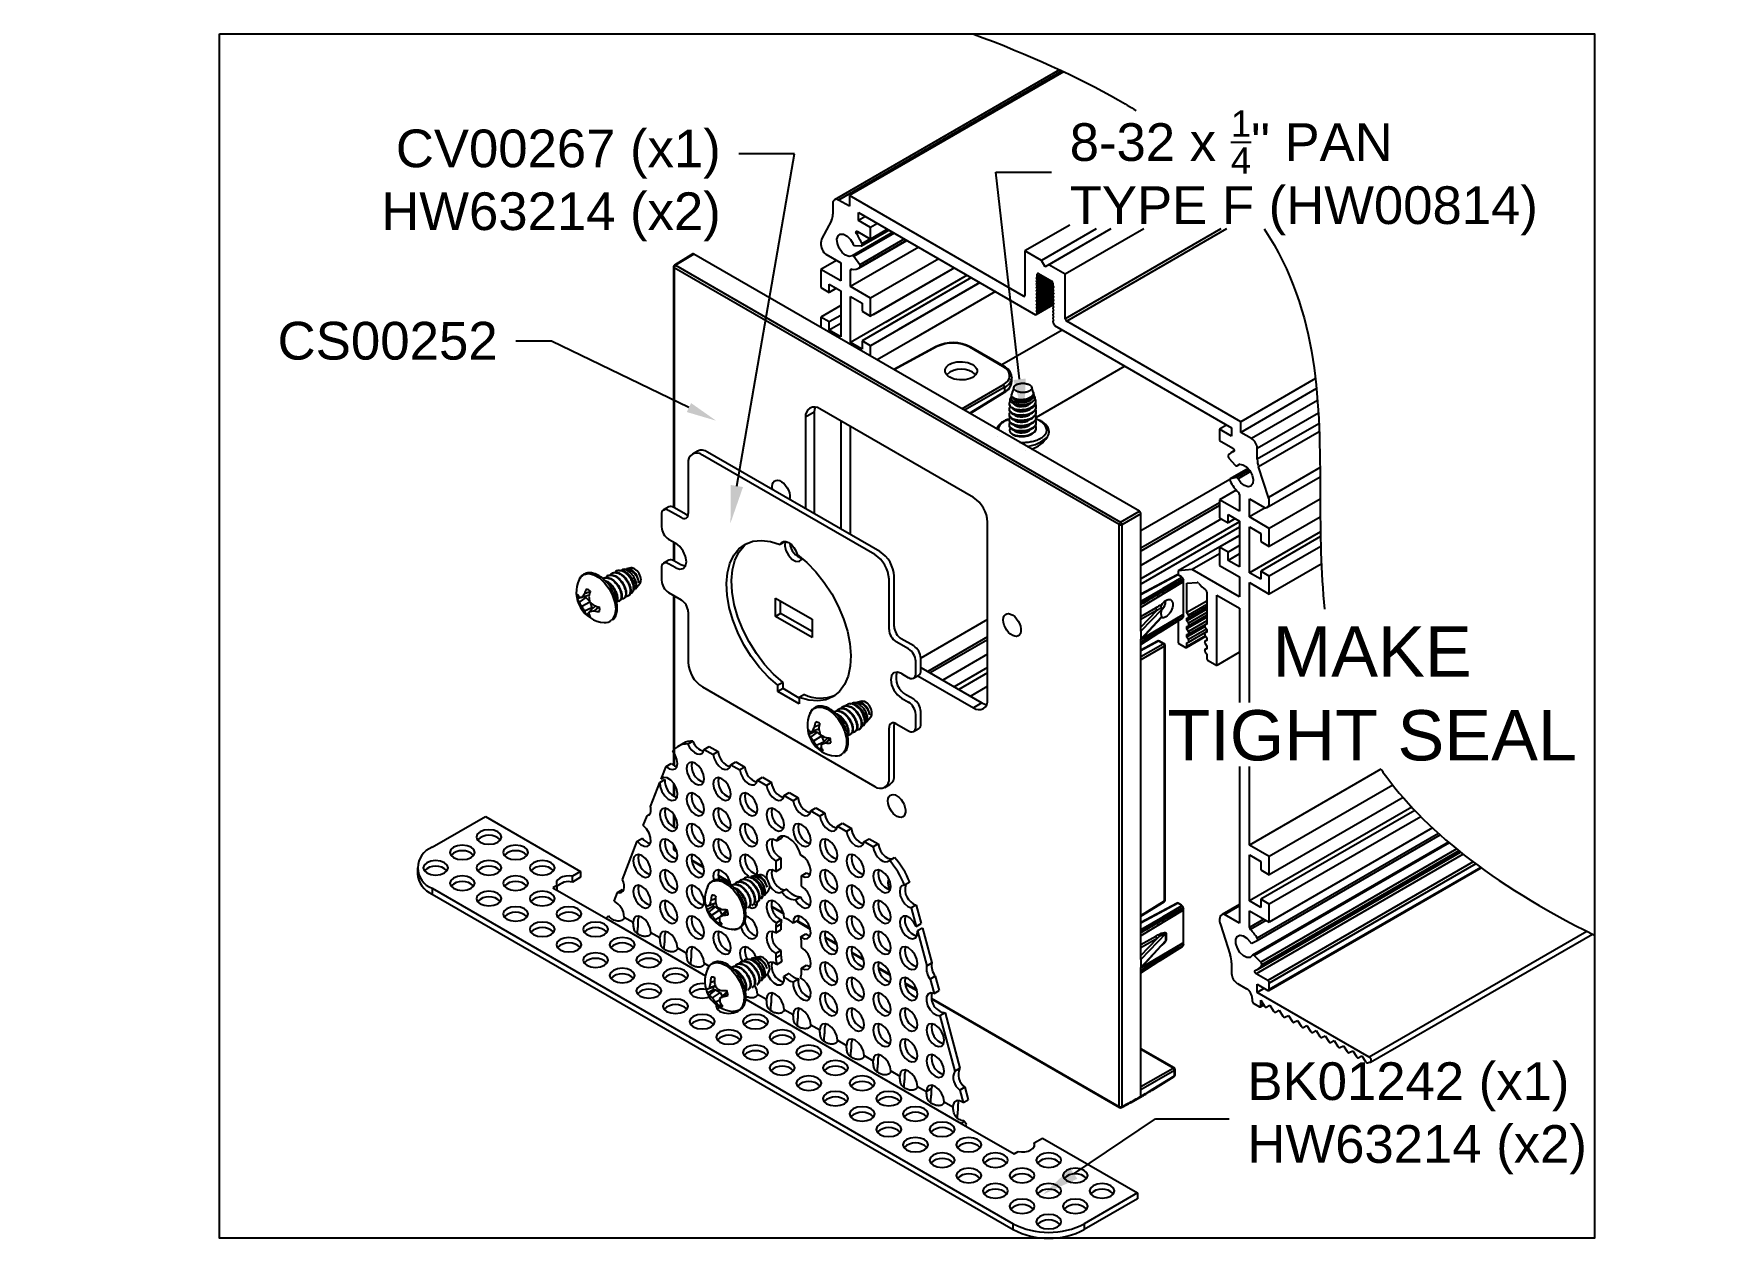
# Model space of a CAD drawing. Extents: x -0.92 to 7.46, y -5.99 to 0.
import ezdxf
from ezdxf import colors
from ezdxf.entities.mleader import LeaderData, LeaderLine
from ezdxf.math import Vec2, Vec3

# ---------------------------------------------------------------- set-up
doc = ezdxf.new("R2010")
doc.units = 0
doc.header["$LTSCALE"] = 0.5
doc.header["$MEASUREMENT"] = 0
for name, color, linetype in [('Brackets', 181, 'CONTINUOUS'), ('Dimension', 10, 'CONTINUOUS'), ('End Cap', 92, 'CONTINUOUS'), ('FAB DWG', 221, 'CONTINUOUS'), ('Hardware', 242, 'CONTINUOUS'), ('Housing', 150, 'CONTINUOUS')]:
    doc.layers.add(name, color=color, linetype=linetype)
doc.layers.add('Text-Unprinted', color=131, linetype='CONTINUOUS', plot=False)
doc.styles.add('LSAD_Standard', font='arial.ttf')
doc.styles.get("Standard").update_dxf_attribs({"font": 'arial.ttf'})

msp = doc.modelspace()

# ---------------------------------------------------------------- texts
at = {"layer": 'FAB DWG', "transparency": 16777216, "insert": (5.7335, -3.2833), "char_height": 0.25, "attachment_point": 5, "style": 'LSAD_Standard'}
msp.add_mtext_dynamic_manual_height_columns('\\A1;MAKE TIGHT SEAL', width=2.034107, gutter_width=16.875, heights=[0], dxfattribs=at)

# ---------------------------------------------------------------- linework, layer by layer
at = {"layer": 'Brackets', "transparency": 16777216}
for p, q in [((2.355, -3.5186), (2.3296, -3.5333)), ((2.3065, -3.5303), (2.2811, -3.5449)), ((2.4105, -3.5599), (2.4359, -3.5452)), ((2.4105, -3.5599), (2.4557, -3.5859)), ((2.4359, -3.5452), (2.4811, -3.5713)), ((2.4811, -3.5713), (2.4557, -3.5859)), ((2.1966, -3.7084), (2.2211, -3.6449)), ((2.2211, -3.6449), (2.2464, -3.6303)), ((2.5431, -3.6364), (2.5685, -3.6218)), ((2.5431, -3.6364), (2.5883, -3.6625)), ((2.5685, -3.6218), (2.6136, -3.6478)), ((2.6136, -3.6478), (2.5883, -3.6625)), ((2.1442, -3.8443), (2.1905, -3.7242)), ((2.1905, -3.7242), (2.2159, -3.7095)), ((2.2111, -3.7001), (2.1966, -3.7084)), ((2.6757, -3.7129), (2.7011, -3.6983)), ((2.6757, -3.7129), (2.7208, -3.739)), ((2.7011, -3.6983), (2.7462, -3.7243)), ((2.7462, -3.7243), (2.7208, -3.739)), ((2.8083, -3.7895), (2.8337, -3.7748)), ((2.8083, -3.7895), (2.8534, -3.8155)), ((2.8337, -3.7748), (2.8788, -3.8009)), ((2.8788, -3.8009), (2.8534, -3.8155)), ((2.9409, -3.866), (2.9663, -3.8514)), ((2.9663, -3.8514), (3.0114, -3.8774)), ((1.0575, -4.047), (1.3227, -3.8939)), ((1.3227, -3.8939), (1.7956, -4.1669)), ((2.1076, -3.9394), (2.1266, -3.89)), ((2.1266, -3.89), (2.1381, -3.8834)), ((2.9409, -3.866), (2.986, -3.8921)), ((3.0114, -3.8774), (2.986, -3.8921)), ((3.0735, -3.9426), (3.0988, -3.9279)), ((3.0988, -3.9279), (3.144, -3.954)), ((2.0047, -4.2065), (2.078, -4.0161)), ((2.078, -4.0161), (2.1034, -4.0014)), ((2.7702, -4.0157), (2.7956, -4.001)), ((2.8004, -3.9909), (2.7956, -4.001)), ((3.0735, -3.9426), (3.1186, -3.9686)), ((3.144, -3.954), (3.1186, -3.9686)), ((3.206, -4.0191), (3.2314, -4.0044)), ((3.206, -4.0191), (3.2512, -4.0452)), ((3.2314, -4.0044), (3.2765, -4.0305)), ((2.7926, -4.1009), (2.7672, -4.1155)), ((2.7926, -4.1009), (2.7926, -4.1521)), ((3.2765, -4.0305), (3.2512, -4.0452)), ((3.3321, -4.112), (3.3575, -4.0973)), ((0.9843, -4.1491), (0.9843, -4.1784)), ((1.7956, -4.1669), (1.7554, -4.1909)), ((1.7554, -4.2203), (1.7554, -4.1909)), ((1.7956, -4.1669), (1.7956, -4.1962)), ((2.7672, -4.1155), (2.7672, -4.1667)), ((2.7672, -4.1667), (2.7926, -4.1521)), ((2.8945, -4.189), (2.9199, -4.1743)), ((2.8945, -4.2402), (2.8945, -4.189)), ((1.0575, -4.2511), (3.9478, -5.9197)), ((1.0575, -4.2511), (1.0575, -4.2804)), ((1.6787, -4.2368), (1.6588, -4.2487)), ((1.6588, -4.2487), (1.9215, -4.4004)), ((1.6787, -4.2368), (1.6787, -4.2602)), ((1.7956, -4.1962), (1.7554, -4.2203)), ((1.9628, -4.3152), (1.9795, -4.2718)), ((1.9795, -4.2718), (2.0049, -4.2572)), ((2.0049, -4.2572), (2.0103, -4.2584)), ((2.8228, -4.2546), (2.7974, -4.2693)), ((3.4331, -4.2209), (3.4077, -4.2356)), ((1.0575, -4.2804), (3.9478, -5.949)), ((2.8643, -4.3079), (2.8897, -4.2933)), ((3.466, -4.3343), (3.4406, -4.349)), ((3.4406, -4.349), (3.4651, -4.4407)), ((3.466, -4.3343), (3.4905, -4.4261)), ((1.9215, -4.4004), (2.4168, -4.6863)), ((2.0133, -4.3946), (2.0575, -4.4201)), ((2.0858, -4.3891), (2.0828, -4.4054)), ((2.7926, -4.4299), (2.7672, -4.4445)), ((2.7672, -4.4445), (2.7672, -4.4729)), ((2.7958, -4.4086), (2.7705, -4.4232)), ((2.7926, -4.4299), (2.7926, -4.4583)), ((2.8785, -4.4107), (2.8532, -4.4253)), ((3.4651, -4.4407), (3.4905, -4.4261)), ((2.1458, -4.4711), (2.19, -4.4966)), ((2.2184, -4.4656), (2.2154, -4.482)), ((2.7672, -4.4729), (2.7926, -4.4583)), ((2.8913, -4.493), (2.9166, -4.4783)), ((2.8945, -4.5464), (2.8945, -4.518)), ((3.4966, -4.4489), (3.4712, -4.4635)), ((3.4712, -4.4635), (3.5175, -4.6371)), ((3.4966, -4.4489), (3.5429, -4.6225)), ((2.2784, -4.5476), (2.3226, -4.5732)), ((2.351, -4.5422), (2.348, -4.5585)), ((2.7926, -4.5602), (2.7672, -4.5748)), ((2.7672, -4.5748), (2.7672, -4.5976)), ((2.7926, -4.583), (2.7672, -4.5976)), ((2.7926, -4.5602), (2.7926, -4.583)), ((2.411, -4.6242), (2.4351, -4.6381)), ((2.7724, -4.6298), (2.7978, -4.6151)), ((2.8331, -4.6748), (2.8077, -4.6895)), ((2.8945, -4.6483), (2.9199, -4.6337)), ((2.8945, -4.6711), (2.8945, -4.6483)), ((3.5175, -4.6371), (3.5429, -4.6225)), ((3.5605, -4.6884), (3.5351, -4.703)), ((3.5605, -4.6884), (3.5795, -4.7598)), ((2.6762, -4.7773), (2.7204, -4.8028)), ((2.7487, -4.7718), (2.7458, -4.7881)), ((2.854, -4.7162), (2.8794, -4.7015)), ((3.5351, -4.703), (3.5541, -4.7745)), ((3.5541, -4.7745), (3.5795, -4.7598)), ((2.6176, -4.8022), (3.6893, -5.4209)), ((2.8088, -4.8538), (2.853, -4.8793)), ((2.8813, -4.8483), (2.8783, -4.8646)), ((2.9413, -4.9303), (2.9855, -4.9558)), ((3.0139, -4.9248), (3.0109, -4.9412)), ((3.609, -4.8706), (3.5837, -4.8853)), ((3.5837, -4.8853), (3.657, -5.1604)), ((3.609, -4.8706), (3.6824, -5.1458)), ((3.0739, -5.0069), (3.1181, -5.0324)), ((3.1464, -5.0014), (3.1435, -5.0177)), ((3.2065, -5.0834), (3.2507, -5.1089)), ((3.279, -5.0779), (3.2761, -5.0943)), ((3.3391, -5.1599), (3.3833, -5.1855)), ((3.4116, -5.1545), (3.4087, -5.1708)), ((3.657, -5.1604), (3.6824, -5.1458)), ((3.4717, -5.2365), (3.5159, -5.262)), ((3.5412, -5.2473), (3.5159, -5.262)), ((3.5442, -5.231), (3.5412, -5.2473)), ((3.7076, -5.2401), (3.6822, -5.2548)), ((3.6822, -5.2548), (3.6989, -5.3174)), ((3.7076, -5.2401), (3.7243, -5.3028)), ((3.6043, -5.313), (3.6484, -5.3385)), ((3.6989, -5.3174), (3.7243, -5.3028)), ((3.6893, -5.4209), (3.952, -5.5726)), ((3.7163, -5.4256), (3.7028, -5.4086)), ((4.0521, -5.5168), (4.0937, -5.4936)), ((4.0521, -5.5168), (4.0521, -5.5367)), ((4.0937, -5.4936), (4.5666, -5.7666)), ((3.952, -5.5726), (3.9727, -5.5611)), ((4.5666, -5.7666), (4.3014, -5.9197)), ((4.5666, -5.7666), (4.5666, -5.7959)), ((4.5666, -5.7959), (4.3014, -5.949)), ((3.9478, -5.949), (3.9478, -5.9197)), ((4.3014, -5.9197), (4.3014, -5.949))]:
    msp.add_line(p, q, dxfattribs=at)
at = {"layer": 'Brackets', "transparency": 16777216, "flags": 128}
for points in [[(2.2211, -3.6449), (2.2373, -3.6565), (2.2531, -3.6608), (2.2664, -3.6574), (2.2752, -3.6466), (2.2784, -3.6299), (2.2756, -3.6096), (2.2671, -3.5886), (2.254, -3.5696)], [(2.3296, -3.5333), (2.3384, -3.5499), (2.3498, -3.5645), (2.3628, -3.5757), (2.3761, -3.5825), (2.3886, -3.5842), (2.3991, -3.5807), (2.4066, -3.5724), (2.4105, -3.5599)], [(2.4557, -3.5859), (2.4607, -3.6059), (2.4705, -3.6257), (2.484, -3.6427), (2.4994, -3.6548), (2.5148, -3.6605), (2.5283, -3.6591), (2.5381, -3.6507), (2.5431, -3.6364)], [(2.2464, -3.6303), (2.2627, -3.6418), (2.2755, -3.6459)], [(2.3668, -3.6293), (2.3499, -3.6234), (2.3356, -3.6262), (2.326, -3.6372), (2.3226, -3.6548), (2.326, -3.6763), (2.3356, -3.6984), (2.3499, -3.7177), (2.3668, -3.7314), (2.3837, -3.7372), (2.3981, -3.7345), (2.4076, -3.7234), (2.411, -3.7058), (2.4076, -3.6844), (2.3981, -3.6623), (2.3837, -3.6429), (2.3668, -3.6293)], [(2.5883, -3.6625), (2.5932, -3.6825), (2.6031, -3.7022), (2.6166, -3.7192), (2.632, -3.7313), (2.6474, -3.737), (2.6609, -3.7356), (2.6707, -3.7272), (2.6757, -3.7129)], [(2.1905, -3.7242), (2.1917, -3.7461), (2.2002, -3.7699), (2.2147, -3.7914), (2.2326, -3.8069), (2.2507, -3.8138), (2.266, -3.8107), (2.2758, -3.7983), (2.2783, -3.7787), (2.2732, -3.7554), (2.2613, -3.7322), (2.2448, -3.7134), (2.2263, -3.7021), (2.2093, -3.7004), (2.1966, -3.7084)], [(2.4994, -3.7058), (2.4825, -3.7), (2.4681, -3.7027), (2.4586, -3.7138), (2.4552, -3.7314), (2.4586, -3.7528), (2.4681, -3.7749), (2.4825, -3.7943), (2.4994, -3.8079), (2.5163, -3.8138), (2.5306, -3.811), (2.5402, -3.8), (2.5436, -3.7824), (2.5402, -3.7609), (2.5306, -3.7388), (2.5163, -3.7195), (2.4994, -3.7058)], [(2.7208, -3.739), (2.7258, -3.759), (2.7357, -3.7788), (2.7491, -3.7958), (2.7646, -3.8079), (2.78, -3.8136), (2.7935, -3.8121), (2.8033, -3.8038), (2.8083, -3.7895)], [(2.1266, -3.89), (2.132, -3.8881), (2.1366, -3.8849), (2.1403, -3.8805), (2.1432, -3.8749), (2.145, -3.8683), (2.1458, -3.8609), (2.1455, -3.8529), (2.1442, -3.8443)], [(2.2342, -3.859), (2.2173, -3.8531), (2.203, -3.8559), (2.1934, -3.8669), (2.19, -3.8845), (2.1934, -3.906), (2.203, -3.928), (2.2173, -3.9474), (2.2342, -3.961), (2.2511, -3.9669), (2.2655, -3.9641), (2.2751, -3.9531), (2.2784, -3.9355), (2.2751, -3.914), (2.2655, -3.892), (2.2511, -3.8726), (2.2342, -3.859)], [(2.3668, -3.7824), (2.3499, -3.7765), (2.3356, -3.7793), (2.326, -3.7903), (2.3226, -3.8079), (2.326, -3.8294), (2.3356, -3.8515), (2.3499, -3.8708), (2.3668, -3.8845), (2.3837, -3.8903), (2.3981, -3.8876), (2.4076, -3.8765), (2.411, -3.8589), (2.4076, -3.8375), (2.3981, -3.8154), (2.3837, -3.7961), (2.3668, -3.7824)], [(2.4994, -3.8589), (2.4825, -3.8531), (2.4681, -3.8558), (2.4586, -3.8669), (2.4552, -3.8845), (2.4586, -3.9059), (2.4681, -3.928), (2.4825, -3.9474), (2.4994, -3.961), (2.5163, -3.9669), (2.5306, -3.9641), (2.5402, -3.9531), (2.5436, -3.9355), (2.5402, -3.914), (2.5306, -3.8919), (2.5163, -3.8726), (2.4994, -3.8589)], [(2.632, -3.7824), (2.6151, -3.7765), (2.6007, -3.7793), (2.5911, -3.7903), (2.5878, -3.8079), (2.5911, -3.8294), (2.6007, -3.8515), (2.6151, -3.8708), (2.632, -3.8844), (2.6489, -3.8903), (2.6632, -3.8875), (2.6728, -3.8765), (2.6762, -3.8589), (2.6728, -3.8375), (2.6632, -3.8154), (2.6489, -3.796), (2.632, -3.7824)], [(2.7646, -3.8589), (2.7477, -3.853), (2.7333, -3.8558), (2.7237, -3.8668), (2.7204, -3.8844), (2.7237, -3.9059), (2.7333, -3.928), (2.7477, -3.9473), (2.7646, -3.961), (2.7815, -3.9669), (2.7958, -3.9641), (2.8054, -3.9531), (2.8088, -3.9355), (2.8054, -3.914), (2.7958, -3.8919), (2.7815, -3.8726), (2.7646, -3.8589)], [(2.8534, -3.8155), (2.8584, -3.8356), (2.8682, -3.8553), (2.8817, -3.8723), (2.8971, -3.8844), (2.9126, -3.8901), (2.926, -3.8887), (2.9359, -3.8803), (2.9409, -3.866)], [(2.078, -4.0161), (2.0943, -4.0327), (2.1117, -4.0421), (2.1276, -4.0429), (2.1394, -4.0349), (2.1453, -4.0194), (2.1445, -3.9989), (2.137, -3.9764), (2.124, -3.9555), (2.1076, -3.9394)], [(2.3668, -3.9355), (2.3499, -3.9296), (2.3356, -3.9324), (2.326, -3.9434), (2.3226, -3.961), (2.326, -3.9825), (2.3356, -4.0046), (2.3499, -4.0239), (2.3668, -4.0376), (2.3837, -4.0435), (2.3981, -4.0407), (2.4076, -4.0296), (2.411, -4.0121), (2.4076, -3.9906), (2.3981, -3.9685), (2.3837, -3.9492), (2.3668, -3.9355)], [(2.632, -3.9355), (2.6151, -3.9296), (2.6007, -3.9324), (2.5911, -3.9434), (2.5878, -3.961), (2.5911, -3.9825), (2.6007, -4.0046), (2.6151, -4.0239), (2.632, -4.0375), (2.6489, -4.0434), (2.6632, -4.0406), (2.6728, -4.0296), (2.6762, -4.012), (2.6728, -3.9906), (2.6632, -3.9685), (2.6489, -3.9491), (2.632, -3.9355)], [(2.8971, -3.9355), (2.8802, -3.9296), (2.8659, -3.9324), (2.8563, -3.9434), (2.853, -3.961), (2.8563, -3.9824), (2.8659, -4.0045), (2.8802, -4.0239), (2.8971, -4.0375), (2.9141, -4.0434), (2.9284, -4.0406), (2.938, -4.0296), (2.9413, -4.012), (2.938, -3.9905), (2.9284, -3.9684), (2.9141, -3.9491), (2.8971, -3.9355)], [(2.986, -3.8921), (2.991, -3.9121), (3.0008, -3.9319), (3.0143, -3.9489), (3.0297, -3.961), (3.0451, -3.9667), (3.0586, -3.9652), (3.0685, -3.9568), (3.0735, -3.9426)], [(1.3846, -3.9705), (1.3643, -3.9627), (1.3404, -3.9599), (1.3165, -3.9627), (1.2962, -3.9705), (1.2826, -3.9822), (1.2779, -3.996), (1.2826, -4.0098), (1.2962, -4.0215), (1.3165, -4.0293), (1.3404, -4.0321), (1.3643, -4.0293), (1.3846, -4.0215), (1.3981, -4.0098), (1.4029, -3.996), (1.3981, -3.9822), (1.3846, -3.9705)], [(2.2342, -4.0121), (2.2173, -4.0062), (2.203, -4.009), (2.1934, -4.02), (2.19, -4.0376), (2.1934, -4.0591), (2.203, -4.0811), (2.2173, -4.1005), (2.2342, -4.1141), (2.2511, -4.12), (2.2655, -4.1172), (2.2751, -4.1062), (2.2784, -4.0886), (2.2751, -4.0671), (2.2655, -4.0451), (2.2511, -4.0257), (2.2342, -4.0121)], [(2.4994, -4.012), (2.4825, -4.0062), (2.4681, -4.009), (2.4586, -4.02), (2.4552, -4.0376), (2.4586, -4.059), (2.4681, -4.0811), (2.4825, -4.1005), (2.4994, -4.1141), (2.5163, -4.12), (2.5306, -4.1172), (2.5402, -4.1062), (2.5436, -4.0886), (2.5402, -4.0671), (2.5306, -4.045), (2.5163, -4.0257), (2.4994, -4.012)], [(2.7702, -4.0157), (2.752, -4.0069), (2.7359, -4.0076), (2.7248, -4.0179), (2.7204, -4.0358), (2.7236, -4.0584), (2.7337, -4.0818), (2.7492, -4.102), (2.7672, -4.1155)], [(2.8915, -4.0857), (2.8825, -4.0599), (2.8684, -4.0354), (2.8506, -4.0145), (2.8309, -3.9995), (2.8111, -3.9917), (2.7933, -3.992), (2.7792, -4.0002), (2.7702, -4.0157)], [(3.0297, -4.012), (3.0128, -4.0061), (2.9985, -4.0089), (2.9889, -4.0199), (2.9855, -4.0375), (2.9889, -4.059), (2.9985, -4.0811), (3.0128, -4.1004), (3.0297, -4.1141), (3.0466, -4.1199), (3.061, -4.1172), (3.0706, -4.1061), (3.0739, -4.0885), (3.0706, -4.0671), (3.061, -4.045), (3.0466, -4.0256), (3.0297, -4.012)], [(3.1186, -3.9686), (3.1236, -3.9886), (3.1334, -4.0084), (3.1469, -4.0254), (3.1623, -4.0375), (3.1777, -4.0432), (3.1912, -4.0418), (3.2011, -4.0334), (3.206, -4.0191)], [(1.252, -4.047), (1.2317, -4.0392), (1.2078, -4.0365), (1.1839, -4.0392), (1.1636, -4.047), (1.1501, -4.0587), (1.1453, -4.0725), (1.1501, -4.0863), (1.1636, -4.098), (1.1839, -4.1059), (1.2078, -4.1086), (1.2317, -4.1059), (1.252, -4.098), (1.2655, -4.0863), (1.2703, -4.0725), (1.2655, -4.0587), (1.252, -4.047)], [(1.5172, -4.047), (1.4969, -4.0392), (1.473, -4.0365), (1.449, -4.0392), (1.4288, -4.047), (1.4152, -4.0587), (1.4105, -4.0725), (1.4152, -4.0863), (1.4288, -4.098), (1.449, -4.1059), (1.473, -4.1086), (1.4969, -4.1059), (1.5172, -4.098), (1.5307, -4.0863), (1.5355, -4.0725), (1.5307, -4.0587), (1.5172, -4.047)], [(2.1016, -4.0886), (2.0847, -4.0828), (2.0704, -4.0855), (2.0608, -4.0966), (2.0575, -4.1142), (2.0608, -4.1356), (2.0704, -4.1577), (2.0847, -4.1771), (2.1016, -4.1907), (2.1186, -4.1966), (2.1329, -4.1938), (2.1425, -4.1828), (2.1458, -4.1652), (2.1425, -4.1437), (2.1329, -4.1216), (2.1186, -4.1023), (2.1016, -4.0886)], [(2.3668, -4.0886), (2.3499, -4.0827), (2.3356, -4.0855), (2.326, -4.0965), (2.3226, -4.1141), (2.326, -4.1356), (2.3356, -4.1577), (2.3499, -4.177), (2.3668, -4.1907), (2.3837, -4.1966), (2.3981, -4.1938), (2.4076, -4.1827), (2.411, -4.1652), (2.4076, -4.1437), (2.3981, -4.1216), (2.3837, -4.1023), (2.3668, -4.0886)], [(2.632, -4.0886), (2.6151, -4.0827), (2.6007, -4.0855), (2.5911, -4.0965), (2.5878, -4.1141), (2.5911, -4.1356), (2.6007, -4.1577), (2.6151, -4.177), (2.632, -4.1906)], [(2.6688, -4.1873), (2.6728, -4.1827), (2.6762, -4.1651), (2.6728, -4.1437), (2.6632, -4.1216), (2.6489, -4.1022), (2.632, -4.0886)], [(2.8945, -4.189), (2.9126, -4.1963), (2.928, -4.1939), (2.9382, -4.1823), (2.9413, -4.1633), (2.9369, -4.1403), (2.9258, -4.1172), (2.9097, -4.0979), (2.8915, -4.0857)], [(3.1623, -4.0885), (3.1454, -4.0827), (3.1311, -4.0854), (3.1215, -4.0965), (3.1181, -4.1141), (3.1215, -4.1355), (3.1311, -4.1576), (3.1454, -4.177), (3.1623, -4.1906), (3.1792, -4.1965), (3.1936, -4.1937), (3.2031, -4.1827), (3.2065, -4.1651), (3.2031, -4.1436), (3.1936, -4.1215), (3.1792, -4.1022), (3.1623, -4.0885)], [(3.2512, -4.0452), (3.2551, -4.0622), (3.2626, -4.0792), (3.2731, -4.0948), (3.2856, -4.1075), (3.2989, -4.1161), (3.3119, -4.1199), (3.3233, -4.1185), (3.3321, -4.112)], [(3.2765, -4.0305), (3.2805, -4.0475), (3.288, -4.0646), (3.2985, -4.0802), (3.311, -4.0929), (3.3243, -4.1015), (3.3373, -4.1053), (3.3441, -4.1051)], [(1.1194, -4.1236), (1.0991, -4.1157), (1.0752, -4.113), (1.0513, -4.1157), (1.031, -4.1236), (1.0175, -4.1353), (1.0127, -4.1491), (1.0175, -4.1629), (1.031, -4.1746), (1.0513, -4.1824), (1.0752, -4.1852), (1.0991, -4.1824), (1.1194, -4.1746), (1.133, -4.1629), (1.1377, -4.1491), (1.133, -4.1353), (1.1194, -4.1236)], [(1.252, -4.2001), (1.2317, -4.1923), (1.2078, -4.1895), (1.1839, -4.1923), (1.1636, -4.2001), (1.1501, -4.2118), (1.1453, -4.2256), (1.1501, -4.2394), (1.1636, -4.2511), (1.1839, -4.2589), (1.2078, -4.2617), (1.2317, -4.2589), (1.252, -4.2511), (1.2655, -4.2394), (1.2703, -4.2256), (1.2655, -4.2118), (1.252, -4.2001)], [(1.3846, -4.1236), (1.3643, -4.1157), (1.3404, -4.113), (1.3165, -4.1157), (1.2962, -4.1236), (1.2826, -4.1353), (1.2779, -4.1491), (1.2826, -4.1629), (1.2962, -4.1746), (1.3165, -4.1824), (1.3404, -4.1852), (1.3643, -4.1824), (1.3846, -4.1746), (1.3981, -4.1629), (1.4029, -4.1491), (1.3981, -4.1353), (1.3846, -4.1236)], [(1.5172, -4.2001), (1.4969, -4.1923), (1.473, -4.1895), (1.449, -4.1923), (1.4288, -4.2001), (1.4152, -4.2118), (1.4105, -4.2256), (1.4152, -4.2394), (1.4288, -4.2511), (1.449, -4.2589), (1.473, -4.2617), (1.4969, -4.2589), (1.5172, -4.2511), (1.5307, -4.2394), (1.5355, -4.2256), (1.5307, -4.2118), (1.5172, -4.2001)], [(1.6497, -4.1236), (1.6295, -4.1157), (1.6055, -4.113), (1.5816, -4.1157), (1.5613, -4.1236), (1.5478, -4.1353), (1.543, -4.1491), (1.5478, -4.1629), (1.5613, -4.1746), (1.5816, -4.1824), (1.6055, -4.1852), (1.6295, -4.1824), (1.6497, -4.1746), (1.6633, -4.1629), (1.668, -4.1491), (1.6633, -4.1353), (1.6497, -4.1236)], [(1.7554, -4.1909), (1.7387, -4.1895), (1.722, -4.1908), (1.7064, -4.1945), (1.6932, -4.2005), (1.6832, -4.2084), (1.6772, -4.2175), (1.6757, -4.2272), (1.6787, -4.2368)], [(2.2342, -4.1652), (2.2173, -4.1593), (2.203, -4.1621), (2.1934, -4.1731), (2.19, -4.1907), (2.1934, -4.2122), (2.203, -4.2342), (2.2173, -4.2536), (2.2342, -4.2672), (2.2511, -4.2731), (2.2655, -4.2703), (2.2751, -4.2593), (2.2784, -4.2417), (2.2751, -4.2202), (2.2655, -4.1982), (2.2511, -4.1788), (2.2342, -4.1652)], [(2.4994, -4.1651), (2.4825, -4.1593), (2.4681, -4.1621), (2.4586, -4.1731), (2.4552, -4.1907), (2.4586, -4.2121)], [(2.5422, -4.2327), (2.5402, -4.2202), (2.5306, -4.1981), (2.5163, -4.1788), (2.4994, -4.1651)], [(2.7672, -4.1667), (2.7497, -4.1595), (2.7345, -4.1614), (2.7242, -4.1721), (2.7204, -4.1899), (2.7228, -4.2061)], [(2.7487, -4.1594), (2.7458, -4.1752), (2.749, -4.1972), (2.7589, -4.2199), (2.7738, -4.2397), (2.7912, -4.2533), (2.8085, -4.2585), (2.8195, -4.2565)], [(2.9199, -4.1743), (2.9379, -4.1817), (2.9384, -4.1817)], [(3.0297, -4.1651), (3.0128, -4.1592), (2.9985, -4.162), (2.9889, -4.173), (2.9855, -4.1906), (2.9889, -4.2121), (2.9985, -4.2342), (3.0128, -4.2535), (3.0297, -4.2672), (3.0466, -4.273), (3.061, -4.2703), (3.0706, -4.2592), (3.0739, -4.2416), (3.0706, -4.2202), (3.061, -4.1981), (3.0466, -4.1787), (3.0297, -4.1651)], [(3.2949, -4.1651), (3.278, -4.1592), (3.2636, -4.162), (3.2541, -4.173), (3.2507, -4.1906), (3.2541, -4.2121), (3.2636, -4.2341), (3.278, -4.2535), (3.2949, -4.2671), (3.3118, -4.273), (3.3261, -4.2702), (3.3357, -4.2592), (3.3391, -4.2416), (3.3357, -4.2201), (3.3261, -4.1981), (3.3118, -4.1787), (3.2949, -4.1651)], [(1.3846, -4.2766), (1.3643, -4.2688), (1.3404, -4.2661), (1.3165, -4.2688), (1.2962, -4.2766), (1.2826, -4.2883), (1.2779, -4.3021), (1.2826, -4.316), (1.2962, -4.3277), (1.3165, -4.3355), (1.3404, -4.3382), (1.3643, -4.3355), (1.3846, -4.3277), (1.3981, -4.316), (1.4029, -4.3021), (1.3981, -4.2883), (1.3846, -4.2766)], [(1.6497, -4.2766), (1.6295, -4.2688), (1.6055, -4.2661), (1.5816, -4.2688), (1.5613, -4.2766), (1.5478, -4.2883), (1.543, -4.3021), (1.5478, -4.316), (1.5613, -4.3277), (1.5816, -4.3355), (1.6055, -4.3382), (1.6295, -4.3355), (1.6497, -4.3277), (1.6633, -4.316), (1.668, -4.3021), (1.6633, -4.2883), (1.6497, -4.2766)], [(1.9795, -4.2718), (1.9896, -4.2733), (1.9985, -4.2713), (2.0057, -4.266), (2.0106, -4.2577), (2.013, -4.2469), (2.0128, -4.2342), (2.01, -4.2205), (2.0047, -4.2065)], [(2.1016, -4.2417), (2.0847, -4.2359), (2.0704, -4.2386), (2.0608, -4.2497), (2.0575, -4.2673), (2.0608, -4.2887), (2.0704, -4.3108), (2.0847, -4.3302), (2.1016, -4.3438), (2.1186, -4.3497), (2.1329, -4.3469), (2.1425, -4.3359), (2.1458, -4.3183), (2.1425, -4.2968), (2.1329, -4.2747), (2.1186, -4.2554), (2.1016, -4.2417)], [(2.3668, -4.2417), (2.3499, -4.2358), (2.3356, -4.2386), (2.326, -4.2496), (2.3226, -4.2672), (2.326, -4.2887), (2.3356, -4.3108), (2.3499, -4.3301), (2.3668, -4.3438), (2.3837, -4.3497), (2.3981, -4.3469), (2.4076, -4.3358), (2.411, -4.3183), (2.4076, -4.2968), (2.3981, -4.2747), (2.3837, -4.2554), (2.3668, -4.2417)], [(2.7368, -4.2389), (2.7484, -4.2543), (2.7659, -4.2679), (2.7831, -4.2732), (2.7974, -4.2693)], [(2.8643, -4.3079), (2.8786, -4.3283), (2.8958, -4.343), (2.9133, -4.3495), (2.9282, -4.3469), (2.938, -4.3356), (2.9413, -4.3174), (2.9375, -4.2952), (2.9272, -4.2726), (2.912, -4.2532), (2.8945, -4.2402)], [(3.1623, -4.2416), (3.1454, -4.2358), (3.1311, -4.2385), (3.1215, -4.2496), (3.1181, -4.2672), (3.1215, -4.2886), (3.1311, -4.3107), (3.1454, -4.3301), (3.1623, -4.3437), (3.1792, -4.3496), (3.1936, -4.3468), (3.2031, -4.3358), (3.2065, -4.3182), (3.2031, -4.2967), (3.1936, -4.2746), (3.1792, -4.2553), (3.1623, -4.2416)], [(3.4077, -4.2356), (3.3947, -4.2395), (3.3861, -4.2507), (3.3833, -4.2677), (3.3865, -4.2881), (3.3953, -4.3091), (3.4086, -4.3278), (3.4244, -4.3418), (3.4406, -4.349)], [(1.5172, -4.3532), (1.4969, -4.3454), (1.473, -4.3426), (1.449, -4.3454), (1.4288, -4.3532), (1.4152, -4.3649), (1.4105, -4.3787), (1.4152, -4.3925), (1.4288, -4.4042), (1.449, -4.412), (1.473, -4.4148), (1.4969, -4.412), (1.5172, -4.4042), (1.5307, -4.3925), (1.5355, -4.3787), (1.5307, -4.3649), (1.5172, -4.3532)], [(1.7823, -4.3532), (1.762, -4.3454), (1.7381, -4.3426), (1.7142, -4.3454), (1.6939, -4.3532), (1.6804, -4.3649), (1.6756, -4.3787), (1.6804, -4.3925), (1.6939, -4.4042), (1.7142, -4.412), (1.7381, -4.4148), (1.762, -4.412), (1.7823, -4.4042), (1.7959, -4.3925), (1.8006, -4.3787), (1.7959, -4.3649), (1.7823, -4.3532)], [(2.2342, -4.3183), (2.2173, -4.3124), (2.203, -4.3152), (2.1934, -4.3262), (2.19, -4.3438), (2.1934, -4.3653), (2.203, -4.3874), (2.2173, -4.4067), (2.2342, -4.4203), (2.2511, -4.4262), (2.2655, -4.4234), (2.2751, -4.4124), (2.2784, -4.3948), (2.2751, -4.3733), (2.2655, -4.3513), (2.2511, -4.3319), (2.2342, -4.3183)], [(2.632, -4.3438), (2.6489, -4.3496), (2.6632, -4.3468), (2.6728, -4.3358), (2.676, -4.3192)], [(2.8086, -4.3996), (2.8066, -4.3777), (2.7976, -4.3544), (2.783, -4.3336), (2.7654, -4.3187), (2.7477, -4.3123), (2.7327, -4.3155), (2.7231, -4.3276), (2.7204, -4.3467), (2.7251, -4.3696), (2.7364, -4.3924), (2.7524, -4.4113), (2.7705, -4.4232)], [(3.0297, -4.3182), (3.0128, -4.3123), (2.9985, -4.3151), (2.9889, -4.3261), (2.9855, -4.3437), (2.9889, -4.3652), (2.9985, -4.3873), (3.0128, -4.4066), (3.0297, -4.4203), (3.0466, -4.4261), (3.061, -4.4234), (3.0706, -4.4123), (3.0739, -4.3947), (3.0706, -4.3733), (3.061, -4.3512), (3.0466, -4.3318), (3.0297, -4.3182)], [(3.2949, -4.3182), (3.278, -4.3123), (3.2636, -4.3151), (3.2541, -4.3261), (3.2507, -4.3437), (3.2541, -4.3652), (3.2636, -4.3873), (3.278, -4.4066), (3.2949, -4.4202), (3.3118, -4.4261), (3.3261, -4.4233), (3.3357, -4.4123), (3.3391, -4.3947), (3.3357, -4.3732), (3.3261, -4.3512), (3.3118, -4.3318), (3.2949, -4.3182)], [(1.6497, -4.4297), (1.6295, -4.4219), (1.6055, -4.4191), (1.5816, -4.4219), (1.5613, -4.4297), (1.5478, -4.4414), (1.543, -4.4552), (1.5478, -4.469), (1.5613, -4.4807), (1.5816, -4.4886), (1.6055, -4.4913), (1.6295, -4.4886), (1.6497, -4.4807), (1.6633, -4.469), (1.668, -4.4552), (1.6633, -4.4414), (1.6497, -4.4297)], [(1.9149, -4.4297), (1.8946, -4.4219), (1.8707, -4.4191), (1.8468, -4.4219), (1.8265, -4.4297), (1.813, -4.4414), (1.8082, -4.4552), (1.813, -4.469), (1.8265, -4.4807), (1.8468, -4.4886), (1.8707, -4.4913), (1.8946, -4.4886), (1.9149, -4.4807), (1.9285, -4.469), (1.9332, -4.4552), (1.9285, -4.4414), (1.9149, -4.4297)], [(2.1458, -4.4711), (2.1424, -4.4497), (2.1328, -4.4277), (2.1185, -4.4084), (2.1016, -4.3948), (2.0848, -4.389), (2.0705, -4.3917), (2.0609, -4.4026), (2.0575, -4.4201)], [(2.3668, -4.3948), (2.3499, -4.3889), (2.3356, -4.3917), (2.326, -4.4027), (2.3226, -4.4203), (2.326, -4.4418), (2.3356, -4.4639), (2.3499, -4.4832), (2.3668, -4.4969), (2.3837, -4.5028), (2.3981, -4.5), (2.4076, -4.4889), (2.411, -4.4714), (2.4076, -4.4499), (2.3981, -4.4278), (2.3837, -4.4085), (2.3668, -4.3948)], [(2.5925, -4.4448), (2.6007, -4.4639), (2.6151, -4.4832), (2.632, -4.4969), (2.6489, -4.5027), (2.6632, -4.4999), (2.6728, -4.4889), (2.6762, -4.4713), (2.6728, -4.4499), (2.6632, -4.4278), (2.6489, -4.4084), (2.632, -4.3948)], [(2.632, -4.3948), (2.6179, -4.3899)], [(2.8913, -4.493), (2.9093, -4.5019), (2.9253, -4.5014), (2.9366, -4.4916), (2.9413, -4.4742), (2.9386, -4.452), (2.929, -4.4288), (2.914, -4.4084), (2.8963, -4.3943), (2.8787, -4.3888), (2.8641, -4.3928), (2.8551, -4.4057), (2.8532, -4.4253)], [(2.8813, -4.389), (2.8805, -4.391), (2.8785, -4.4107)], [(3.1623, -4.3947), (3.1454, -4.3889), (3.1311, -4.3916), (3.1215, -4.4027), (3.1181, -4.4203), (3.1215, -4.4417), (3.1311, -4.4638), (3.1454, -4.4832), (3.1623, -4.4968), (3.1792, -4.5027), (3.1936, -4.4999), (3.2031, -4.4889), (3.2065, -4.4713), (3.2031, -4.4498), (3.1936, -4.4277), (3.1792, -4.4084), (3.1623, -4.3947)], [(3.4651, -4.4407), (3.4524, -4.418), (3.4354, -4.4001), (3.417, -4.3901), (3.4004, -4.3898), (3.3885, -4.3992), (3.3834, -4.4167), (3.3859, -4.4392), (3.3957, -4.4629), (3.411, -4.4836), (3.4292, -4.4977), (3.447, -4.5028), (3.4615, -4.498), (3.47, -4.4841), (3.4712, -4.4635)], [(1.7823, -4.5063), (1.762, -4.4984), (1.7381, -4.4957), (1.7142, -4.4984), (1.6939, -4.5063), (1.6804, -4.518), (1.6756, -4.5318), (1.6804, -4.5456), (1.6939, -4.5573), (1.7142, -4.5651), (1.7381, -4.5678), (1.762, -4.5651), (1.7823, -4.5573), (1.7959, -4.5456), (1.8006, -4.5318), (1.7959, -4.518), (1.7823, -4.5063)], [(2.0475, -4.5063), (2.0272, -4.4984), (2.0033, -4.4957), (1.9794, -4.4984), (1.9591, -4.5063), (1.9455, -4.518), (1.9408, -4.5318), (1.9455, -4.5456), (1.9591, -4.5573), (1.9794, -4.5651), (2.0033, -4.5678), (2.0272, -4.5651), (2.0475, -4.5573), (2.061, -4.5456), (2.0658, -4.5318), (2.061, -4.518), (2.0475, -4.5063)], [(2.2784, -4.5476), (2.275, -4.5262), (2.2654, -4.5042), (2.2511, -4.485), (2.2342, -4.4714), (2.2174, -4.4655), (2.2031, -4.4682), (2.1935, -4.4792), (2.19, -4.4966)], [(2.4994, -4.4713), (2.4825, -4.4655), (2.4681, -4.4683), (2.4586, -4.4793), (2.4552, -4.4969), (2.4586, -4.5183), (2.4681, -4.5404), (2.4825, -4.5598), (2.4994, -4.5734), (2.5163, -4.5793), (2.5306, -4.5765), (2.5402, -4.5655), (2.5436, -4.5479), (2.5402, -4.5264), (2.5306, -4.5043), (2.5163, -4.485), (2.4994, -4.4713)], [(2.7672, -4.4729), (2.7495, -4.4657), (2.7343, -4.4677), (2.724, -4.4787), (2.7204, -4.4968), (2.724, -4.5192), (2.7343, -4.542), (2.7495, -4.5616), (2.7672, -4.5748)], [(2.9166, -4.4783), (2.9347, -4.4872), (2.9384, -4.4879)], [(3.0297, -4.4713), (3.0128, -4.4654), (2.9985, -4.4682), (2.9889, -4.4792), (2.9855, -4.4968), (2.9889, -4.5183), (2.9985, -4.5404), (3.0128, -4.5597), (3.0297, -4.5734), (3.0466, -4.5792), (3.061, -4.5765), (3.0706, -4.5654), (3.0739, -4.5478), (3.0706, -4.5264), (3.061, -4.5043), (3.0466, -4.4849), (3.0297, -4.4713)], [(3.2949, -4.4713), (3.278, -4.4654), (3.2636, -4.4682), (3.2541, -4.4792), (3.2507, -4.4968), (3.2541, -4.5183), (3.2636, -4.5404), (3.278, -4.5597), (3.2949, -4.5733), (3.3118, -4.5792), (3.3261, -4.5764), (3.3357, -4.5654), (3.3391, -4.5478), (3.3357, -4.5263), (3.3261, -4.5043), (3.3118, -4.4849), (3.2949, -4.4713)], [(1.9149, -4.5828), (1.8946, -4.575), (1.8707, -4.5722), (1.8468, -4.575), (1.8265, -4.5828), (1.813, -4.5945), (1.8082, -4.6083), (1.813, -4.6221), (1.8265, -4.6338), (1.8468, -4.6416), (1.8707, -4.6444), (1.8946, -4.6416), (1.9149, -4.6338), (1.9285, -4.6221), (1.9332, -4.6083), (1.9285, -4.5945), (1.9149, -4.5828)], [(2.1801, -4.5828), (2.1598, -4.575), (2.1359, -4.5722), (2.112, -4.575), (2.0917, -4.5828), (2.0781, -4.5945), (2.0734, -4.6083), (2.0781, -4.6221), (2.0917, -4.6338), (2.112, -4.6416), (2.1359, -4.6444), (2.1598, -4.6416), (2.1801, -4.6338), (2.1936, -4.6221), (2.1984, -4.6083), (2.1936, -4.5945), (2.1801, -4.5828)], [(2.411, -4.6242), (2.4076, -4.6027), (2.398, -4.5807), (2.3837, -4.5615), (2.3668, -4.5479), (2.35, -4.542), (2.3357, -4.5448), (2.3261, -4.5557), (2.3226, -4.5732)], [(2.632, -4.5479), (2.6151, -4.542), (2.6007, -4.5448), (2.5911, -4.5558), (2.5878, -4.5734), (2.5911, -4.5949), (2.5994, -4.6138)], [(2.6694, -4.5952), (2.6632, -4.5809), (2.6489, -4.5615), (2.632, -4.5479)], [(2.8945, -4.6483), (2.9122, -4.6556), (2.9274, -4.6535), (2.9377, -4.6426), (2.9413, -4.6244), (2.9377, -4.6021), (2.9274, -4.5792), (2.9122, -4.5596), (2.8945, -4.5464)], [(3.1623, -4.5478), (3.1454, -4.542), (3.1311, -4.5447), (3.1215, -4.5558), (3.1181, -4.5734), (3.1215, -4.5948), (3.1311, -4.6169), (3.1454, -4.6363), (3.1623, -4.6499), (3.1792, -4.6558), (3.1936, -4.653), (3.2031, -4.642), (3.2065, -4.6244), (3.2031, -4.6029), (3.1936, -4.5808), (3.1792, -4.5615), (3.1623, -4.5478)], [(3.4275, -4.5478), (3.4106, -4.5419), (3.3962, -4.5447), (3.3866, -4.5557), (3.3833, -4.5733), (3.3866, -4.5948), (3.3962, -4.6169), (3.4106, -4.6362), (3.4275, -4.6499), (3.4444, -4.6558), (3.4587, -4.653), (3.4683, -4.6419), (3.4717, -4.6244), (3.4683, -4.6029), (3.4587, -4.5808), (3.4444, -4.5615), (3.4275, -4.5478)], [(2.0475, -4.6593), (2.0272, -4.6515), (2.0033, -4.6488), (1.9794, -4.6515), (1.9591, -4.6593), (1.9455, -4.671), (1.9408, -4.6848), (1.9455, -4.6986), (1.9591, -4.7104), (1.9794, -4.7182), (2.0033, -4.7209), (2.0272, -4.7182), (2.0475, -4.7104), (2.061, -4.6986), (2.0658, -4.6848), (2.061, -4.671), (2.0475, -4.6593)], [(2.3127, -4.6593), (2.2924, -4.6515), (2.2685, -4.6488), (2.2445, -4.6515), (2.2243, -4.6593), (2.2107, -4.671), (2.206, -4.6848), (2.2107, -4.6986), (2.2243, -4.7104), (2.2445, -4.7182), (2.2685, -4.7209), (2.2924, -4.7182), (2.3127, -4.7104), (2.3262, -4.6986), (2.331, -4.6848), (2.3262, -4.671), (2.3127, -4.6593)], [(2.7258, -4.6757), (2.7283, -4.6836), (2.7407, -4.7046), (2.7567, -4.7212), (2.774, -4.7308), (2.7898, -4.7319), (2.8018, -4.7245), (2.8081, -4.7096), (2.8077, -4.6895)], [(2.7724, -4.6298), (2.7552, -4.6202), (2.7394, -4.619), (2.7293, -4.6252)], [(2.854, -4.7162), (2.8536, -4.7359), (2.8599, -4.7581), (2.8719, -4.7793), (2.8877, -4.7964), (2.905, -4.8067), (2.921, -4.8087), (2.9334, -4.8021), (2.9403, -4.7878), (2.9406, -4.768), (2.9343, -4.7459), (2.9223, -4.7246), (2.9065, -4.7075), (2.8893, -4.6972)], [(2.9199, -4.6337), (2.9376, -4.6409), (2.9384, -4.641)], [(3.0297, -4.6244), (3.0128, -4.6185), (2.9985, -4.6213), (2.9889, -4.6323), (2.9855, -4.6499), (2.9889, -4.6714), (2.9985, -4.6935), (3.0128, -4.7128), (3.0297, -4.7265), (3.0466, -4.7323), (3.061, -4.7296), (3.0706, -4.7185), (3.0739, -4.7009), (3.0706, -4.6795), (3.061, -4.6574), (3.0466, -4.638), (3.0297, -4.6244)], [(3.1623, -4.7009), (3.1454, -4.6951), (3.1311, -4.6978), (3.1215, -4.7089), (3.1181, -4.7265), (3.1215, -4.7479), (3.1311, -4.77), (3.1454, -4.7894), (3.1623, -4.803), (3.1792, -4.8089), (3.1936, -4.8061), (3.2031, -4.7951), (3.2065, -4.7775), (3.2031, -4.756), (3.1936, -4.7339), (3.1792, -4.7146), (3.1623, -4.7009)], [(3.2949, -4.6244), (3.278, -4.6185), (3.2636, -4.6213), (3.2541, -4.6323), (3.2507, -4.6499), (3.2541, -4.6714), (3.2636, -4.6935), (3.278, -4.7128), (3.2949, -4.7264), (3.3118, -4.7323), (3.3261, -4.7295), (3.3357, -4.7185), (3.3391, -4.7009), (3.3357, -4.6794), (3.3261, -4.6574), (3.3118, -4.638), (3.2949, -4.6244)], [(3.4275, -4.7009), (3.4106, -4.695), (3.3962, -4.6978), (3.3866, -4.7088), (3.3833, -4.7264), (3.3866, -4.7479), (3.3962, -4.77), (3.4106, -4.7893), (3.4275, -4.803), (3.4444, -4.8089), (3.4587, -4.8061), (3.4683, -4.795), (3.4717, -4.7775), (3.4683, -4.756), (3.4587, -4.7339), (3.4444, -4.7146), (3.4275, -4.7009)], [(2.1801, -4.7359), (2.1598, -4.728), (2.1359, -4.7253), (2.112, -4.728), (2.0917, -4.7359), (2.0781, -4.7476), (2.0734, -4.7614), (2.0781, -4.7752), (2.0917, -4.7869), (2.112, -4.7947), (2.1359, -4.7975), (2.1598, -4.7947), (2.1801, -4.7869), (2.1936, -4.7752), (2.1984, -4.7614), (2.1936, -4.7476), (2.1801, -4.7359)], [(2.415, -4.7269), (2.401, -4.7253), (2.3771, -4.728), (2.3568, -4.7359), (2.3433, -4.7476), (2.3385, -4.7614), (2.3433, -4.7752), (2.3568, -4.7869), (2.3771, -4.7947), (2.401, -4.7975), (2.425, -4.7947), (2.4356, -4.7906)], [(2.6762, -4.7773), (2.6727, -4.7558), (2.6631, -4.7338), (2.6617, -4.7319)], [(2.8088, -4.8538), (2.8053, -4.8324), (2.7957, -4.8104), (2.7814, -4.7911), (2.7646, -4.7775), (2.7477, -4.7717), (2.7334, -4.7744), (2.7238, -4.7853), (2.7204, -4.8028)], [(3.0297, -4.7775), (3.0128, -4.7716), (2.9985, -4.7744), (2.9889, -4.7854), (2.9855, -4.803), (2.9889, -4.8245), (2.9985, -4.8466), (3.0128, -4.8659), (3.0297, -4.8796), (3.0466, -4.8854), (3.061, -4.8827), (3.0706, -4.8716), (3.0739, -4.854), (3.0706, -4.8326), (3.061, -4.8105), (3.0466, -4.7911), (3.0297, -4.7775)], [(3.2949, -4.7775), (3.278, -4.7716), (3.2636, -4.7744), (3.2541, -4.7854), (3.2507, -4.803), (3.2541, -4.8245), (3.2636, -4.8466), (3.278, -4.8659), (3.2949, -4.8795), (3.3118, -4.8854), (3.3261, -4.8826), (3.3357, -4.8716), (3.3391, -4.854), (3.3357, -4.8325), (3.3261, -4.8105), (3.3118, -4.7911), (3.2949, -4.7775)], [(3.5541, -4.7745), (3.5377, -4.7716), (3.5247, -4.7775), (3.5172, -4.7913), (3.5164, -4.8109), (3.5223, -4.8333), (3.5341, -4.8549), (3.55, -4.8724), (3.5674, -4.883), (3.5837, -4.8853)], [(2.3127, -4.8124), (2.2924, -4.8046), (2.2685, -4.8018), (2.2445, -4.8046), (2.2243, -4.8124), (2.2107, -4.8241), (2.206, -4.8379), (2.2107, -4.8517), (2.2243, -4.8634), (2.2445, -4.8712), (2.2685, -4.874), (2.2924, -4.8712), (2.3127, -4.8634), (2.3262, -4.8517), (2.331, -4.8379), (2.3262, -4.8241), (2.3127, -4.8124)], [(2.4729, -4.8328), (2.4711, -4.8379), (2.4759, -4.8517), (2.4894, -4.8634), (2.5097, -4.8712), (2.5336, -4.874), (2.5575, -4.8712), (2.5778, -4.8634), (2.5834, -4.8586)], [(2.9413, -4.9303), (2.9379, -4.9089), (2.9283, -4.8869), (2.914, -4.8677), (2.8971, -4.8541), (2.8803, -4.8482), (2.866, -4.8509), (2.8564, -4.8618), (2.853, -4.8793)], [(3.1623, -4.854), (3.1454, -4.8482), (3.1311, -4.8509), (3.1215, -4.862), (3.1181, -4.8796), (3.1215, -4.901), (3.1311, -4.9231), (3.1454, -4.9425), (3.1623, -4.9561), (3.1792, -4.962), (3.1936, -4.9592), (3.2031, -4.9482), (3.2065, -4.9306), (3.2031, -4.9091), (3.1936, -4.887), (3.1792, -4.8677), (3.1623, -4.854)], [(3.4275, -4.854), (3.4106, -4.8481), (3.3962, -4.8509), (3.3866, -4.8619), (3.3833, -4.8795), (3.3866, -4.901), (3.3962, -4.9231), (3.4106, -4.9424), (3.4275, -4.9561), (3.4444, -4.962), (3.4587, -4.9592), (3.4683, -4.9481), (3.4717, -4.9306), (3.4683, -4.9091), (3.4587, -4.887), (3.4444, -4.8677), (3.4275, -4.854)], [(2.4452, -4.8889), (2.425, -4.8811), (2.401, -4.8784), (2.3771, -4.8811), (2.3568, -4.8889), (2.3433, -4.9006), (2.3385, -4.9145), (2.3433, -4.9283), (2.3568, -4.94), (2.3771, -4.9478), (2.401, -4.9505), (2.425, -4.9478), (2.4452, -4.94), (2.4588, -4.9283), (2.4635, -4.9145), (2.4588, -4.9006), (2.4452, -4.8889)], [(2.7104, -4.8889), (2.6901, -4.8811), (2.6662, -4.8784), (2.6423, -4.8811), (2.622, -4.8889), (2.6085, -4.9006), (2.6037, -4.9145), (2.6085, -4.9283), (2.622, -4.94), (2.6423, -4.9478), (2.6662, -4.9505), (2.6901, -4.9478), (2.7104, -4.94), (2.7239, -4.9283), (2.7287, -4.9145), (2.7239, -4.9006), (2.7104, -4.8889)], [(3.0739, -5.0069), (3.0705, -4.9854), (3.0609, -4.9634), (3.0466, -4.9442), (3.0297, -4.9306), (3.0129, -4.9247), (2.9986, -4.9275), (2.989, -4.9384), (2.9855, -4.9558)], [(3.2949, -4.9306), (3.278, -4.9247), (3.2636, -4.9275), (3.2541, -4.9385), (3.2507, -4.9561), (3.2541, -4.9776), (3.2636, -4.9997), (3.278, -5.019), (3.2949, -5.0326), (3.3118, -5.0385), (3.3261, -5.0357), (3.3357, -5.0247), (3.3391, -5.0071), (3.3357, -4.9857), (3.3261, -4.9636), (3.3118, -4.9442), (3.2949, -4.9306)], [(3.5601, -4.9306), (3.5431, -4.9247), (3.5288, -4.9275), (3.5192, -4.9385), (3.5159, -4.9561), (3.5192, -4.9775), (3.5288, -4.9996), (3.5431, -5.019), (3.5601, -5.0326), (3.577, -5.0385), (3.5913, -5.0357), (3.6009, -5.0247), (3.6043, -5.0071), (3.6009, -4.9856), (3.5913, -4.9635), (3.577, -4.9442), (3.5601, -4.9306)], [(2.5778, -4.9655), (2.5575, -4.9577), (2.5336, -4.9549), (2.5097, -4.9577), (2.4894, -4.9655), (2.4759, -4.9772), (2.4711, -4.991), (2.4759, -5.0048), (2.4894, -5.0165), (2.5097, -5.0243), (2.5336, -5.0271), (2.5575, -5.0243), (2.5778, -5.0165), (2.5914, -5.0048), (2.5961, -4.991), (2.5914, -4.9772), (2.5778, -4.9655)], [(2.7104, -5.042), (2.6901, -5.0342), (2.6662, -5.0315), (2.6423, -5.0342), (2.622, -5.042), (2.6085, -5.0537), (2.6037, -5.0675), (2.6085, -5.0813), (2.622, -5.093), (2.6423, -5.1009), (2.6662, -5.1036), (2.6901, -5.1009), (2.7104, -5.093), (2.7239, -5.0813), (2.7287, -5.0675), (2.7239, -5.0537), (2.7104, -5.042)], [(2.843, -4.9655), (2.8227, -4.9577), (2.7988, -4.9549), (2.7749, -4.9577), (2.7546, -4.9655), (2.741, -4.9772), (2.7363, -4.991), (2.741, -5.0048), (2.7546, -5.0165), (2.7749, -5.0243), (2.7988, -5.0271), (2.8227, -5.0243), (2.843, -5.0165), (2.8565, -5.0048), (2.8613, -4.991), (2.8565, -4.9772), (2.843, -4.9655)], [(2.9756, -5.042), (2.9553, -5.0342), (2.9314, -5.0315), (2.9075, -5.0342), (2.8872, -5.042), (2.8736, -5.0537), (2.8689, -5.0675), (2.8736, -5.0813), (2.8872, -5.093), (2.9075, -5.1009), (2.9314, -5.1036), (2.9553, -5.1009), (2.9756, -5.093), (2.9891, -5.0813), (2.9939, -5.0675), (2.9891, -5.0537), (2.9756, -5.042)], [(3.2065, -5.0834), (3.2031, -5.062), (3.1935, -5.04), (3.1792, -5.0207), (3.1623, -5.0071), (3.1455, -5.0013), (3.1311, -5.004), (3.1216, -5.0149), (3.1181, -5.0324)], [(3.4275, -5.0071), (3.4106, -5.0012), (3.3962, -5.004), (3.3866, -5.015), (3.3833, -5.0326), (3.3866, -5.0541), (3.3962, -5.0762), (3.4106, -5.0955), (3.4275, -5.1092), (3.4444, -5.1151), (3.4587, -5.1123), (3.4683, -5.1012), (3.4717, -5.0837), (3.4683, -5.0622), (3.4587, -5.0401), (3.4444, -5.0208), (3.4275, -5.0071)], [(2.843, -5.1186), (2.8227, -5.1107), (2.7988, -5.108), (2.7749, -5.1107), (2.7546, -5.1186), (2.741, -5.1303), (2.7363, -5.1441), (2.741, -5.1579), (2.7546, -5.1696), (2.7749, -5.1774), (2.7988, -5.1801), (2.8227, -5.1774), (2.843, -5.1696), (2.8565, -5.1579), (2.8613, -5.1441), (2.8565, -5.1303), (2.843, -5.1186)], [(3.1081, -5.1186), (3.0879, -5.1107), (3.064, -5.108), (3.04, -5.1107), (3.0198, -5.1186), (3.0062, -5.1303), (3.0015, -5.1441), (3.0062, -5.1579), (3.0198, -5.1696), (3.04, -5.1774), (3.064, -5.1801), (3.0879, -5.1774), (3.1081, -5.1696), (3.1217, -5.1579), (3.1265, -5.1441), (3.1217, -5.1303), (3.1081, -5.1186)], [(3.3391, -5.1599), (3.3357, -5.1385), (3.3261, -5.1165), (3.3117, -5.0973), (3.2949, -5.0837), (3.278, -5.0778), (3.2637, -5.0805), (3.2541, -5.0915), (3.2507, -5.1089)], [(3.5601, -5.0837), (3.5431, -5.0778), (3.5288, -5.0806), (3.5192, -5.0916), (3.5159, -5.1092), (3.5192, -5.1306), (3.5288, -5.1527), (3.5431, -5.1721), (3.5601, -5.1857), (3.577, -5.1916), (3.5913, -5.1888), (3.6009, -5.1778), (3.6043, -5.1602), (3.6009, -5.1387), (3.5913, -5.1166), (3.577, -5.0973), (3.5601, -5.0837)], [(2.9756, -5.1951), (2.9553, -5.1873), (2.9314, -5.1845), (2.9075, -5.1873), (2.8872, -5.1951), (2.8736, -5.2068), (2.8689, -5.2206), (2.8736, -5.2344), (2.8872, -5.2461), (2.9075, -5.2539), (2.9314, -5.2567), (2.9553, -5.2539), (2.9756, -5.2461), (2.9891, -5.2344), (2.9939, -5.2206), (2.9891, -5.2068), (2.9756, -5.1951)], [(3.2407, -5.1951), (3.2205, -5.1873), (3.1965, -5.1845), (3.1726, -5.1873), (3.1523, -5.1951), (3.1388, -5.2068), (3.134, -5.2206), (3.1388, -5.2344), (3.1523, -5.2461), (3.1726, -5.2539), (3.1965, -5.2567), (3.2205, -5.2539), (3.2407, -5.2461), (3.2543, -5.2344), (3.259, -5.2206), (3.2543, -5.2068), (3.2407, -5.1951)], [(3.4717, -5.2365), (3.4682, -5.2151), (3.4586, -5.1931), (3.4443, -5.1738), (3.4275, -5.1602), (3.4106, -5.1543), (3.3963, -5.1571), (3.3867, -5.168), (3.3833, -5.1855)], [(3.1081, -5.2716), (3.0879, -5.2638), (3.064, -5.2611), (3.04, -5.2638), (3.0198, -5.2716), (3.0062, -5.2833), (3.0015, -5.2971), (3.0062, -5.311), (3.0198, -5.3227), (3.04, -5.3305), (3.064, -5.3332), (3.0879, -5.3305), (3.1081, -5.3227), (3.1217, -5.311), (3.1265, -5.2971), (3.1217, -5.2833), (3.1081, -5.2716)], [(3.3733, -5.2716), (3.353, -5.2638), (3.3291, -5.2611), (3.3052, -5.2638), (3.2849, -5.2716), (3.2714, -5.2833), (3.2666, -5.2971), (3.2714, -5.311), (3.2849, -5.3227), (3.3052, -5.3305), (3.3291, -5.3332), (3.353, -5.3305), (3.3733, -5.3227), (3.3869, -5.311), (3.3916, -5.2971), (3.3869, -5.2833), (3.3733, -5.2716)], [(3.6043, -5.313), (3.6008, -5.2916), (3.5912, -5.2696), (3.5769, -5.2503), (3.5601, -5.2368), (3.5432, -5.2309), (3.5289, -5.2336), (3.5193, -5.2445), (3.5159, -5.262)], [(3.2407, -5.3482), (3.2205, -5.3403), (3.1965, -5.3376), (3.1726, -5.3403), (3.1523, -5.3482), (3.1388, -5.3599), (3.134, -5.3737), (3.1388, -5.3875), (3.1523, -5.3992), (3.1726, -5.407), (3.1965, -5.4098), (3.2205, -5.407), (3.2407, -5.3992), (3.2543, -5.3875), (3.259, -5.3737), (3.2543, -5.3599), (3.2407, -5.3482)], [(3.5059, -5.3482), (3.4856, -5.3403), (3.4617, -5.3376), (3.4378, -5.3403), (3.4175, -5.3482), (3.404, -5.3599), (3.3992, -5.3737), (3.404, -5.3875), (3.4175, -5.3992), (3.4378, -5.407), (3.4617, -5.4098), (3.4856, -5.407), (3.5059, -5.3992), (3.5194, -5.3875), (3.5242, -5.3737), (3.5194, -5.3599), (3.5059, -5.3482)], [(3.6989, -5.3174), (3.6895, -5.3116), (3.6802, -5.3082), (3.6715, -5.3073), (3.6638, -5.309), (3.6573, -5.3132), (3.6525, -5.3198), (3.6495, -5.3283), (3.6484, -5.3385)], [(3.6768, -5.3075), (3.6749, -5.3137), (3.6738, -5.3239)], [(3.3733, -5.4247), (3.353, -5.4169), (3.3291, -5.4141), (3.3052, -5.4169), (3.2849, -5.4247), (3.2714, -5.4364), (3.2666, -5.4502), (3.2714, -5.464), (3.2849, -5.4757), (3.3052, -5.4836), (3.3291, -5.4863), (3.353, -5.4836), (3.3733, -5.4757), (3.3869, -5.464), (3.3916, -5.4502), (3.3869, -5.4364), (3.3733, -5.4247)], [(3.6385, -5.4247), (3.6182, -5.4169), (3.5943, -5.4141), (3.5704, -5.4169), (3.5501, -5.4247), (3.5365, -5.4364), (3.5318, -5.4502), (3.5365, -5.464), (3.5501, -5.4757), (3.5704, -5.4836), (3.5943, -5.4863), (3.6182, -5.4836), (3.6385, -5.4757), (3.652, -5.464), (3.6568, -5.4502), (3.652, -5.4364), (3.6385, -5.4247)], [(3.7102, -5.433), (3.7133, -5.4294), (3.7163, -5.4256)], [(3.5059, -5.5012), (3.4856, -5.4934), (3.4617, -5.4907), (3.4378, -5.4934), (3.4175, -5.5012), (3.404, -5.513), (3.3992, -5.5268), (3.404, -5.5406), (3.4175, -5.5523), (3.4378, -5.5601), (3.4617, -5.5628), (3.4856, -5.5601), (3.5059, -5.5523), (3.5194, -5.5406), (3.5242, -5.5268), (3.5194, -5.513), (3.5059, -5.5012)], [(3.7711, -5.5012), (3.7508, -5.4934), (3.7269, -5.4907), (3.7029, -5.4934), (3.6827, -5.5012), (3.6691, -5.513), (3.6644, -5.5268), (3.6691, -5.5406), (3.6827, -5.5523), (3.7029, -5.5601), (3.7269, -5.5628), (3.7508, -5.5601), (3.7711, -5.5523), (3.7846, -5.5406), (3.7894, -5.5268), (3.7846, -5.513), (3.7711, -5.5012)], [(3.9727, -5.5611), (3.9893, -5.5628), (4.0061, -5.5619), (4.0218, -5.5585), (4.0354, -5.5527), (4.0459, -5.5451), (4.0524, -5.5361), (4.0545, -5.5264), (4.0521, -5.5168)], [(3.6385, -5.5778), (3.6182, -5.57), (3.5943, -5.5672), (3.5704, -5.57), (3.5501, -5.5778), (3.5365, -5.5895), (3.5318, -5.6033), (3.5365, -5.6171), (3.5501, -5.6288), (3.5704, -5.6366), (3.5943, -5.6394), (3.6182, -5.6366), (3.6385, -5.6288), (3.652, -5.6171), (3.6568, -5.6033), (3.652, -5.5895), (3.6385, -5.5778)], [(3.9036, -5.5778), (3.8834, -5.57), (3.8594, -5.5672), (3.8355, -5.57), (3.8153, -5.5778), (3.8017, -5.5895), (3.7969, -5.6033), (3.8017, -5.6171), (3.8153, -5.6288), (3.8355, -5.6366), (3.8594, -5.6394), (3.8834, -5.6366), (3.9036, -5.6288), (3.9172, -5.6171), (3.9219, -5.6033), (3.9172, -5.5895), (3.9036, -5.5778)], [(4.1688, -5.5778), (4.1485, -5.57), (4.1246, -5.5672), (4.1007, -5.57), (4.0804, -5.5778), (4.0669, -5.5895), (4.0621, -5.6033), (4.0669, -5.6171), (4.0804, -5.6288), (4.1007, -5.6366), (4.1246, -5.6394), (4.1485, -5.6366), (4.1688, -5.6288), (4.1824, -5.6171), (4.1871, -5.6033), (4.1824, -5.5895), (4.1688, -5.5778)], [(3.7711, -5.6543), (3.7508, -5.6465), (3.7269, -5.6438), (3.7029, -5.6465), (3.6827, -5.6543), (3.6691, -5.666), (3.6644, -5.6798), (3.6691, -5.6936), (3.6827, -5.7053), (3.7029, -5.7132), (3.7269, -5.7159), (3.7508, -5.7132), (3.7711, -5.7053), (3.7846, -5.6936), (3.7894, -5.6798), (3.7846, -5.666), (3.7711, -5.6543)], [(4.0362, -5.6543), (4.0159, -5.6465), (3.992, -5.6438), (3.9681, -5.6465), (3.9478, -5.6543), (3.9343, -5.666), (3.9295, -5.6798), (3.9343, -5.6936), (3.9478, -5.7053), (3.9681, -5.7132), (3.992, -5.7159), (4.0159, -5.7132), (4.0362, -5.7053), (4.0498, -5.6936), (4.0545, -5.6798), (4.0498, -5.666), (4.0362, -5.6543)], [(4.3014, -5.6543), (4.2811, -5.6465), (4.2572, -5.6438), (4.2333, -5.6465), (4.213, -5.6543), (4.1995, -5.666), (4.1947, -5.6798), (4.1995, -5.6936), (4.213, -5.7053), (4.2333, -5.7132), (4.2572, -5.7159), (4.2811, -5.7132), (4.3014, -5.7053), (4.3149, -5.6936), (4.3197, -5.6798), (4.3149, -5.666), (4.3014, -5.6543)], [(3.9036, -5.7309), (3.8834, -5.723), (3.8594, -5.7203), (3.8355, -5.723), (3.8153, -5.7309), (3.8017, -5.7426), (3.7969, -5.7564), (3.8017, -5.7702), (3.8153, -5.7819), (3.8355, -5.7897), (3.8594, -5.7925), (3.8834, -5.7897), (3.9036, -5.7819), (3.9172, -5.7702), (3.9219, -5.7564), (3.9172, -5.7426), (3.9036, -5.7309)], [(4.1688, -5.7309), (4.1485, -5.723), (4.1246, -5.7203), (4.1007, -5.723), (4.0804, -5.7309), (4.0669, -5.7426), (4.0621, -5.7564), (4.0669, -5.7702), (4.0804, -5.7819), (4.1007, -5.7897), (4.1246, -5.7925), (4.1485, -5.7897), (4.1688, -5.7819), (4.1824, -5.7702), (4.1871, -5.7564), (4.1824, -5.7426), (4.1688, -5.7309)], [(4.434, -5.7309), (4.4137, -5.723), (4.3898, -5.7203), (4.3659, -5.723), (4.3456, -5.7309), (4.332, -5.7426), (4.3273, -5.7564), (4.332, -5.7702), (4.3456, -5.7819), (4.3659, -5.7897), (4.3898, -5.7925), (4.4137, -5.7897), (4.434, -5.7819), (4.4475, -5.7702), (4.4523, -5.7564), (4.4475, -5.7426), (4.434, -5.7309)], [(4.0362, -5.8074), (4.0159, -5.7996), (3.992, -5.7968), (3.9681, -5.7996), (3.9478, -5.8074), (3.9343, -5.8191), (3.9295, -5.8329), (3.9343, -5.8467), (3.9478, -5.8584), (3.9681, -5.8662), (3.992, -5.869), (4.0159, -5.8662), (4.0362, -5.8584), (4.0498, -5.8467), (4.0545, -5.8329), (4.0498, -5.8191), (4.0362, -5.8074)], [(4.3014, -5.8074), (4.2811, -5.7996), (4.2572, -5.7968), (4.2333, -5.7996), (4.213, -5.8074), (4.1995, -5.8191), (4.1947, -5.8329), (4.1995, -5.8467), (4.213, -5.8584), (4.2333, -5.8662), (4.2572, -5.869), (4.2811, -5.8662), (4.3014, -5.8584), (4.3149, -5.8467), (4.3197, -5.8329), (4.3149, -5.8191), (4.3014, -5.8074)], [(4.1688, -5.8839), (4.1485, -5.8761), (4.1246, -5.8734), (4.1007, -5.8761), (4.0804, -5.8839), (4.0669, -5.8956), (4.0621, -5.9095), (4.0669, -5.9233), (4.0804, -5.935), (4.1007, -5.9428), (4.1246, -5.9455), (4.1485, -5.9428), (4.1688, -5.935), (4.1824, -5.9233), (4.1871, -5.9095), (4.1824, -5.8956), (4.1688, -5.8839)]]:
    msp.add_lwpolyline(points, dxfattribs=at)
at = {"layer": 'Brackets', "transparency": 16777216}
for centre, radius, start, end in [((2.3514, -3.6103), 0.0918, 87.7947, 119.31156), ((2.4279, -3.4955), 0.0765, 197.58557, 254.97438), ((2.3253, -3.621), 0.0879, 87.19761, 144.17772), ((2.5632, -3.5668), 0.0823, 183.11776, 254.08752), ((2.43, -3.6438), 0.0816, 165.60812, 254.3865), ((2.6958, -3.6433), 0.0823, 183.11776, 254.08752), ((2.3006, -3.7177), 0.0851, 174.4736, 252.83891), ((2.5626, -3.7204), 0.0816, 165.60812, 254.3865), ((2.8284, -3.7199), 0.0823, 183.11776, 254.08752), ((2.2975, -3.8735), 0.0816, 165.60812, 254.3865), ((2.43, -3.7969), 0.0816, 165.60812, 254.3865), ((2.5626, -3.8735), 0.0816, 165.60812, 254.3865), ((2.6952, -3.7969), 0.0816, 165.60812, 254.3865), ((2.8278, -3.8735), 0.0816, 165.60812, 254.3865), ((2.9609, -3.7964), 0.0823, 183.11776, 254.08752), ((2.43, -3.95), 0.0816, 165.60812, 254.3865), ((2.6952, -3.95), 0.0816, 165.60812, 254.3865), ((2.9604, -3.95), 0.0816, 165.60812, 254.3865), ((3.0935, -3.8729), 0.0823, 183.11776, 254.08752), ((1.3404, -4.069), 0.0817, 45.6215, 134.3785), ((2.1557, -3.968), 0.062, 212.59986, 258.11505), ((2.2975, -4.0266), 0.0816, 165.60812, 254.3865), ((2.5626, -4.0266), 0.0816, 165.60812, 254.3865), ((2.833, -4.0246), 0.0863, 167.7135, 242.06943), ((3.0929, -4.0265), 0.0816, 165.60812, 254.3865), ((3.2261, -3.9495), 0.0823, 183.11776, 254.08752), ((1.0963, -4.1491), 0.1092, 110.78342, 249.21658), ((1.2078, -4.1456), 0.0817, 45.6215, 134.3785), ((1.473, -4.1456), 0.0817, 45.6215, 134.3785), ((2.1649, -4.1032), 0.0816, 165.60812, 254.3865), ((2.43, -4.1031), 0.0816, 165.60812, 254.3865), ((2.6952, -4.1031), 0.0816, 165.60812, 254.3865), ((3.2255, -4.1031), 0.0816, 165.60812, 254.3865), ((3.038, -4.3776), 0.425, 21.62914, 41.25449), ((1.1094, -4.1659), 0.1257, 185.6948, 245.62534), ((1.0752, -4.2221), 0.0817, 45.6215, 134.3785), ((1.3404, -4.2221), 0.0817, 45.6215, 134.3785), ((1.6055, -4.2221), 0.0817, 45.6215, 134.3785), ((2.2975, -4.1797), 0.0816, 165.60812, 254.3865), ((2.5626, -4.1797), 0.0816, 165.60812, 200.09419), ((3.0929, -4.1796), 0.0816, 165.60812, 254.3865), ((3.3581, -4.1796), 0.0816, 165.60812, 254.3865), ((3.0126, -4.3922), 0.425, 21.62914, 41.25449), ((1.2078, -4.2986), 0.0817, 45.6215, 134.3785), ((1.473, -4.2986), 0.0817, 45.6215, 134.3785), ((1.7357, -4.293), 0.0753, 74.84775, 139.19547), ((2.1649, -4.2563), 0.0816, 165.60812, 254.3865), ((2.43, -4.2562), 0.0816, 165.60812, 254.3865), ((2.8669, -4.2261), 0.0819, 211.83067, 268.1747), ((2.8923, -4.2114), 0.0819, 211.83067, 268.1747), ((3.2255, -4.2562), 0.0816, 165.60812, 254.3865), ((3.4909, -4.2569), 0.0813, 162.42308, 252.2024), ((1.3404, -4.3752), 0.0817, 45.6215, 134.3785), ((1.6055, -4.3752), 0.0817, 45.6215, 134.3785), ((1.9198, -4.3982), 0.0935, 2.25737, 62.63468), ((2.2975, -4.3328), 0.0816, 165.60812, 254.3865), ((2.6952, -4.2562), 0.0816, 242.23021, 254.3865), ((2.8282, -4.3331), 0.0821, 165.43693, 246.81565), ((2.9583, -4.2622), 0.0753, 204.35199, 254.67098), ((3.0929, -4.3327), 0.0816, 165.60812, 254.3865), ((3.3581, -4.3327), 0.0816, 165.60812, 254.3865), ((1.473, -4.4517), 0.0817, 45.6215, 134.3785), ((1.7381, -4.4517), 0.0817, 45.6215, 134.3785), ((1.8968, -4.3596), 0.0477, 301.22882, 323.37911), ((2.43, -4.4093), 0.0816, 165.60812, 254.3865), ((2.6952, -4.4093), 0.0816, 182.82611, 254.3865), ((2.8327, -4.4436), 0.0655, 161.88215, 180.794), ((2.8581, -4.429), 0.0655, 161.88215, 180.794), ((2.7911, -4.4813), 0.0835, 42.04626, 77.95912), ((3.2255, -4.4093), 0.0816, 165.60812, 254.3865), ((3.4899, -4.4097), 0.081, 165.13629, 254.85834), ((1.6055, -4.5282), 0.0817, 45.6215, 134.3785), ((1.7381, -4.6048), 0.0817, 45.6215, 134.3785), ((1.8707, -4.5282), 0.0817, 45.6215, 134.3785), ((2.0033, -4.6048), 0.0817, 45.6215, 134.3785), ((2.5626, -4.4859), 0.0816, 165.60812, 254.3865), ((2.8333, -4.4838), 0.0866, 167.84575, 241.93717), ((2.7893, -4.5189), 0.1052, 0.49437, 14.26921), ((3.0929, -4.4858), 0.0816, 165.60812, 254.3865), ((3.3581, -4.4858), 0.0816, 165.60812, 254.3865), ((1.8707, -4.6813), 0.0817, 45.6215, 134.3785), ((2.1359, -4.6813), 0.0817, 45.6215, 134.3785), ((2.6952, -4.5624), 0.0816, 165.60812, 211.00591), ((2.8777, -4.5962), 0.1105, 180.7432, 197.69287), ((2.9031, -4.5815), 0.1105, 180.7432, 197.69287), ((3.2255, -4.5624), 0.0816, 165.60812, 254.3865), ((3.4907, -4.5623), 0.0816, 165.60812, 254.3865), ((2.0033, -4.7579), 0.0817, 45.6215, 134.3785), ((2.2685, -4.7579), 0.0817, 45.6215, 134.3785), ((2.8272, -4.6393), 0.0812, 165.27763, 254.71699), ((2.8704, -4.6344), 0.0834, 221.34477, 258.66061), ((2.8958, -4.6197), 0.0834, 221.34477, 258.66061), ((2.8336, -4.6725), 0.0609, 336.06265, 1.3497), ((3.0929, -4.6389), 0.0816, 165.60812, 254.3865), ((3.2255, -4.7155), 0.0816, 165.60812, 254.3865), ((3.3581, -4.6389), 0.0816, 165.60812, 254.3865), ((3.4907, -4.7154), 0.0816, 165.60812, 254.3865), ((3.5999, -4.6505), 0.0835, 170.80278, 219.06026), ((3.6253, -4.6358), 0.0835, 170.80278, 219.06026), ((2.1359, -4.8344), 0.0817, 45.6215, 134.3785), ((2.401, -4.8344), 0.0817, 76.39502, 134.3785), ((2.9613, -4.7144), 0.083, 171.08471, 253.94965), ((3.0929, -4.792), 0.0816, 165.60812, 254.3865), ((3.3581, -4.792), 0.0816, 165.60812, 254.3865), ((3.6188, -4.7935), 0.0778, 163.74483, 262.75518), ((2.2685, -4.9109), 0.0817, 45.6215, 134.3785), ((2.5336, -4.9109), 0.0817, 123.87398, 134.3785), ((3.2255, -4.8686), 0.0816, 165.60812, 254.3865), ((3.4907, -4.8686), 0.0816, 165.60812, 254.3865), ((2.401, -4.9875), 0.0817, 45.6215, 134.3785), ((2.6662, -4.9875), 0.0817, 45.6215, 134.3785), ((3.3581, -4.9451), 0.0816, 165.60812, 254.3865), ((3.6233, -4.9451), 0.0816, 165.60812, 254.3865), ((2.5336, -5.064), 0.0817, 45.6215, 134.3785), ((2.7988, -5.064), 0.0817, 45.6215, 134.3785), ((3.4907, -5.0217), 0.0816, 165.60812, 254.3865), ((2.6662, -5.1406), 0.0817, 45.6215, 134.3785), ((2.9314, -5.1406), 0.0817, 45.6215, 134.3785), ((3.6233, -5.0982), 0.0816, 165.60812, 254.3865), ((2.7988, -5.2171), 0.0817, 45.6215, 134.3785), ((3.064, -5.2171), 0.0817, 45.6215, 134.3785), ((3.7253, -5.1928), 0.0755, 154.64583, 235.21721), ((3.7507, -5.1781), 0.0755, 154.64583, 235.21721), ((2.9314, -5.2936), 0.0817, 45.6215, 134.3785), ((3.1965, -5.2936), 0.0817, 45.6215, 134.3785), ((3.064, -5.3702), 0.0817, 45.6215, 134.3785), ((3.1965, -5.4467), 0.0817, 45.6215, 134.3785), ((3.3291, -5.3702), 0.0817, 45.6215, 134.3785), ((3.4617, -5.4467), 0.0817, 45.6215, 134.3785), ((3.3291, -5.5232), 0.0817, 45.6215, 134.3785), ((3.5943, -5.5232), 0.0817, 45.6215, 134.3785), ((3.6646, -5.3801), 0.0477, 301.22882, 323.37911), ((3.4617, -5.5998), 0.0817, 45.6215, 134.3785), ((3.7269, -5.5998), 0.0817, 45.6215, 134.3785), ((3.5943, -5.6763), 0.0817, 45.6215, 134.3785), ((3.8594, -5.6763), 0.0817, 45.6215, 134.3785), ((4.1246, -5.6763), 0.0817, 45.6215, 134.3785), ((3.7269, -5.7529), 0.0817, 45.6215, 134.3785), ((3.992, -5.7529), 0.0817, 45.6215, 134.3785), ((4.2572, -5.7529), 0.0817, 45.6215, 134.3785), ((3.8594, -5.8294), 0.0817, 45.6215, 134.3785), ((4.1246, -5.8294), 0.0817, 45.6215, 134.3785), ((4.3898, -5.8294), 0.0817, 45.6215, 134.3785), ((3.992, -5.9059), 0.0817, 45.6215, 134.3785), ((4.2572, -5.9059), 0.0817, 45.6215, 134.3785), ((4.1246, -5.5785), 0.3843, 242.60967, 297.39033), ((4.1246, -5.6078), 0.3843, 242.60967, 297.39033), ((4.1246, -5.9825), 0.0817, 45.6215, 134.3785)]:
    msp.add_arc(centre, radius, start, end, dxfattribs=at)
for points, knots in [([(2.0133, -4.3946), (2.0131, -4.3964), (2.0126, -4.3999), (2.01, -4.4047), (2.0061, -4.4086), (1.9992, -4.4127), (1.9877, -4.4148), (1.97, -4.4128), (1.95, -4.4047), (1.9401, -4.3936), (1.9351, -4.3881)], [0, 0, 0, 0, 0.0580703, 0.113787, 0.1691805, 0.2263164, 0.3526302, 0.5046464, 0.7520764, 1, 1, 1, 1]), ([(2.1458, -4.4711), (2.1454, -4.4738), (2.1444, -4.479), (2.1383, -4.4854), (2.1299, -4.4894), (2.1176, -4.4912), (2.102, -4.4891), (2.0853, -4.4817), (2.0713, -4.4716), (2.0637, -4.4598), (2.0609, -4.4486), (2.0597, -4.4395), (2.0589, -4.4296), (2.058, -4.4233), (2.0575, -4.4201)], [0, 0, 0, 0, 0.060389, 0.119474, 0.182038, 0.252164, 0.372296, 0.501655, 0.644393, 0.76487, 0.821342, 0.877965, 0.936884, 1, 1, 1, 1]), ([(2.0799, -4.4766), (2.0797, -4.4743), (2.0791, -4.4681), (2.0803, -4.456), (2.0821, -4.4405), (2.0838, -4.4227), (2.0832, -4.4114), (2.0828, -4.4054)], [0, 0, 0, 0, 0.1066226, 0.2907357, 0.4985067, 0.7340068, 1, 1, 1, 1]), ([(2.2784, -4.5476), (2.2779, -4.5503), (2.277, -4.5555), (2.2709, -4.562), (2.2625, -4.5659), (2.2502, -4.5677), (2.2346, -4.5656), (2.2179, -4.5582), (2.2039, -4.5481), (2.1963, -4.5363), (2.1935, -4.5252), (2.1923, -4.5161), (2.1915, -4.5061), (2.1905, -4.4999), (2.19, -4.4966)], [0, 0, 0, 0, 0.060389, 0.119474, 0.182038, 0.252164, 0.372296, 0.501655, 0.644393, 0.76487, 0.821342, 0.877965, 0.936884, 1, 1, 1, 1]), ([(2.2125, -4.5532), (2.2123, -4.5509), (2.2117, -4.5446), (2.2129, -4.5326), (2.2147, -4.517), (2.2164, -4.4993), (2.2157, -4.488), (2.2154, -4.482)], [0, 0, 0, 0, 0.106623, 0.290736, 0.498507, 0.734007, 1, 1, 1, 1]), ([(2.411, -4.6242), (2.4105, -4.6268), (2.4096, -4.6321), (2.4035, -4.6385), (2.3951, -4.6425), (2.3828, -4.6442), (2.3671, -4.6422), (2.3505, -4.6347), (2.3365, -4.6247), (2.3289, -4.6128), (2.3261, -4.6017), (2.3249, -4.5926), (2.3241, -4.5827), (2.3231, -4.5764), (2.3226, -4.5732)], [0, 0, 0, 0, 0.060389, 0.119474, 0.182038, 0.252164, 0.372296, 0.501655, 0.644393, 0.76487, 0.821342, 0.877965, 0.936884, 1, 1, 1, 1]), ([(2.3451, -4.6297), (2.3449, -4.6274), (2.3442, -4.6212), (2.3455, -4.6091), (2.3472, -4.5936), (2.3489, -4.5758), (2.3483, -4.5645), (2.348, -4.5585)], [0, 0, 0, 0, 0.106623, 0.290736, 0.498507, 0.734007, 1, 1, 1, 1]), ([(2.6762, -4.7773), (2.6757, -4.7799), (2.6747, -4.7851), (2.6687, -4.7916), (2.6603, -4.7956), (2.6479, -4.7973), (2.6329, -4.7953), (2.6228, -4.791), (2.6181, -4.7885)], [0, 0, 0, 0, 0.060389, 0.1194735, 0.1820383, 0.2521637, 0.3722961, 0.4894869, 0.4894869, 0.4894869, 0.4894869]), ([(2.8088, -4.8538), (2.8083, -4.8564), (2.8073, -4.8617), (2.8013, -4.8681), (2.7928, -4.8721), (2.7805, -4.8739), (2.7649, -4.8718), (2.7483, -4.8644), (2.7342, -4.8543), (2.7266, -4.8424), (2.7238, -4.8313), (2.7226, -4.8222), (2.7219, -4.8123), (2.7209, -4.806), (2.7204, -4.8028)], [0, 0, 0, 0, 0.060389, 0.119474, 0.182038, 0.252164, 0.372296, 0.501655, 0.644393, 0.76487, 0.821342, 0.877965, 0.936884, 1, 1, 1, 1]), ([(2.7428, -4.8593), (2.7426, -4.857), (2.742, -4.8508), (2.7432, -4.8387), (2.745, -4.8232), (2.7467, -4.8054), (2.7461, -4.7941), (2.7458, -4.7881)], [0, 0, 0, 0, 0.106623, 0.290736, 0.498507, 0.734007, 1, 1, 1, 1]), ([(2.8754, -4.9359), (2.8752, -4.9336), (2.8746, -4.9273), (2.8758, -4.9153), (2.8776, -4.8997), (2.8793, -4.882), (2.8787, -4.8706), (2.8783, -4.8646)], [0, 0, 0, 0, 0.106623, 0.290736, 0.498507, 0.734007, 1, 1, 1, 1]), ([(2.9413, -4.9303), (2.9409, -4.933), (2.9399, -4.9382), (2.9338, -4.9446), (2.9254, -4.9486), (2.9131, -4.9504), (2.8975, -4.9483), (2.8808, -4.9409), (2.8668, -4.9308), (2.8592, -4.919), (2.8564, -4.9079), (2.8552, -4.8988), (2.8544, -4.8888), (2.8535, -4.8825), (2.853, -4.8793)], [0, 0, 0, 0, 0.060389, 0.119474, 0.182038, 0.252164, 0.372296, 0.501655, 0.644393, 0.76487, 0.821342, 0.877965, 0.936884, 1, 1, 1, 1]), ([(3.008, -5.0124), (3.0078, -5.0101), (3.0072, -5.0039), (3.0084, -4.9918), (3.0102, -4.9763), (3.0118, -4.9585), (3.0112, -4.9472), (3.0109, -4.9412)], [0, 0, 0, 0, 0.106623, 0.290736, 0.498507, 0.734007, 1, 1, 1, 1]), ([(3.0739, -5.0069), (3.0734, -5.0095), (3.0725, -5.0148), (3.0664, -5.0212), (3.058, -5.0252), (3.0457, -5.0269), (3.03, -5.0248), (3.0134, -5.0174), (2.9994, -5.0074), (2.9918, -4.9955), (2.989, -4.9844), (2.9878, -4.9753), (2.987, -4.9653), (2.986, -4.9591), (2.9855, -4.9558)], [0, 0, 0, 0, 0.060389, 0.119474, 0.182038, 0.252164, 0.372296, 0.501655, 0.644393, 0.76487, 0.821342, 0.877965, 0.936884, 1, 1, 1, 1]), ([(3.2065, -5.0834), (3.206, -5.0861), (3.205, -5.0913), (3.199, -5.0977), (3.1906, -5.1017), (3.1783, -5.1035), (3.1626, -5.1014), (3.146, -5.094), (3.132, -5.0839), (3.1244, -5.0721), (3.1216, -5.0609), (3.1204, -5.0518), (3.1196, -5.0419), (3.1186, -5.0356), (3.1181, -5.0324)], [0, 0, 0, 0, 0.060389, 0.119474, 0.182038, 0.252164, 0.372296, 0.501655, 0.644393, 0.76487, 0.821342, 0.877965, 0.936884, 1, 1, 1, 1]), ([(3.1406, -5.0889), (3.1404, -5.0866), (3.1397, -5.0804), (3.141, -5.0683), (3.1427, -5.0528), (3.1444, -5.035), (3.1438, -5.0237), (3.1435, -5.0177)], [0, 0, 0, 0, 0.106623, 0.290736, 0.498507, 0.734007, 1, 1, 1, 1]), ([(3.3391, -5.1599), (3.3386, -5.1626), (3.3376, -5.1678), (3.3316, -5.1743), (3.3232, -5.1783), (3.3108, -5.18), (3.2952, -5.1779), (3.2786, -5.1705), (3.2645, -5.1604), (3.257, -5.1486), (3.2542, -5.1375), (3.253, -5.1284), (3.2522, -5.1184), (3.2512, -5.1122), (3.2507, -5.1089)], [0, 0, 0, 0, 0.060389, 0.119474, 0.182038, 0.252164, 0.372296, 0.501655, 0.644393, 0.76487, 0.821342, 0.877965, 0.936884, 1, 1, 1, 1]), ([(3.2732, -5.1655), (3.2729, -5.1632), (3.2723, -5.1569), (3.2736, -5.1449), (3.2753, -5.1293), (3.277, -5.1116), (3.2764, -5.1003), (3.2761, -5.0943)], [0, 0, 0, 0, 0.106623, 0.290736, 0.498507, 0.734007, 1, 1, 1, 1]), ([(3.4717, -5.2365), (3.4712, -5.2391), (3.4702, -5.2444), (3.4642, -5.2508), (3.4557, -5.2548), (3.4434, -5.2566), (3.4278, -5.2545), (3.4112, -5.2471), (3.3971, -5.237), (3.3896, -5.2251), (3.3867, -5.214), (3.3856, -5.2049), (3.3848, -5.195), (3.3838, -5.1887), (3.3833, -5.1855)], [0, 0, 0, 0, 0.060389, 0.119474, 0.182038, 0.252164, 0.372296, 0.501655, 0.644393, 0.76487, 0.821342, 0.877965, 0.936884, 1, 1, 1, 1]), ([(3.4057, -5.242), (3.4055, -5.2397), (3.4049, -5.2335), (3.4061, -5.2214), (3.4079, -5.2059), (3.4096, -5.1881), (3.409, -5.1768), (3.4087, -5.1708)], [0, 0, 0, 0, 0.106623, 0.290736, 0.498507, 0.734007, 1, 1, 1, 1]), ([(3.6043, -5.313), (3.6038, -5.3157), (3.6028, -5.3209), (3.5967, -5.3273), (3.5883, -5.3313), (3.576, -5.3331), (3.5604, -5.331), (3.5437, -5.3236), (3.5297, -5.3135), (3.5221, -5.3017), (3.5193, -5.2906), (3.5181, -5.2815), (3.5174, -5.2715), (3.5164, -5.2652), (3.5159, -5.262)], [0, 0, 0, 0, 0.060389, 0.119474, 0.182038, 0.252164, 0.372296, 0.501655, 0.644393, 0.76487, 0.821342, 0.877965, 0.936884, 1, 1, 1, 1]), ([(3.5383, -5.3185), (3.5381, -5.3163), (3.5375, -5.31), (3.5387, -5.298), (3.5405, -5.2824), (3.5422, -5.2646), (3.5416, -5.2533), (3.5412, -5.2473)], [0, 0, 0, 0, 0.106623, 0.290736, 0.498507, 0.734007, 1, 1, 1, 1]), ([(3.7028, -5.4086), (3.6948, -5.4066), (3.6787, -5.4027), (3.6635, -5.3907), (3.6553, -5.3781), (3.6518, -5.3662), (3.6506, -5.3547), (3.6496, -5.3453), (3.6488, -5.3408), (3.6484, -5.3385)], [0, 0, 0, 0, 0.250303, 0.499733, 0.630691, 0.751534, 0.871322, 0.934085, 1, 1, 1, 1]), ([(3.6718, -5.3952), (3.6715, -5.394), (3.6701, -5.3875), (3.672, -5.3718), (3.6746, -5.348), (3.6741, -5.3324), (3.6738, -5.3239)], [0, 0, 0, 0, 0.057046, 0.32217, 0.632751, 1, 1, 1, 1])]:
    msp.add_open_spline(points, degree=3, knots=knots, dxfattribs=at)
at = {"layer": 'Dimension', "transparency": 16777216}
for points, knots in [([(3.7467, 0), (4.0276, -0.1045), (4.269, -0.2141), (4.4701, -0.3288), (4.5006, -0.3463), (4.5302, -0.3638), (4.5589, -0.3815)], [-0.0560677, -0.0560677, -0.0560677, -0.0560677, 0.1208219, 0.1208219, 0.1208219, 0.1476754, 0.1476754, 0.1476754, 0.1476754]), ([(5.1967, -0.9707), (5.4714, -1.3893), (5.4738, -2.0325), (5.4762, -2.6756), (5.4968, -2.8623)], [0.4290885, 0.4290885, 0.4290885, 0.4290885, 1, 1.238159, 1.238159, 1.238159, 1.238159])]:
    msp.add_open_spline(points, degree=3, knots=knots, dxfattribs=at)
msp.add_open_spline([(5.7769, -3.6587), (5.7801, -3.6634), (5.7834, -3.6681), (5.7868, -3.6727)], degree=3, dxfattribs=at)
at = {"layer": 'End Cap', "linetype": 'Continuous', "lineweight": 25, "transparency": 16777216}
for p, q in [((2.2585, -1.1602), (2.2585, -2.3559)), ((4.475, -2.4421), (2.2614, -1.1643)), ((2.2614, -1.1643), (2.2614, -2.3577)), ((2.3541, -1.0955), (2.2632, -1.1517)), ((2.3592, -1.0959), (2.2684, -1.1521)), ((2.2684, -1.1521), (4.4819, -2.4299)), ((4.576, -2.3756), (2.3592, -1.0959)), ((3.5654, -1.5561), (3.3536, -1.6699)), ((3.5703, -1.5566), (3.3565, -1.6716)), ((3.897, -1.6546), (3.7315, -1.5591)), ((3.6919, -1.8652), (3.8984, -1.746)), ((3.9055, -1.7583), (3.7061, -1.8734)), ((3.9055, -1.7802), (3.9055, -1.7583)), ((3.9405, -1.7076), (3.9405, -1.7093)), ((3.9405, -1.729), (3.9405, -1.7093)), ((3.7312, -1.8879), (3.9055, -1.7802)), ((3.734, -1.8895), (3.9035, -1.7847)), ((4.4819, -2.4299), (4.576, -2.3756)), ((4.5831, -2.3879), (4.489, -2.4422)), ((4.5831, -2.9717), (4.5831, -2.3879)), ((4.475, -5.3371), (4.475, -2.4421)), ((4.489, -2.4422), (4.489, -5.3372)), ((2.2585, -2.5285), (2.2585, -2.6211)), ((2.2614, -2.5301), (2.2614, -2.6229)), ((4.7631, -2.6914), (4.5831, -2.7882)), ((4.768, -2.6919), (4.5831, -2.7913)), ((4.7887, -2.7298), (4.5831, -2.8546)), ((4.7858, -2.7022), (4.768, -2.6919)), ((4.7849, -2.7046), (4.7858, -2.7022)), ((4.7887, -2.7298), (4.789, -2.7296)), ((4.789, -2.7296), (4.7893, -2.7294)), ((4.7933, -2.7225), (4.7941, -2.722)), ((4.794, -2.7144), (4.7941, -2.7175)), ((4.7941, -2.722), (4.7941, -2.7175)), ((4.7941, -2.8936), (4.7941, -2.722)), ((2.2585, -2.7936), (2.2585, -3.6388)), ((2.2614, -2.7953), (2.2614, -3.6409)), ((4.7036, -2.8247), (4.7028, -2.8233)), ((4.5831, -2.8982), (4.6567, -2.8557)), ((4.6848, -2.8661), (4.5831, -2.9717)), ((4.5831, -2.9517), (4.6638, -2.868)), ((4.6638, -2.868), (4.5831, -2.9145)), ((4.5831, -3.0266), (4.7887, -2.8931)), ((4.5831, -3.0126), (4.6848, -2.9011)), ((4.5831, -3.015), (4.6851, -2.9033)), ((4.7889, -2.8921), (4.5862, -3.0116)), ((4.6786, -2.9769), (4.7901, -2.9067)), ((4.6798, -2.9754), (4.7918, -2.9039)), ((4.6847, -2.9042), (4.683, -2.9056)), ((4.7887, -2.8931), (4.7889, -2.8921)), ((4.7941, -2.8936), (4.7933, -2.8973)), ((4.7933, -2.8973), (4.7941, -2.8981)), ((4.7941, -2.8981), (4.794, -2.901)), ((4.7941, -2.8981), (4.7941, -2.8936)), ((4.5831, -3.0381), (4.7344, -2.9399)), ((4.5831, -2.9717), (4.5831, -3.0126)), ((4.5831, -4.6047), (4.5831, -3.0126)), ((4.6605, -2.9877), (4.6798, -2.9754)), ((4.6662, -3.0211), (4.5831, -3.0658)), ((4.671, -3.0217), (4.5831, -3.069)), ((4.5831, -3.0983), (4.6934, -3.0346)), ((4.7004, -3.0468), (4.5831, -3.1146)), ((4.6934, -3.0346), (4.671, -3.0217)), ((4.6983, -3.0342), (4.6759, -3.0213)), ((4.7004, -4.3138), (4.7004, -3.0468)), ((4.7033, -4.3098), (4.7033, -3.0428)), ((2.2585, -3.729), (2.2585, -3.7917)), ((2.2614, -3.7324), (2.2614, -3.7933)), ((2.2585, -3.8825), (2.2585, -3.9452)), ((2.2614, -3.8865), (2.2614, -3.9468)), ((2.2585, -4.0356), (2.2585, -4.0552)), ((2.2614, -4.0396), (2.2614, -4.0593)), ((4.5831, -4.3864), (4.7004, -4.3138)), ((4.5831, -4.3897), (4.6985, -4.3183)), ((4.7631, -4.3244), (4.5831, -4.4212)), ((4.768, -4.325), (4.5831, -4.4244)), ((4.7858, -4.3353), (4.768, -4.325)), ((4.7849, -4.3377), (4.7858, -4.3353)), ((4.7933, -4.3556), (4.7941, -4.3551)), ((4.794, -4.3475), (4.7941, -4.3506)), ((4.7941, -4.3551), (4.7941, -4.3506)), ((4.7941, -4.5267), (4.7941, -4.3551)), ((4.7887, -4.3629), (4.5831, -4.4877)), ((4.7887, -4.3629), (4.789, -4.3627)), ((4.789, -4.3627), (4.7893, -4.3625)), ((4.7066, -4.4766), (4.5831, -4.6047)), ((4.5831, -4.5313), (4.6567, -4.4888)), ((4.5831, -4.5848), (4.6638, -4.501)), ((4.6638, -4.501), (4.5831, -4.5476)), ((4.5831, -4.6456), (4.7066, -4.5104)), ((4.5831, -4.6481), (4.6995, -4.5207)), ((4.5831, -4.6597), (4.7887, -4.5262)), ((4.7889, -4.5252), (4.5862, -4.6446)), ((4.7066, -4.5104), (4.7066, -4.4766)), ((4.7082, -4.4753), (4.7082, -4.5091)), ((4.7887, -4.5262), (4.7889, -4.5252)), ((4.7941, -4.5267), (4.7933, -4.5304)), ((4.7941, -4.5312), (4.7941, -4.5267)), ((4.5831, -4.6712), (4.7344, -4.573)), ((4.5831, -4.6047), (4.5831, -4.6456)), ((4.6605, -4.6207), (4.6798, -4.6085)), ((4.6786, -4.61), (4.7901, -4.5398)), ((4.6798, -4.6085), (4.7918, -4.537)), ((4.7933, -4.5304), (4.7941, -4.5312)), ((4.7941, -4.5312), (4.794, -4.5341)), ((4.5831, -5.286), (4.5831, -4.6456))]:
    msp.add_line(p, q, dxfattribs=at)
at = {"layer": 'End Cap', "transparency": 16777216}
for p, q in [((2.9581, -1.883), (2.9156, -1.9075)), ((2.9156, -1.9075), (2.9156, -2.3629)), ((2.9581, -1.883), (2.9581, -2.3874)), ((3.75, -2.3075), (2.9863, -1.8667)), ((3.8207, -3.3119), (3.8207, -2.43)), ((3.4882, -3.1526), (3.7924, -3.3282)), ((3.474, -3.1934), (3.75, -3.3527)), ((3.7924, -3.3282), (3.75, -3.3527)), ((2.2614, -4.0593), (2.2751, -4.0671)), ((2.2635, -4.0638), (2.2756, -4.0709)), ((2.3486, -4.1096), (2.4076, -4.1437)), ((2.349, -4.1132), (2.4082, -4.1474)), ((2.4812, -4.1862), (2.5402, -4.2202)), ((2.4816, -4.1898), (2.5408, -4.2239)), ((2.7463, -4.3392), (2.8047, -4.3729)), ((2.7466, -4.3428), (2.8064, -4.3773)), ((2.8714, -4.4148), (2.9388, -4.4537)), ((2.8743, -4.4131), (2.9376, -4.4496)), ((3.0116, -4.4923), (3.0706, -4.5264)), ((3.0119, -4.4959), (3.0711, -4.5301)), ((3.1441, -4.5688), (3.2031, -4.6029)), ((3.1445, -4.5724), (3.2037, -4.6066)), ((3.2767, -4.6454), (3.3357, -4.6794)), ((3.2771, -4.649), (3.3363, -4.6832)), ((3.4093, -4.7219), (3.4683, -4.756)), ((3.4097, -4.7255), (3.4689, -4.7597)), ((3.5412, -4.7981), (4.475, -5.3371)), ((3.5415, -4.8016), (4.477, -5.3417)), ((4.7478, -5.1449), (4.5831, -5.0499)), ((4.7429, -5.1453), (4.5831, -5.0531)), ((4.5831, -5.2376), (4.7429, -5.1453)), ((4.7499, -5.1576), (4.5831, -5.2539)), ((4.6418, -5.2536), (4.748, -5.1879)), ((4.6437, -5.2491), (4.7499, -5.1834)), ((4.7499, -5.1834), (4.7499, -5.1576)), ((4.7528, -5.1794), (4.7528, -5.1536)), ((4.4868, -5.3418), (4.5181, -5.325)), ((4.489, -5.3372), (4.5203, -5.3203))]:
    msp.add_line(p, q, dxfattribs=at)
at = {"layer": 'End Cap', "linetype": 'Continuous', "lineweight": 25, "transparency": 16777216, "flags": 128}
for points in [[(3.7452, -1.6453), (3.7541, -1.6515), (3.7611, -1.6584), (3.7659, -1.6659), (3.7683, -1.6737), (3.7683, -1.6816), (3.7659, -1.6893), (3.7611, -1.6967), (3.7541, -1.7035), (3.7452, -1.7095), (3.7345, -1.7145), (3.7224, -1.7183), (3.7093, -1.7209), (3.6956, -1.7221), (3.6816, -1.722), (3.6679, -1.7204), (3.6548, -1.7176), (3.6427, -1.7135), (3.632, -1.7083), (3.6231, -1.7022), (3.6161, -1.6953), (3.6113, -1.6878), (3.6089, -1.68), (3.6089, -1.6721), (3.6113, -1.6643), (3.6161, -1.6569), (3.6231, -1.6501), (3.632, -1.6442), (3.6427, -1.6392), (3.6548, -1.6354), (3.6679, -1.6328), (3.6816, -1.6315), (3.6956, -1.6317), (3.7093, -1.6332), (3.7224, -1.636), (3.7345, -1.6401), (3.7452, -1.6453)], [(3.8984, -1.746), (3.9109, -1.7374), (3.9205, -1.7277), (3.9271, -1.7172), (3.9303, -1.7061), (3.9301, -1.6949), (3.9266, -1.6838), (3.9197, -1.6732), (3.9097, -1.6633), (3.897, -1.6546)], [(4.5831, -2.8234), (4.6915, -2.7595), (4.7849, -2.7046)], [(4.7918, -2.7148), (4.7855, -2.7184), (4.5831, -2.8339)], [(4.7897, -2.7199), (4.7913, -2.7164), (4.7918, -2.7148)], [(4.7941, -2.7175), (4.7937, -2.7199), (4.7933, -2.7225)], [(4.6847, -2.8421), (4.6897, -2.835), (4.6951, -2.8287), (4.701, -2.8233), (4.7071, -2.819), (4.7131, -2.816), (4.719, -2.8143), (4.7245, -2.8139), (4.7295, -2.815), (4.7338, -2.8175), (4.7373, -2.8212), (4.7399, -2.8262), (4.7415, -2.8321), (4.742, -2.8389), (4.7415, -2.8464), (4.7399, -2.8542), (4.7373, -2.8622), (4.7338, -2.8702), (4.7295, -2.8778), (4.7245, -2.8848), (4.719, -2.8911), (4.7131, -2.8964), (4.7071, -2.9007), (4.701, -2.9036), (4.6951, -2.9052), (4.6897, -2.9054), (4.6847, -2.9042)], [(4.6848, -2.9011), (4.6853, -2.9028), (4.685, -2.9032)], [(4.7889, -2.8921), (4.7907, -2.8913), (4.7921, -2.891), (4.7932, -2.8913), (4.7939, -2.8922), (4.7941, -2.8936)], [(4.7918, -2.9039), (4.7909, -2.9035), (4.7897, -2.9039)], [(4.5831, -4.4565), (4.6915, -4.3926), (4.7849, -4.3377)], [(4.7918, -4.3479), (4.7855, -4.3515), (4.5831, -4.467)], [(4.7897, -4.3529), (4.7913, -4.3494), (4.7918, -4.3479)], [(4.7941, -4.3506), (4.7937, -4.353), (4.7933, -4.3556)], [(4.6567, -4.4888), (4.6668, -4.4833), (4.6764, -4.4786), (4.6853, -4.475), (4.6931, -4.4725), (4.6996, -4.4713), (4.7043, -4.4713), (4.7072, -4.4727), (4.7082, -4.4753)], [(4.7889, -4.5252), (4.7907, -4.5244), (4.7921, -4.5241), (4.7932, -4.5244), (4.7939, -4.5252), (4.7941, -4.5267)], [(4.7918, -4.537), (4.7909, -4.5366), (4.7897, -4.5369)]]:
    msp.add_lwpolyline(points, dxfattribs=at)
at = {"layer": 'End Cap', "transparency": 16777216, "flags": 128}
for points in [[(2.9623, -1.8577), (2.9594, -1.8679), (2.9581, -1.883)], [(2.7495, -2.2525), (2.7507, -2.2414), (2.7542, -2.2323), (2.7598, -2.2257), (2.7673, -2.2219), (2.7762, -2.2211), (2.786, -2.2233), (2.7962, -2.2286), (2.8063, -2.2365), (2.8158, -2.2466), (2.824, -2.2584), (2.8306, -2.2713), (2.8352, -2.2846), (2.8376, -2.2975), (2.8376, -2.3093), (2.8358, -2.3168)], [(2.7515, -2.2681), (2.7507, -2.265), (2.7495, -2.2525)], [(3.8985, -2.9159), (3.8997, -2.9048), (3.9032, -2.8957), (3.9089, -2.889), (3.9163, -2.8852), (3.9252, -2.8844), (3.935, -2.8867), (3.9453, -2.8919), (3.9554, -2.8998), (3.9648, -2.9099), (3.973, -2.9218), (3.9796, -2.9346), (3.9842, -2.9479), (3.9866, -2.9608), (3.9866, -2.9726), (3.9842, -2.9828), (3.9796, -2.9907), (3.973, -2.996), (3.9648, -2.9983), (3.9554, -2.9976), (3.9453, -2.9938), (3.935, -2.9872), (3.9252, -2.9781), (3.9163, -2.9671), (3.9089, -2.9546), (3.9032, -2.9415), (3.8997, -2.9283), (3.8985, -2.9159)], [(3.7924, -3.3282), (3.8062, -3.3346), (3.8165, -3.3372)], [(3.324, -3.816), (3.3252, -3.8049), (3.3287, -3.7958), (3.3343, -3.7892), (3.3418, -3.7854), (3.3507, -3.7846), (3.3605, -3.7868), (3.3708, -3.7921), (3.3809, -3.8), (3.3903, -3.8101), (3.3985, -3.8219), (3.4051, -3.8348), (3.4097, -3.848), (3.4121, -3.8609), (3.4121, -3.8728), (3.4097, -3.883), (3.4051, -3.8909), (3.3985, -3.8962), (3.3903, -3.8985), (3.3809, -3.8977), (3.3708, -3.894), (3.3605, -3.8874), (3.3507, -3.8783), (3.3418, -3.8672), (3.3343, -3.8548), (3.3287, -3.8416), (3.3252, -3.8285), (3.324, -3.816)], [(3.3291, -4.205), (3.3274, -4.207), (3.324, -4.2246), (3.3274, -4.2461), (3.3321, -4.257)]]:
    msp.add_lwpolyline(points, dxfattribs=at)
at = {"layer": 'End Cap', "linetype": 'Continuous', "lineweight": 25, "transparency": 16777216}
for centre, radius, start, end in [((2.2685, -1.1602), 0.01, 121.72906, 180), ((2.2633, -1.1598), 0.0048, 184.12934, 247.1908), ((2.2768, -1.165), 0.0154, 123.22971, 177.34769), ((2.2655, -1.156), 0.00487, 53.48924, 117.32586), ((2.3563, -1.0998), 0.00489, 53.56859, 116.46216), ((3.6484, -1.7249), 0.1881, 62.10806, 116.16941), ((3.5673, -1.5606), 0.00494, 53.60191, 112.96519), ((3.6485, -1.7179), 0.1792, 62.41061, 115.86741), ((3.7343, -1.5631), 0.00495, 65.36022, 124.60414), ((3.6892, -1.7736), 0.1055, 46.92753, 133.0523), ((3.8998, -1.6587), 0.00495, 65.37604, 124.6028), ((3.8758, -1.7133), 0.0646, 5.30139, 66.21926), ((3.8905, -1.7587), 0.0149, 1.72152, 58.27848), ((3.8745, -1.7255), 0.0659, 296.1053, 355.23545), ((3.8807, -1.7035), 0.0601, 294.32819, 354.46525), ((3.8787, -1.7243), 0.062, 295.54491, 355.67684), ((3.9005, -1.7808), 0.00494, 307.03295, 6.40148), ((4.4903, -2.4428), 0.0154, 123.22971, 177.34769), ((4.4731, -2.4432), 0.0159, 3.52223, 56.47777), ((4.5677, -2.3886), 0.0154, 2.60351, 57.39649), ((4.482, -2.4284), 0.0154, 242.65648, 296.76622), ((16.7566, -23.6271), 24.0898, 119.786, 120.35383), ((4.7651, -2.696), 0.00507, 54.50895, 112.84249), ((4.777, -2.7174), 0.0151, 10.00302, 58.43306), ((4.7832, -2.7166), 0.0122, 46.77244, 82.2232), ((4.7766, -2.7175), 0.0178, 32.913, 58.88773), ((4.7832, -2.7242), 0.00781, 314.1351, 33.97259), ((4.7844, -2.721), 0.00972, 297.08817, 354.56228), ((4.7837, -2.7216), 0.00962, 303.40806, 354.47606), ((4.7878, -2.7262), 0.00664, 34.03777, 73.33023), ((4.7798, -2.7157), 0.0142, 5.57706, 34.23323), ((4.7911, -2.7061), 0.00879, 274.8418, 289.006), ((4.7546, -3.0221), 0.1931, 111.22044, 120.46278), ((4.6946, -2.8491), 0.0121, 145.1218, 203.38766), ((4.626, -2.8119), 0.0819, 315.28442, 344.53215), ((4.6931, -2.8308), 0.0121, 345.98539, 29.67661), ((4.6716, -2.8553), 0.0149, 181.72152, 238.27848), ((4.8935, -3.1688), 0.3786, 123.69302, 127.36765), ((4.7447, -2.8836), 0.0623, 163.66487, 196.33513), ((4.6663, -2.8619), 0.019, 347.26371, 24.98088), ((-3.9915, 10.5068), 16.0298, 302.98052, 303.21627), ((4.7812, -2.8993), 0.00966, 331.62979, 39.43033), ((4.7863, -2.9004), 0.00764, 23.51581, 71.9268), ((4.7833, -2.8961), 0.0101, 309.43124, 352.73737), ((4.7848, -2.8982), 0.01, 302.16525, 327.92459), ((4.7878, -2.9032), 0.00411, 304.12535, 350.95822), ((4.7857, -2.8971), 0.00919, 312.31085, 334.6933), ((4.7887, -2.9008), 0.00525, 329.09351, 357.63401), ((4.6709, -3.0299), 0.01, 60.00269, 118.26557), ((4.6681, -3.0257), 0.00494, 53.60191, 112.96519), ((4.6738, -3.0258), 0.00495, 65.36022, 124.60414), ((4.6962, -3.0387), 0.00495, 65.36022, 124.60414), ((4.6855, -3.0473), 0.0149, 1.72152, 58.27848), ((4.6933, -3.0428), 0.01, 0, 60.00269), ((4.6983, -3.0424), 0.00495, 295.38794, 354.63803), ((16.7566, -25.2602), 24.0898, 119.786, 120.35383), ((4.6933, -4.3098), 0.01, 301.72906, 0), ((4.6955, -4.3144), 0.00494, 307.03295, 6.40148), ((4.6983, -4.3093), 0.00495, 295.38794, 354.63803), ((4.7651, -4.3291), 0.00507, 54.50895, 112.84249), ((4.777, -4.3505), 0.0151, 10.00302, 58.43306), ((4.7832, -4.3497), 0.0122, 46.77244, 82.2232), ((4.7766, -4.3505), 0.0178, 32.913, 58.88773), ((4.7832, -4.3573), 0.00781, 314.1351, 33.97259), ((4.7844, -4.3541), 0.00972, 297.08817, 354.56228), ((4.7837, -4.3547), 0.00962, 303.40806, 354.47606), ((4.7878, -4.3593), 0.00664, 34.03777, 73.33023), ((4.7798, -4.3488), 0.0142, 5.57706, 34.23323), ((4.7911, -4.3391), 0.00879, 274.8418, 289.006), ((4.6716, -4.4883), 0.0149, 181.72152, 238.27848), ((4.725, -4.5584), 0.0839, 102.63529, 136.83075), ((4.6448, -4.4806), 0.0695, 303.29726, 335.78463), ((4.6819, -4.5008), 0.0265, 311.49324, 338.86478), ((4.7119, -4.4817), 0.00737, 120.30099, 136.19387), ((4.7119, -4.5155), 0.00737, 120.30099, 136.19387), ((4.7812, -4.5323), 0.00966, 331.62979, 39.43033), ((4.7863, -4.5335), 0.00764, 23.51581, 71.9268), ((-3.9915, 8.8737), 16.0298, 302.98052, 303.21627), ((4.7833, -4.5292), 0.0101, 309.43124, 352.73737), ((4.7848, -4.5313), 0.01, 302.16525, 327.92459), ((4.7878, -4.5363), 0.00411, 304.12535, 350.95822), ((4.7857, -4.5302), 0.00919, 312.31085, 334.6933), ((4.7887, -4.5339), 0.00525, 329.09351, 357.63401)]:
    msp.add_arc(centre, radius, start, end, dxfattribs=at)
at = {"layer": 'End Cap', "transparency": 16777216}
for centre, radius, start, end in [((2.9587, -1.9005), 0.0437, 50.79671, 189.21404), ((3.6672, -2.437), 0.1537, 2.60548, 57.39452), ((3.7776, -3.3189), 0.0437, 230.79671, 9.21404), ((2.2685, -4.0552), 0.01, 180, 240.00269), ((2.2633, -4.0548), 0.0048, 184.12934, 247.1908), ((2.2662, -4.0599), 0.0048, 172.814, 235.87382), ((4.7457, -5.1494), 0.00495, 65.36022, 124.60414), ((4.735, -5.158), 0.0149, 1.72152, 58.27848), ((4.7428, -5.1536), 0.01, 0, 60.00269), ((4.7428, -5.1794), 0.01, 301.72906, 360), ((4.745, -5.184), 0.00494, 307.03295, 6.40148), ((4.7478, -5.1531), 0.00495, 295.38794, 354.63803), ((4.7478, -5.1789), 0.00495, 295.38794, 354.63803), ((4.6388, -5.2497), 0.00494, 307.00391, 6.40396), ((4.4797, -5.3377), 0.0048, 172.814, 235.87382), ((4.482, -5.3234), 0.0154, 242.65648, 296.76622), ((4.482, -5.333), 0.01, 240.00269, 298.26557), ((4.4841, -5.3377), 0.00487, 302.67212, 6.51471), ((4.5155, -5.3209), 0.00487, 302.67212, 6.51471)]:
    msp.add_arc(centre, radius, start, end, dxfattribs=at)
for centre, major_axis, ratio, start_param, end_param in [((4.5832, -1.2114), (2.4305, 4.3585), 0.567218, 3.918447, 3.935936), ((4.583, -1.2115), (2.5612, 4.283), 0.587369, 3.918493, 3.935981)]:
    msp.add_ellipse(centre, major_axis=major_axis, ratio=ratio, start_param=start_param, end_param=end_param, dxfattribs=at)
for points, knots in [([(4.5807, -5.2908), (4.5857, -5.2877), (4.6061, -5.2755), (4.6265, -5.263), (4.6418, -5.2536)], [0, 0, 0, 0, 0.250002, 1, 1, 1, 1]), ([(4.5181, -5.325), (4.5234, -5.3222), (4.5445, -5.3108), (4.5656, -5.2991), (4.5814, -5.2903)], [0, 0, 0, 0, 0.250002, 1, 1, 1, 1]), ([(4.5831, -5.286), (4.583, -5.2868), (4.5828, -5.2885), (4.5819, -5.2901), (4.5811, -5.2904), (4.5809, -5.2905)], [0, 0, 0, 0, 0.425063, 0.850125, 1, 1, 1, 1])]:
    msp.add_open_spline(points, degree=3, knots=knots, dxfattribs=at)
at = {"layer": 'Hardware', "linetype": 'Continuous', "lineweight": 25, "transparency": 16777216}
for p, q in [((3.9515, -1.7579), (3.9456, -1.7767)), ((4.0474, -1.7824), (4.0401, -1.7584)), ((3.9281, -1.8414), (3.928, -1.8447)), ((3.9357, -1.8077), (3.9331, -1.8161)), ((3.9452, -1.7778), (3.9401, -1.7941)), ((3.9449, -1.7809), (3.9449, -1.7812)), ((4.0542, -1.8046), (4.0503, -1.7918)), ((4.0609, -1.8267), (4.0594, -1.8218)), ((3.9276, -1.9197), (3.9276, -1.9229)), ((3.9278, -1.8936), (3.9278, -1.8968)), ((3.9279, -1.8675), (3.9279, -1.8707)), ((3.9958, -1.87), (4.0015, -1.8695)), ((4.0622, -1.9106), (4.0623, -1.9073)), ((4.0624, -1.8845), (4.0624, -1.8813)), ((4.0625, -1.8584), (4.0625, -1.8552)), ((3.8708, -2.0047), (3.8709, -2.0049)), ((3.9275, -1.9457), (3.9275, -1.949)), ((4.062, -1.9628), (4.062, -1.9595)), ((4.0621, -1.9367), (4.0621, -1.9334)), ((4.118, -2.0063), (4.1181, -2.006)), ((4.0084, -2.0721), (4.0085, -2.0721))]:
    msp.add_line(p, q, dxfattribs=at)
at = {"layer": 'Hardware', "transparency": 16777216}
for p, q in [((2.3776, -2.0762), (2.3522, -2.0908)), ((3.2595, -2.5907), (2.4022, -2.0958)), ((3.2849, -2.5761), (2.4276, -2.0811)), ((2.3315, -2.1366), (2.3315, -2.3867)), ((2.1989, -2.3918), (2.1989, -2.4532)), ((2.2346, -2.3542), (2.2092, -2.3689)), ((2.2961, -2.4071), (2.2342, -2.3714)), ((2.3215, -2.3924), (2.2596, -2.3567)), ((2.2342, -2.5145), (2.2698, -2.535)), ((2.8137, -2.5268), (2.7883, -2.5415)), ((1.9539, -2.683), (1.9511, -2.6846)), ((1.9869, -2.6697), (1.981, -2.6709)), ((2.0168, -2.6634), (2.003, -2.6663)), ((2.0461, -2.6573), (2.025, -2.6617)), ((2.1989, -2.6569), (2.1989, -2.7184)), ((2.2346, -2.6194), (2.2092, -2.6341)), ((2.2698, -2.657), (2.2342, -2.6365)), ((2.2951, -2.6424), (2.2596, -2.6219)), ((1.9097, -2.7085), (1.9069, -2.7101)), ((1.9318, -2.6958), (1.929, -2.6973)), ((2.0685, -2.7609), (2.0913, -2.7356)), ((3.3302, -2.9632), (3.3302, -2.7132)), ((3.3556, -2.9486), (3.3556, -2.6985)), ((1.7991, -2.8038), (1.7797, -2.8108)), ((1.822, -2.8037), (1.7891, -2.828)), ((1.8392, -2.7937), (1.8031, -2.8047)), ((1.8421, -2.8272), (1.8031, -2.8497)), ((1.8441, -2.7759), (1.815, -2.7866)), ((1.8166, -2.8006), (1.822, -2.8037)), ((1.822, -2.8037), (1.8415, -2.8243)), ((1.8696, -2.8465), (1.8421, -2.8722)), ((1.8443, -2.8291), (1.8524, -2.8563)), ((1.8875, -2.8512), (1.8637, -2.871)), ((1.987, -2.8232), (1.9897, -2.8216)), ((2.0091, -2.8105), (2.0118, -2.8089)), ((2.0535, -2.7777), (2.0599, -2.7705)), ((2.2342, -2.7796), (2.2961, -2.8153)), ((2.7654, -2.8073), (2.9472, -2.9123)), ((2.7654, -2.8982), (2.7654, -2.8073)), ((2.7908, -2.8835), (2.7908, -2.822)), ((1.8524, -2.8563), (1.815, -2.8727)), ((1.8524, -2.8563), (1.8524, -2.8626)), ((2.3315, -2.8766), (2.3315, -3.1266)), ((2.7908, -2.8835), (2.7654, -2.8982)), ((2.9472, -3.0031), (2.7654, -2.8982)), ((2.9472, -2.9738), (2.7908, -2.8835)), ((2.9472, -2.9123), (2.9472, -3.0031)), ((3.4529, -3.0455), (3.391, -3.0098)), ((3.4275, -3.0602), (3.3656, -3.0245)), ((3.3919, -3.1828), (3.4275, -3.2033)), ((3.4628, -3.1829), (3.4628, -3.1214)), ((3.4882, -3.1682), (3.4882, -3.1068)), ((2.4022, -3.2491), (3.2595, -3.7441)), ((2.8033, -3.2266), (2.7778, -3.2412)), ((2.7778, -3.2727), (2.7778, -3.2412)), ((2.8033, -3.258), (2.7778, -3.2727)), ((2.8033, -3.258), (2.8033, -3.2266)), ((2.8839, -3.3045), (2.8033, -3.258)), ((3.4525, -3.2058), (3.4779, -3.1911)), ((2.8839, -3.3339), (2.7778, -3.2727)), ((2.9093, -3.2878), (2.8839, -3.3025)), ((2.8839, -3.3025), (2.8839, -3.3339)), ((3.1035, -3.346), (3.1008, -3.3476)), ((3.1367, -3.3329), (3.1307, -3.3341)), ((3.1665, -3.3266), (3.1527, -3.3295)), ((3.1951, -3.3206), (3.1747, -3.3249)), ((3.3919, -3.3049), (3.4275, -3.3254)), ((3.4529, -3.3107), (3.4173, -3.2902)), ((3.0593, -3.3715), (3.0566, -3.3731)), ((3.0814, -3.3588), (3.0787, -3.3603)), ((3.203, -3.4405), (3.2094, -3.4334)), ((3.218, -3.4238), (3.2403, -3.3989)), ((3.3556, -3.6886), (3.3556, -3.4385)), ((3.3656, -3.4328), (3.4275, -3.4685)), ((3.4628, -3.4481), (3.4628, -3.3866)), ((3.4882, -3.4334), (3.4882, -3.372)), ((2.9638, -3.471), (2.931, -3.4855)), ((2.9725, -3.4744), (2.9404, -3.4993)), ((2.9812, -3.4603), (2.9493, -3.4702)), ((2.9951, -3.4937), (2.9555, -3.5183)), ((2.9834, -3.4394), (2.9582, -3.4493)), ((2.9638, -3.471), (2.9725, -3.4744)), ((2.9725, -3.4744), (2.9951, -3.4937)), ((3.0241, -3.505), (2.994, -3.5333)), ((2.9951, -3.4937), (3.0065, -3.5216)), ((3.038, -3.5075), (3.0141, -3.5281)), ((3.0241, -3.505), (3.0349, -3.5036)), ((3.1366, -3.4862), (3.1394, -3.4846)), ((3.1587, -3.4735), (3.1615, -3.4719)), ((3.1808, -3.4607), (3.1861, -3.4577)), ((3.3302, -3.7032), (3.3302, -3.4532)), ((3.4525, -3.4709), (3.4779, -3.4563)), ((3.0017, -3.5262), (2.9701, -3.5411)), ((2.9925, -3.5499), (2.983, -3.5589)), ((3.3095, -3.749), (3.3349, -3.7344)), ((2.6578, -4.1894), (2.6437, -4.1923)), ((2.6857, -4.1835), (2.6657, -4.1877)), ((2.5504, -4.2341), (2.5476, -4.2357)), ((2.5725, -4.2214), (2.5697, -4.223)), ((2.5946, -4.2086), (2.5918, -4.2102)), ((2.6278, -4.1957), (2.6217, -4.1969)), ((2.7088, -4.2865), (2.7309, -4.2618)), ((2.4563, -4.3413), (2.4244, -4.3576)), ((2.4615, -4.3286), (2.427, -4.3395)), ((2.4648, -4.3433), (2.4335, -4.3686)), ((2.4687, -4.3256), (2.438, -4.3355)), ((2.4671, -4.3031), (2.4445, -4.3125)), ((2.4879, -4.3595), (2.4491, -4.385)), ((2.4563, -4.3413), (2.4648, -4.3433)), ((2.4688, -4.326), (2.4615, -4.3286)), ((2.4648, -4.3433), (2.4879, -4.3595)), ((2.4879, -4.3595), (2.4991, -4.3821)), ((2.6276, -4.3489), (2.6304, -4.3473)), ((2.6497, -4.3361), (2.6525, -4.3345)), ((2.6718, -4.3234), (2.6766, -4.3206)), ((2.6937, -4.3032), (2.7004, -4.2958)), ((2.4864, -4.3968), (2.4656, -4.4073)), ((2.4899, -4.4159), (2.4808, -4.4256)), ((2.5161, -4.3662), (2.4865, -4.3939)), ((2.5274, -4.3657), (2.505, -4.3855)), ((2.5161, -4.3662), (2.5265, -4.3625)), ((2.6284, -4.6038), (2.6219, -4.6052)), ((2.6583, -4.5975), (2.6439, -4.6006)), ((2.6857, -4.5918), (2.666, -4.5959)), ((2.6761, -4.5958), (2.6661, -4.5963)), ((2.4278, -4.6513), (2.4289, -4.6488)), ((2.457, -4.6937), (2.4449, -4.6936)), ((2.5507, -4.6422), (2.5479, -4.6438)), ((2.5728, -4.6295), (2.57, -4.6311)), ((2.5949, -4.6167), (2.5921, -4.6183)), ((2.7091, -4.6944), (2.7309, -4.6701)), ((2.4582, -4.7551), (2.4269, -4.7726)), ((2.4621, -4.7411), (2.4271, -4.7521)), ((2.4664, -4.756), (2.4356, -4.7815)), ((2.467, -4.7358), (2.4369, -4.7458)), ((2.4626, -4.7124), (2.4416, -4.7216)), ((2.4896, -4.7698), (2.4514, -4.796)), ((2.4582, -4.7551), (2.4664, -4.756)), ((2.4678, -4.7379), (2.4621, -4.7411)), ((2.4664, -4.756), (2.4896, -4.7698)), ((2.5169, -4.7729), (2.4876, -4.8001)), ((2.4896, -4.7698), (2.5002, -4.7884)), ((2.5263, -4.7703), (2.5049, -4.7895)), ((2.5169, -4.7729), (2.5256, -4.7681)), ((2.628, -4.757), (2.6307, -4.7554)), ((2.6501, -4.7442), (2.6528, -4.7426)), ((2.6722, -4.7314), (2.6766, -4.7289)), ((2.6941, -4.7112), (2.7008, -4.7037)), ((2.4883, -4.8075), (2.4692, -4.8175)), ((2.4949, -4.8258), (2.4859, -4.8359))]:
    msp.add_line(p, q, dxfattribs=at)
at = {"layer": 'Hardware', "linetype": 'Continuous', "lineweight": 25, "transparency": 16777216, "flags": 128}
for points in [[(3.9509, -1.7618), (3.9511, -1.7598), (3.9516, -1.7578), (3.9524, -1.7558), (3.9535, -1.7539), (3.955, -1.752), (3.9568, -1.7502), (3.9589, -1.7485), (3.9612, -1.7469), (3.9639, -1.7454), (3.9667, -1.7441), (3.9698, -1.7428), (3.9731, -1.7417), (3.9766, -1.7408), (3.9802, -1.74), (3.9839, -1.7394), (3.9877, -1.739), (3.9916, -1.7387), (3.9955, -1.7387), (3.9994, -1.7387), (4.0033, -1.739), (4.0071, -1.7395), (4.0109, -1.7401), (4.0145, -1.7408), (4.018, -1.7418), (4.0213, -1.7429), (4.0244, -1.7441), (4.0273, -1.7455), (4.03, -1.747), (4.0324, -1.7486), (4.0345, -1.7503), (4.0363, -1.7521), (4.0378, -1.7539), (4.039, -1.7559), (4.0399, -1.7578), (4.0404, -1.7599), (4.0406, -1.7619), (4.0405, -1.7639), (4.04, -1.7659), (4.0392, -1.7679), (4.038, -1.7698), (4.0365, -1.7717), (4.0347, -1.7735), (4.0327, -1.7752), (4.0303, -1.7768), (4.0277, -1.7782), (4.0248, -1.7796), (4.0217, -1.7808), (4.0184, -1.7819), (4.015, -1.7828), (4.0114, -1.7836), (4.0076, -1.7842), (4.0038, -1.7847), (3.9999, -1.7849), (3.996, -1.785), (3.9921, -1.7849), (3.9882, -1.7846), (3.9844, -1.7842), (3.9807, -1.7836), (3.9771, -1.7828), (3.9736, -1.7819), (3.9703, -1.7808), (3.9671, -1.7796), (3.9642, -1.7782), (3.9616, -1.7767), (3.9592, -1.7751), (3.9571, -1.7734), (3.9552, -1.7716), (3.9537, -1.7697), (3.9525, -1.7678), (3.9517, -1.7658), (3.9511, -1.7638), (3.9509, -1.7618)], [(3.9281, -1.8447), (3.928, -1.8449), (3.9287, -1.849), (3.9305, -1.8529), (3.9334, -1.8567), (3.9373, -1.8601), (3.942, -1.8633), (3.9478, -1.8662), (3.9545, -1.8687), (3.9621, -1.8707), (3.9701, -1.8722), (3.9786, -1.8731), (3.9872, -1.8734), (3.9958, -1.8732)], [(3.935, -1.8282), (3.9331, -1.8299), (3.9303, -1.8337), (3.9286, -1.8376), (3.9281, -1.8417), (3.9287, -1.8457), (3.9305, -1.8497), (3.9334, -1.8534), (3.9373, -1.8569), (3.9421, -1.8601), (3.9478, -1.8629), (3.9546, -1.8654), (3.9621, -1.8674), (3.9702, -1.8689), (3.9786, -1.8698), (3.9872, -1.8702), (3.9958, -1.87)], [(3.9958, -1.847), (3.9907, -1.8472), (3.9856, -1.8472), (3.9804, -1.847), (3.9753, -1.8465), (3.9704, -1.8459), (3.9658, -1.8451), (3.9612, -1.844), (3.9568, -1.8427), (3.9529, -1.8413), (3.9492, -1.8397), (3.9458, -1.8379), (3.9427, -1.836), (3.94, -1.834), (3.9378, -1.8318), (3.9358, -1.8296), (3.9343, -1.8273), (3.9333, -1.8249), (3.9326, -1.8226), (3.9324, -1.8201), (3.9327, -1.8176), (3.9331, -1.8161)], [(3.9401, -1.8011), (3.9389, -1.8022), (3.9373, -1.8044), (3.9361, -1.8067), (3.9354, -1.8088), (3.9352, -1.811), (3.9353, -1.8132), (3.9359, -1.8155), (3.9369, -1.8176), (3.9384, -1.8197), (3.9403, -1.8218), (3.9425, -1.8238), (3.9451, -1.8256), (3.9481, -1.8274), (3.9515, -1.829), (3.9552, -1.8304), (3.959, -1.8316), (3.9631, -1.8326), (3.9675, -1.8335), (3.9721, -1.8342), (3.9767, -1.8346), (3.9815, -1.8349), (3.9865, -1.8349), (3.9915, -1.8348), (3.9959, -1.8344)], [(3.9959, -1.8208), (3.9914, -1.821), (3.9868, -1.821), (3.9822, -1.8209), (3.9776, -1.8205), (3.9734, -1.82), (3.9692, -1.8193), (3.9651, -1.8184), (3.9613, -1.8173), (3.9578, -1.8161), (3.9545, -1.8147), (3.9514, -1.8131), (3.9487, -1.8114), (3.9463, -1.8097), (3.9443, -1.8078), (3.9426, -1.8059), (3.9412, -1.8038), (3.9403, -1.8018), (3.9397, -1.7997), (3.9395, -1.7975), (3.9397, -1.7954), (3.9401, -1.7941)], [(3.9449, -1.7812), (3.9449, -1.7813), (3.945, -1.7825)], [(3.9449, -1.8084), (3.9452, -1.8104), (3.9466, -1.8132), (3.9488, -1.8159), (3.9517, -1.8184), (3.9553, -1.8207), (3.9597, -1.8227), (3.9658, -1.8248), (3.9728, -1.8263), (3.9803, -1.8272), (3.9881, -1.8275), (3.9959, -1.8272)], [(3.9956, -1.896), (4.0041, -1.8953), (4.0127, -1.8939), (4.0212, -1.8919), (4.0292, -1.8892), (4.0367, -1.8861), (4.0433, -1.8825), (4.049, -1.8785), (4.0537, -1.8744), (4.0575, -1.8699), (4.0603, -1.8651), (4.062, -1.86), (4.0625, -1.8548), (4.0619, -1.8496), (4.0601, -1.8445), (4.0594, -1.8434)], [(4.0541, -1.8046), (4.0547, -1.8067), (4.055, -1.8096), (4.055, -1.8125), (4.0545, -1.8153), (4.0536, -1.8182), (4.0523, -1.8211), (4.0505, -1.8238), (4.0485, -1.8264), (4.0459, -1.8289), (4.043, -1.8314), (4.0399, -1.8337), (4.0364, -1.8358), (4.0325, -1.8379), (4.0284, -1.8397), (4.0241, -1.8414), (4.0196, -1.8429), (4.0147, -1.8442), (4.0098, -1.8453), (4.0029, -1.8463), (3.9958, -1.847)], [(4.0474, -1.7825), (4.0477, -1.7834), (4.0481, -1.786), (4.0482, -1.7886), (4.0479, -1.7912), (4.0473, -1.7937), (4.0463, -1.7963), (4.0448, -1.7988), (4.0431, -1.8012), (4.0411, -1.8035), (4.0386, -1.8057), (4.0359, -1.8078), (4.0329, -1.8098), (4.0297, -1.8117), (4.0261, -1.8135), (4.0223, -1.8151), (4.0184, -1.8165), (4.0143, -1.8177), (4.0099, -1.8188), (4.0054, -1.8196), (4.0007, -1.8203), (3.9959, -1.8208)], [(3.9959, -1.8344), (4.0006, -1.8339), (4.0054, -1.8332), (4.0101, -1.8322), (4.0148, -1.831), (4.0191, -1.8296), (4.0233, -1.828), (4.0274, -1.8262), (4.0313, -1.8242), (4.0348, -1.8221), (4.038, -1.8199), (4.041, -1.8175), (4.0437, -1.8149), (4.0459, -1.8124), (4.0477, -1.8097), (4.0492, -1.8069), (4.0503, -1.804), (4.051, -1.8012), (4.0512, -1.7984), (4.051, -1.7954), (4.0505, -1.7926), (4.0495, -1.7898), (4.0482, -1.7871), (4.0482, -1.787)], [(3.9959, -1.8272), (4.0036, -1.8263), (4.0113, -1.8247), (4.0188, -1.8224), (4.0258, -1.8195), (4.0319, -1.8161), (4.0369, -1.8124), (4.0409, -1.8084), (4.0439, -1.8041), (4.0458, -1.7994), (4.0461, -1.7966)], [(4.0015, -1.8695), (4.0067, -1.8687), (4.0119, -1.8677), (4.0171, -1.8665), (4.0222, -1.865), (4.0271, -1.8633), (4.0318, -1.8614), (4.0364, -1.8592), (4.0406, -1.8568), (4.0444, -1.8543), (4.0479, -1.8516), (4.051, -1.8488), (4.0538, -1.8458), (4.056, -1.8428), (4.0578, -1.8397), (4.0592, -1.8364), (4.0601, -1.8331), (4.0604, -1.8299), (4.0604, -1.8266), (4.0598, -1.8233), (4.0588, -1.8201), (4.0574, -1.8169), (4.0555, -1.8139), (4.0549, -1.8131)], [(3.9282, -1.916), (3.9256, -1.9168), (3.9202, -1.9187), (3.915, -1.9207), (3.91, -1.9229), (3.9051, -1.9252), (3.9005, -1.9276), (3.8961, -1.9302), (3.8919, -1.933), (3.8879, -1.9358), (3.8842, -1.9388), (3.8808, -1.9419), (3.8776, -1.9451), (3.8747, -1.9484), (3.8721, -1.9518), (3.8699, -1.9553), (3.8679, -1.9589), (3.8663, -1.9625), (3.8653, -1.9653)], [(3.9278, -1.9182), (3.9246, -1.9194), (3.9194, -1.9213), (3.9145, -1.9235), (3.9098, -1.9257), (3.9053, -1.9281), (3.9011, -1.9306), (3.8972, -1.9332), (3.8935, -1.9359), (3.8901, -1.9387), (3.8871, -1.9416), (3.8843, -1.9446), (3.8818, -1.9477), (3.8797, -1.9508), (3.8778, -1.954), (3.8764, -1.9572), (3.8752, -1.9605), (3.8744, -1.9638), (3.8739, -1.9671), (3.8738, -1.9704)], [(3.9325, -1.9343), (3.9298, -1.938), (3.928, -1.9419), (3.9275, -1.946), (3.9282, -1.9501), (3.93, -1.954), (3.9329, -1.9578), (3.9367, -1.9612), (3.9415, -1.9644), (3.9473, -1.9673), (3.954, -1.9698), (3.9615, -1.9718), (3.9696, -1.9733), (3.9781, -1.9742), (3.9867, -1.9745), (3.9952, -1.9743), (4.0037, -1.9735), (4.0123, -1.9721), (4.0207, -1.9701), (4.0288, -1.9675), (4.0362, -1.9643), (4.0429, -1.9607), (4.0486, -1.9568), (4.0533, -1.9526), (4.057, -1.9482), (4.0598, -1.9434), (4.0616, -1.9383), (4.0621, -1.9331), (4.0615, -1.9279), (4.0596, -1.9228), (4.0591, -1.922)], [(3.9327, -1.9082), (3.9299, -1.9119), (3.9282, -1.9159), (3.9276, -1.9199), (3.9283, -1.924), (3.9301, -1.9279), (3.933, -1.9317), (3.9369, -1.9351), (3.9416, -1.9383), (3.9474, -1.9412), (3.9541, -1.9437), (3.9616, -1.9457), (3.9697, -1.9472), (3.9782, -1.9481), (3.9868, -1.9484), (3.9953, -1.9482)], [(3.9277, -1.9229), (3.9276, -1.9232), (3.9283, -1.9272), (3.9301, -1.9312), (3.933, -1.9349), (3.9368, -1.9384), (3.9416, -1.9416), (3.9474, -1.9445), (3.9541, -1.9469), (3.9616, -1.949), (3.9697, -1.9504), (3.9782, -1.9513), (3.9868, -1.9517), (3.9953, -1.9515)], [(3.9328, -1.8821), (3.93, -1.8858), (3.9283, -1.8898), (3.9278, -1.8938), (3.9284, -1.8979), (3.9303, -1.9018), (3.9332, -1.9056), (3.937, -1.909), (3.9418, -1.9122), (3.9476, -1.9151), (3.9543, -1.9176), (3.9618, -1.9196), (3.9699, -1.9211), (3.9784, -1.922), (3.987, -1.9223), (3.9955, -1.9221)], [(3.9278, -1.8968), (3.9278, -1.8971), (3.9284, -1.9011), (3.9302, -1.9051), (3.9331, -1.9088), (3.937, -1.9123), (3.9418, -1.9155), (3.9475, -1.9184), (3.9543, -1.9209), (3.9618, -1.9229), (3.9699, -1.9244), (3.9783, -1.9253), (3.9869, -1.9256), (3.9955, -1.9254)], [(3.9329, -1.856), (3.9302, -1.8597), (3.9285, -1.8637), (3.9279, -1.8677), (3.9286, -1.8718), (3.9304, -1.8757), (3.9333, -1.8795), (3.9371, -1.883), (3.9419, -1.8861), (3.9477, -1.889), (3.9544, -1.8915), (3.9619, -1.8935), (3.97, -1.895), (3.9785, -1.8959), (3.9871, -1.8963), (3.9956, -1.896)], [(3.9279, -1.8707), (3.9279, -1.871), (3.9286, -1.8751), (3.9304, -1.879), (3.9333, -1.8828), (3.9371, -1.8862), (3.9419, -1.8894), (3.9477, -1.8923), (3.9544, -1.8948), (3.9619, -1.8968), (3.97, -1.8983), (3.9785, -1.8992), (3.9871, -1.8995), (3.9956, -1.8993)], [(3.9953, -1.9482), (4.0039, -1.9475), (4.0124, -1.9461), (4.0209, -1.944), (4.0289, -1.9414), (4.0364, -1.9383), (4.043, -1.9347), (4.0487, -1.9307), (4.0534, -1.9265), (4.0572, -1.9221), (4.06, -1.9173), (4.0617, -1.9122), (4.0623, -1.907), (4.0616, -1.9018), (4.0598, -1.8967), (4.0593, -1.8959)], [(3.9953, -1.9515), (4.0038, -1.9507), (4.0124, -1.9493), (4.0209, -1.9473), (4.0289, -1.9447), (4.0364, -1.9415), (4.043, -1.9379), (4.0487, -1.934), (4.0534, -1.9298), (4.0572, -1.9254), (4.06, -1.9206), (4.0617, -1.9155), (4.0622, -1.9106)], [(3.9955, -1.9221), (4.004, -1.9214), (4.0126, -1.92), (4.021, -1.918), (4.0291, -1.9153), (4.0365, -1.9122), (4.0432, -1.9086), (4.0489, -1.9046), (4.0536, -1.9005), (4.0573, -1.896), (4.0601, -1.8912), (4.0618, -1.8861), (4.0624, -1.8809), (4.0617, -1.8757), (4.0599, -1.8706), (4.0594, -1.8698)], [(3.9955, -1.9254), (4.004, -1.9246), (4.0126, -1.9232), (4.021, -1.9212), (4.0291, -1.9186), (4.0365, -1.9154), (4.0432, -1.9118), (4.0489, -1.9079), (4.0536, -1.9037), (4.0573, -1.8993), (4.0601, -1.8945), (4.0618, -1.8894), (4.0623, -1.8845)], [(3.9956, -1.8993), (4.0041, -1.8985), (4.0127, -1.8971), (4.0212, -1.8951), (4.0292, -1.8925), (4.0366, -1.8893), (4.0433, -1.8857), (4.049, -1.8818), (4.0537, -1.8776), (4.0574, -1.8732), (4.0602, -1.8684), (4.062, -1.8633), (4.0625, -1.8584)], [(4.1179, -2.0063), (4.1185, -2.0054), (4.1206, -2.0018), (4.1223, -1.9983), (4.1238, -1.9947), (4.1248, -1.991), (4.1256, -1.9874), (4.1261, -1.9837), (4.1262, -1.9803), (4.1262, -1.9797), (4.1261, -1.9775), (4.1257, -1.9739), (4.1251, -1.9703), (4.1241, -1.9667), (4.1228, -1.9632), (4.1212, -1.9597), (4.1193, -1.9563), (4.1171, -1.9529), (4.1146, -1.9495), (4.1118, -1.9463), (4.1087, -1.9431), (4.1054, -1.94), (4.1017, -1.937), (4.0978, -1.9341), (4.0937, -1.9314), (4.0893, -1.9287), (4.0847, -1.9262), (4.0799, -1.9239), (4.0749, -1.9216), (4.0697, -1.9196), (4.0644, -1.9176), (4.0613, -1.9166)], [(3.9275, -1.949), (3.9275, -1.9493), (3.9281, -1.9533), (3.93, -1.9573), (3.9329, -1.961), (3.9367, -1.9645), (3.9415, -1.9677), (3.9473, -1.9705), (3.954, -1.973), (3.9615, -1.9751), (3.9696, -1.9765), (3.978, -1.9774), (3.9867, -1.9778), (3.9952, -1.9776), (4.0037, -1.9768), (4.0123, -1.9754), (4.0207, -1.9734), (4.0288, -1.9708), (4.0362, -1.9676), (4.0429, -1.964), (4.0486, -1.9601), (4.0533, -1.9559), (4.057, -1.9515), (4.0598, -1.9466), (4.0615, -1.9416), (4.0621, -1.9367)], [(3.9324, -1.9835), (3.9363, -1.9871), (3.9412, -1.9904), (3.9471, -1.9934), (3.9539, -1.9959), (3.9614, -1.9979), (3.9695, -1.9994), (3.9779, -2.0003), (3.9865, -2.0006), (3.9951, -2.0004), (4.0036, -1.9996), (4.0122, -1.9982), (4.0206, -1.9962), (4.0287, -1.9936), (4.0361, -1.9904), (4.0427, -1.9868), (4.0485, -1.9829), (4.0531, -1.9787), (4.0569, -1.9743), (4.0597, -1.9695), (4.0614, -1.9644), (4.062, -1.9592), (4.0613, -1.954), (4.0595, -1.9489), (4.059, -1.948)], [(3.9689, -2.0025), (3.9775, -2.0035), (3.9863, -2.0039), (3.995, -2.0037), (4.0036, -2.0029), (4.0121, -2.0015), (4.0206, -1.9995), (4.0286, -1.9969), (4.0361, -1.9937), (4.0427, -1.9901), (4.0484, -1.9861), (4.0531, -1.982), (4.0569, -1.9775), (4.0597, -1.9727), (4.0614, -1.9677), (4.0619, -1.9628)], [(3.9817, -2.0325), (3.9857, -2.0328), (3.9921, -2.0329), (3.9986, -2.033), (4.005, -2.0328), (4.0114, -2.0324), (4.0177, -2.0319), (4.024, -2.0312), (4.0302, -2.0303), (4.0363, -2.0293), (4.0423, -2.0281), (4.0481, -2.0267), (4.0538, -2.0252), (4.0593, -2.0235), (4.0647, -2.0217), (4.0698, -2.0197), (4.0748, -2.0176), (4.0795, -2.0153), (4.0839, -2.013), (4.0881, -2.0105), (4.0921, -2.0079), (4.0957, -2.0051), (4.0991, -2.0023), (4.1022, -1.9994), (4.105, -1.9964), (4.1075, -1.9934), (4.1096, -1.9902), (4.1114, -1.9871), (4.1129, -1.9838), (4.1141, -1.9806), (4.1149, -1.9773), (4.1154, -1.974), (4.1155, -1.9706), (4.1155, -1.9706)]]:
    msp.add_lwpolyline(points, dxfattribs=at)
at = {"layer": 'Hardware', "transparency": 16777216, "flags": 128}
for points in [[(2.3215, -2.3924), (2.3284, -2.3956), (2.3303, -2.3962)], [(2.2698, -2.657), (2.29, -2.6641), (2.3071, -2.6607), (2.3186, -2.6476), (2.3226, -2.6265), (2.3186, -2.6008), (2.3071, -2.5744), (2.29, -2.5513), (2.2698, -2.535)], [(2.7778, -3.2412), (2.7307, -3.2001), (2.6861, -3.1521), (2.6451, -3.0983), (2.6086, -3.0401), (2.5777, -2.979), (2.5529, -2.9164), (2.5351, -2.8539), (2.5245, -2.793), (2.5215, -2.7352), (2.5262, -2.682), (2.5384, -2.6347), (2.5578, -2.5944), (2.5839, -2.5622), (2.6161, -2.5388), (2.6537, -2.5248), (2.6956, -2.5205), (2.7408, -2.5262), (2.7883, -2.5415)], [(2.8033, -3.2266), (2.7562, -3.1854), (2.7116, -3.1374), (2.6705, -3.0836), (2.6341, -3.0254), (2.6031, -2.9643), (2.5784, -2.9017), (2.5605, -2.8392), (2.55, -2.7783), (2.547, -2.7205), (2.5516, -2.6673), (2.5638, -2.62), (2.5832, -2.5797), (2.6093, -2.5475), (2.6252, -2.5343)], [(2.7883, -2.5415), (2.7948, -2.531), (2.8047, -2.5255), (2.8171, -2.5255), (2.8309, -2.5309), (2.8446, -2.5413), (2.857, -2.5557), (2.8669, -2.5727), (2.8734, -2.5906)], [(2.8137, -2.5268), (2.8115, -2.5471), (2.8172, -2.5712), (2.8297, -2.5946), (2.8469, -2.6135), (2.8657, -2.6244), (2.8829, -2.6254), (2.8954, -2.6163), (2.8985, -2.6104)], [(2.8734, -2.5906), (2.9209, -2.6301), (2.9661, -2.6767), (3.0081, -2.7294), (3.0456, -2.7867), (3.0778, -2.8473), (3.104, -2.9098), (3.1233, -2.9724), (3.1355, -3.0338), (3.1402, -3.0924), (3.1372, -3.1467), (3.1266, -3.1954), (3.1088, -3.2373), (3.0841, -3.2713), (3.0531, -3.2967), (3.0166, -3.3128), (2.9756, -3.3192), (2.931, -3.3157), (2.8839, -3.3025)], [(2.0969, -2.7177), (2.0944, -2.7019), (2.0874, -2.6856), (2.0768, -2.6714), (2.0644, -2.6613), (2.0519, -2.657), (2.0461, -2.6573)], [(2.3176, -2.6496), (2.3154, -2.6494), (2.2951, -2.6424)], [(1.7893, -2.7143), (1.7966, -2.7026), (1.8142, -2.6893), (1.8369, -2.6855), (1.8627, -2.6917), (1.8896, -2.7072), (1.9155, -2.7309), (1.9381, -2.7608), (1.9557, -2.7944), (1.9669, -2.8292), (1.9707, -2.8621), (1.9669, -2.8907), (1.9557, -2.9125), (1.9507, -2.9178)], [(2.0913, -2.7356), (2.0944, -2.7306), (2.0969, -2.7177)], [(3.3919, -3.1828), (3.3717, -3.1758), (3.3546, -3.1791), (3.3431, -3.1923), (3.3391, -3.2133), (3.3431, -3.239), (3.3546, -3.2654), (3.3717, -3.2885), (3.3919, -3.3049)], [(2.9383, -3.3777), (2.9386, -3.3771), (2.9527, -3.3589), (2.9728, -3.3497), (2.9971, -3.3504), (3.0237, -3.3608), (3.0504, -3.3801), (3.075, -3.4068), (3.0957, -3.4387), (3.1106, -3.4732), (3.1186, -3.5075), (3.119, -3.5388), (3.1119, -3.5646), (3.1021, -3.5788)], [(3.2455, -3.3748), (3.2411, -3.3585), (3.2325, -3.3428), (3.221, -3.33), (3.2083, -3.3222), (3.1964, -3.3204), (3.1951, -3.3206)], [(3.2403, -3.3989), (3.2451, -3.3892), (3.2455, -3.3748)], [(3.3568, -3.4289), (3.3563, -3.4309), (3.3556, -3.4385)], [(2.7352, -4.2325), (2.7293, -4.2161), (2.7196, -4.2011), (2.7074, -4.1898), (2.6948, -4.1838), (2.6857, -4.1835)], [(2.4289, -4.2406), (2.4362, -4.2289), (2.4538, -4.2155), (2.4764, -4.2118), (2.5022, -4.2179), (2.5291, -4.2334), (2.555, -4.257), (2.5776, -4.2869), (2.5953, -4.3205), (2.6065, -4.3552), (2.6104, -4.3882), (2.6066, -4.4168), (2.5954, -4.4387), (2.5778, -4.452), (2.5552, -4.4558), (2.553, -4.4557)], [(2.7342, -4.6369), (2.7273, -4.6206), (2.7168, -4.6063), (2.7044, -4.5961), (2.6919, -4.5916), (2.6857, -4.5918)], [(2.4289, -4.6488), (2.4318, -4.6435), (2.4474, -4.6272), (2.4686, -4.6202), (2.4935, -4.6231), (2.5203, -4.6356), (2.5468, -4.6568), (2.5707, -4.6848), (2.5902, -4.7175), (2.6036, -4.7522), (2.6099, -4.7861), (2.6086, -4.8164), (2.5998, -4.8407), (2.5842, -4.8569), (2.563, -4.8639), (2.553, -4.8639)]]:
    msp.add_lwpolyline(points, dxfattribs=at)
at = {"layer": 'Hardware', "linetype": 'Continuous', "lineweight": 25, "transparency": 16777216}
for centre, radius, start, end in [((3.9517, -1.7807), 0.00696, 155.65882, 195.35109), ((3.9587, -1.781), 0.0138, 162.17779, 186.6211), ((3.9836, -1.8037), 0.051, 222.17012, 283.70464), ((3.9961, -1.7923), 0.061, 269.60255, 319.95455), ((4.0327, -1.8325), 0.0288, 298.46217, 11.5656), ((3.9844, -1.876), 0.0566, 227.43582, 281.04626), ((3.9846, -1.8499), 0.0566, 227.43582, 281.04626), ((3.9847, -1.8238), 0.0566, 227.43582, 281.04626), ((3.9948, -1.8668), 0.0648, 270.44045, 313.14604), ((3.9949, -1.8407), 0.0648, 270.44045, 313.14604), ((3.9951, -1.8146), 0.0648, 270.44045, 313.14604), ((3.9935, -1.7752), 0.0981, 271.34253, 302.65489), ((3.9998, -1.7716), 0.0979, 270.96106, 298.40571), ((4.0478, -1.9869), 0.0696, 13.49096, 79.34474), ((3.9486, -1.9747), 0.0184, 139.08533, 208.53389), ((3.9782, -1.9403), 0.0629, 223.36078, 261.53415), ((3.9902, -1.9134), 0.0718, 231.86596, 312.62807), ((3.9903, -1.8873), 0.0718, 231.86596, 312.62807), ((3.9952, -1.8742), 0.1803, 277.10375, 312.92888), ((3.9949, -1.9254), 0.1473, 287.57206, 326.80504)]:
    msp.add_arc(centre, radius, start, end, dxfattribs=at)
at = {"layer": 'Hardware', "transparency": 16777216}
for centre, radius, start, end in [((2.3746, -2.1296), 0.0437, 50.79671, 189.21404), ((2.3983, -2.122), 0.0503, 54.38242, 114.30712), ((2.2204, -2.3883), 0.0218, 50.79671, 189.21404), ((2.245, -2.3771), 0.0251, 54.38242, 114.30712), ((2.3099, -2.3902), 0.0218, 230.79671, 9.21404), ((2.2756, -2.4497), 0.0768, 182.60548, 237.39452), ((2.9255, -2.5269), 0.0887, 185.30266, 252.0279), ((3.1767, -2.7202), 0.1537, 2.60548, 57.39452), ((3.2021, -2.7055), 0.1537, 2.60548, 57.39452), ((2.0049, -2.7329), 0.0799, 0.74043, 55.37236), ((2.2204, -2.6534), 0.0218, 50.79671, 189.21404), ((2.245, -2.6423), 0.0251, 54.38242, 114.30712), ((1.9258, -2.7789), 0.151, 154.70082, 265.29381), ((1.9979, -2.8464), 0.1925, 153.88357, 161.89385), ((1.7981, -2.8313), 0.0746, 51.18061, 68.82476), ((2.2756, -2.7149), 0.0768, 182.60548, 237.39452), ((1.8534, -2.7994), 0.0746, 171.17936, 188.82064), ((1.8369, -2.7584), 0.0644, 207.29396, 222.06295), ((1.8489, -2.7839), 0.0742, 201.26154, 216.38953), ((1.8168, -2.7092), 0.0964, 253.27567, 261.82184), ((1.9128, -2.7636), 0.1394, 207.4879, 218.13857), ((1.9477, -2.8866), 0.1662, 143.01239, 150.45209), ((1.9326, -2.7978), 0.1395, 201.86187, 212.51197), ((2.1277, -2.8626), 0.2967, 162.45036, 167.77995), ((2.0606, -2.7786), 0.2238, 185.44628, 192.54191), ((1.9934, -2.6623), 0.2238, 227.45869, 234.55407), ((1.9543, -2.5621), 0.2967, 252.22171, 257.55048), ((1.8165, -2.8632), 0.0746, 351.17936, 8.82064), ((2.2547, -2.8801), 0.0768, 2.60548, 57.39452), ((1.883, -2.843), 0.0743, 203.61136, 218.73724), ((1.8719, -2.8313), 0.0746, 231.18061, 248.82476), ((1.9316, -2.908), 0.0964, 158.18641, 166.73495), ((1.8991, -2.8661), 0.0645, 197.93916, 212.70565), ((1.8434, -2.706), 0.1662, 269.55433, 276.99256), ((1.9033, -2.6827), 0.1925, 258.10848, 266.11809), ((1.9185, -2.8801), 0.0495, 264.13206, 310.5569), ((3.407, -2.9598), 0.0768, 182.60548, 237.39452), ((3.4324, -2.9451), 0.0768, 182.60548, 237.39452), ((3.3861, -3.1249), 0.0768, 2.60548, 57.39452), ((3.4115, -3.1103), 0.0768, 2.60548, 57.39452), ((2.485, -3.1197), 0.1537, 182.60548, 237.39452), ((3.4612, -3.2046), 0.0962, 162.4729, 242.84693), ((3.4413, -3.1864), 0.0218, 230.79671, 9.21404), ((3.4644, -3.1713), 0.024, 304.05635, 7.25583), ((2.9892, -3.1084), 0.1964, 245.989, 291.72949), ((3.1548, -3.3965), 0.0794, 5.89134, 60.77421), ((3.3861, -3.3901), 0.0768, 2.60548, 57.39452), ((3.4115, -3.3754), 0.0768, 2.60548, 57.39452), ((3.0749, -3.4422), 0.151, 154.70082, 265.29381), ((3.1392, -3.4843), 0.1843, 160.47457, 169.0462), ((2.9545, -3.4796), 0.0579, 58.15079, 79.05363), ((3.2454, -3.4844), 0.2659, 168.27455, 174.32788), ((3.3518, -3.4497), 0.0218, 50.79671, 189.21404), ((3.4644, -3.4364), 0.024, 304.05635, 7.25583), ((2.9647, -3.4373), 0.0439, 212.8046, 230.47817), ((3.0206, -3.4615), 0.0927, 179.70669, 194.96379), ((2.9802, -3.462), 0.0545, 205.52667, 223.16861), ((2.9319, -3.3161), 0.1551, 271.83093, 276.47004), ((3.044, -3.4325), 0.1232, 212.80919, 224.10347), ((3.0939, -3.5194), 0.1527, 152.67895, 161.22271), ((3.0911, -3.448), 0.1527, 207.37987, 217.559), ((3.0446, -3.4529), 0.0828, 189.10629, 192.61759), ((3.1967, -3.4167), 0.2198, 190.86896, 198.19282), ((3.122, -3.3034), 0.2261, 233.58712, 240.4153), ((3.0739, -3.1576), 0.3482, 259.50533, 263.93691), ((2.9475, -3.5278), 0.0927, 359.70669, 14.96379), ((3.4413, -3.4516), 0.0218, 230.79671, 9.21404), ((3.0525, -3.4948), 0.0945, 209.32521, 222.71079), ((3.0136, -3.5097), 0.0579, 238.15079, 259.05363), ((3.09, -3.5498), 0.0973, 170.23938, 180.05966), ((3.0726, -3.5134), 0.0879, 204.5598, 217.23064), ((2.9512, -3.3286), 0.2092, 281.82518, 287.49473), ((3.0282, -3.3211), 0.2075, 266.07921, 273.30765), ((3.0681, -3.5454), 0.0477, 263.22534, 315.51405), ((3.3081, -3.6946), 0.048, 304.05635, 7.25583), ((3.2871, -3.7102), 0.0437, 230.79671, 9.21404), ((2.6483, -4.2579), 0.0762, 9.39621, 65.87868), ((2.5654, -4.3051), 0.151, 154.70082, 265.29381), ((2.7059, -4.2432), 0.0312, 323.22807, 19.97769), ((2.4424, -4.3134), 0.0304, 218.85327, 239.54156), ((2.5251, -4.322), 0.1068, 185.61327, 199.49211), ((2.4593, -4.3379), 0.0401, 209.42979, 229.95218), ((2.6765, -4.9978), 0.704, 109.79975, 110.75544), ((2.5862, -4.3649), 0.1511, 159.72441, 168.76675), ((2.6235, -4.3306), 0.1799, 165.33641, 174.25442), ((2.4485, -4.3317), 0.0467, 64.6064, 88.77273), ((2.5419, -4.3144), 0.0897, 190.6804, 197.47592), ((2.714, -4.3215), 0.2476, 172.57634, 179.12858), ((2.6735, -4.2622), 0.2144, 195.00242, 202.51292), ((2.5932, -4.1484), 0.2286, 238.9967, 245.5368), ((2.5287, -3.9318), 0.4257, 265.93792, 269.48402), ((2.4242, -4.3931), 0.1068, 5.61327, 19.49211), ((2.52, -4.3023), 0.1089, 217.45679, 229.40378), ((2.5857, -4.3009), 0.1605, 211.63718, 221.54652), ((2.5576, -4.3465), 0.1103, 213.47353, 225.83433), ((2.5008, -4.3834), 0.0467, 244.6064, 268.77273), ((2.5943, -4.3973), 0.1079, 178.22166, 188.12445), ((2.3692, -4.1108), 0.3065, 292.50035, 296.30128), ((2.5818, -4.36), 0.1079, 209.13375, 220.53856), ((2.4926, -4.1562), 0.2296, 273.0855, 279.48044), ((2.6515, -4.664), 0.0726, 11.64127, 70.13242), ((2.5654, -4.7134), 0.151, 154.70082, 265.29381), ((2.6184, -4.7284), 0.177, 168.66709, 177.80489), ((2.4496, -4.7333), 0.0399, 69.98563, 96.81207), ((2.6982, -4.7141), 0.2357, 175.53621, 182.42731), ((2.7028, -4.6505), 0.0342, 325.10066, 23.43525), ((2.4355, -4.731), 0.0227, 225.32491, 248.31979), ((2.5341, -4.7279), 0.1161, 189.53098, 202.65359), ((2.4527, -4.756), 0.0307, 212.8238, 236.16264), ((2.4954, -4.8468), 0.1168, 120.06943, 125.77721), ((2.5885, -4.7624), 0.1526, 164.47545, 173.72839), ((2.5483, -4.7209), 0.0963, 193.51274, 200.77536), ((2.6614, -4.6597), 0.2088, 197.95153, 205.61142), ((2.5775, -4.5423), 0.2324, 243.31227, 249.56971), ((2.4872, -4.2279), 0.5323, 270.98626, 273.77753), ((2.4151, -4.8037), 0.1161, 9.53098, 22.65359), ((2.5096, -4.7168), 0.0982, 221.19064, 233.69013), ((2.5866, -4.7023), 0.1645, 214.71906, 224.48351), ((2.5668, -4.7457), 0.1212, 216.36586, 228.12867), ((2.4996, -4.7984), 0.0399, 249.98563, 276.81207), ((2.2281, -4.3602), 0.5108, 300.53716, 302.81184), ((2.6055, -4.7934), 0.1181, 183.29543, 193.02743), ((2.5943, -4.7545), 0.1228, 212.22423, 222.87362), ((2.4668, -4.5362), 0.2562, 278.53739, 284.1928)]:
    msp.add_arc(centre, radius, start, end, dxfattribs=at)
for points, knots in [([(1.954, -2.7701), (1.95, -2.7627), (1.9403, -2.7451), (1.9199, -2.721), (1.8953, -2.6996), (1.8691, -2.6855), (1.8441, -2.6799), (1.8208, -2.6829), (1.8023, -2.6947), (1.7918, -2.7062), (1.7894, -2.7142), (1.7893, -2.7144)], [0, 0, 0, 0, 0.094691, 0.226956, 0.359756, 0.493581, 0.628437, 0.747326, 0.873689, 0.99674, 1, 1, 1, 1]), ([(1.9431, -2.6932), (1.9455, -2.6901), (1.9516, -2.682), (1.9681, -2.6792), (1.9884, -2.6849), (2.009, -2.6996), (2.0266, -2.7206), (2.0387, -2.7449), (2.0441, -2.7685), (2.0416, -2.7873), (2.0329, -2.7991), (2.0237, -2.7994), (2.0195, -2.7995)], [0, 0, 0, 0, 0.069685, 0.177153, 0.281858, 0.386563, 0.494032, 0.597227, 0.703759, 0.81029, 0.913486, 1, 1, 1, 1]), ([(1.9539, -2.6831), (1.9595, -2.681), (1.9705, -2.677), (1.9913, -2.6835), (2.0117, -2.698), (2.0294, -2.7191), (2.0415, -2.7433), (2.0469, -2.7671), (2.044, -2.7852), (2.0387, -2.7953), (2.034, -2.7961), (2.0339, -2.7961)], [0, 0, 0, 0, 0.125903, 0.24999, 0.374077, 0.50144, 0.623738, 0.74999, 0.876242, 0.998541, 1, 1, 1, 1]), ([(2.0434, -2.783), (2.044, -2.783), (2.0487, -2.7832), (2.0549, -2.7772), (2.0603, -2.7654), (2.0602, -2.7486), (2.0551, -2.7294), (2.0452, -2.7098), (2.0314, -2.6923), (2.0151, -2.6787), (1.9981, -2.6707), (1.9823, -2.6697), (1.9712, -2.6732), (1.9675, -2.6788), (1.9665, -2.6802)], [0, 0, 0, 0, 0.013765, 0.106757, 0.199636, 0.294102, 0.388818, 0.483449, 0.579428, 0.675867, 0.772246, 0.869739, 0.967899, 1, 1, 1, 1]), ([(1.987, -2.6704), (1.9906, -2.6697), (1.9992, -2.6682), (2.0149, -2.6737), (2.0316, -2.685), (2.0466, -2.701), (2.0579, -2.7195), (2.0647, -2.7385), (2.0662, -2.755), (2.0641, -2.7661), (2.0604, -2.7691), (2.0593, -2.77)], [0, 0, 0, 0, 0.092761, 0.219048, 0.345275, 0.468342, 0.591548, 0.714701, 0.834913, 0.955038, 1, 1, 1, 1]), ([(2.0683, -2.7607), (2.0686, -2.7605), (2.0717, -2.7585), (2.0742, -2.7496), (2.0744, -2.7354), (2.0696, -2.7182), (2.0608, -2.7009), (2.0484, -2.6853), (2.0337, -2.6731), (2.0187, -2.6665), (2.0079, -2.6645), (2.0035, -2.6664), (2.0031, -2.6666)], [0, 0, 0, 0, 0.014877, 0.132647, 0.252686, 0.373089, 0.493359, 0.615552, 0.73841, 0.861176, 0.985524, 1, 1, 1, 1]), ([(2.017, -2.6642), (2.0192, -2.6636), (2.0255, -2.6619), (2.0382, -2.6655), (2.0527, -2.6741), (2.066, -2.687), (2.0764, -2.7023), (2.0832, -2.7183), (2.0843, -2.7275), (2.0848, -2.7319)], [0, 0, 0, 0, 0.0841855, 0.2412183, 0.3982, 0.5514582, 0.7040097, 0.856533, 1, 1, 1, 1]), ([(2.0503, -2.6672), (2.0458, -2.665), (2.0368, -2.6606), (2.0289, -2.6614), (2.025, -2.6618)], [0, 0, 0, 0, 0.510998, 1, 1, 1, 1]), ([(2.0259, -2.6634), (2.028, -2.6627), (2.0345, -2.6606), (2.0435, -2.6636), (2.0495, -2.6668), (2.0503, -2.6672)], [0, 0, 0, 0, 0.297807, 0.902635, 1, 1, 1, 1]), ([(1.907, -2.7102), (1.9125, -2.7081), (1.9235, -2.7041), (1.9443, -2.7106), (1.9647, -2.7251), (1.9824, -2.7461), (1.9945, -2.7705), (1.9999, -2.794), (1.9974, -2.8128), (1.9887, -2.8247), (1.9795, -2.8249), (1.9753, -2.825)], [0, 0, 0, 0, 0.114346, 0.227043, 0.33974, 0.455412, 0.566484, 0.681147, 0.79581, 0.906882, 1, 1, 1, 1]), ([(1.9097, -2.7086), (1.9153, -2.7065), (1.9263, -2.7025), (1.9471, -2.709), (1.9675, -2.7235), (1.9852, -2.7446), (1.9973, -2.7688), (2.0027, -2.7926), (1.9998, -2.8107), (1.9945, -2.8208), (1.9898, -2.8216), (1.9897, -2.8216)], [0, 0, 0, 0, 0.125903, 0.24999, 0.374077, 0.50144, 0.623738, 0.74999, 0.876242, 0.998541, 1, 1, 1, 1]), ([(1.919, -2.7214), (1.921, -2.7219), (1.9295, -2.7239), (1.9455, -2.7367), (1.9631, -2.7572), (1.9753, -2.7818), (1.9801, -2.8047), (1.9796, -2.8201), (1.9759, -2.8244), (1.9753, -2.825)], [0, 0, 0, 0, 0.05347, 0.235075, 0.421475, 0.600462, 0.785236, 0.970009, 1, 1, 1, 1]), ([(1.921, -2.706), (1.9234, -2.7028), (1.9295, -2.6947), (1.946, -2.692), (1.9663, -2.6977), (1.9869, -2.7124), (2.0045, -2.7334), (2.0166, -2.7577), (2.022, -2.7813), (2.0195, -2.8001), (2.0108, -2.8119), (2.0016, -2.8121), (1.9974, -2.8123)], [0, 0, 0, 0, 0.069685, 0.177153, 0.281858, 0.386563, 0.494032, 0.597227, 0.703759, 0.81029, 0.913486, 1, 1, 1, 1]), ([(1.9218, -2.7246), (1.9219, -2.7246), (1.9287, -2.7265), (1.9427, -2.7386), (1.9604, -2.7587), (1.9724, -2.7832), (1.978, -2.8068), (1.9754, -2.8184), (1.9742, -2.8241)], [0, 0, 0, 0, 0.003073, 0.201898, 0.405972, 0.601931, 0.804225, 1, 1, 1, 1]), ([(1.9318, -2.6958), (1.9374, -2.6938), (1.9484, -2.6898), (1.9692, -2.6962), (1.9896, -2.7108), (2.0073, -2.7318), (2.0194, -2.7561), (2.0248, -2.7798), (2.0219, -2.7979), (2.0166, -2.8081), (2.0119, -2.8088), (2.0118, -2.8088)], [0, 0, 0, 0, 0.125903, 0.24999, 0.374077, 0.50144, 0.623738, 0.74999, 0.876242, 0.998541, 1, 1, 1, 1]), ([(1.956, -2.9154), (1.9567, -2.915), (1.9636, -2.9107), (1.9717, -2.8956), (1.9787, -2.8718), (1.9789, -2.8426), (1.9723, -2.8109), (1.9635, -2.7858), (1.9558, -2.7729), (1.954, -2.7701)], [0, 0, 0, 0, 0.02095, 0.197802, 0.377917, 0.565327, 0.755895, 0.946213, 1, 1, 1, 1]), ([(1.8409, -2.8762), (1.84, -2.8769), (1.8348, -2.8813), (1.8295, -2.8857), (1.8251, -2.8895)], [0, 0, 0, 0, 0.160972, 1, 1, 1, 1]), ([(3.0925, -3.4155), (3.087, -3.4077), (3.0749, -3.3902), (3.0519, -3.3688), (3.0261, -3.3522), (3.0008, -3.3441), (2.9768, -3.3443), (2.9564, -3.3534), (2.9427, -3.367), (2.9387, -3.3784), (2.9374, -3.3822)], [0, 0, 0, 0, 0.114881, 0.255418, 0.396897, 0.539616, 0.667261, 0.803403, 0.934219, 1, 1, 1, 1]), ([(3.0821, -3.3599), (3.085, -3.358), (3.0928, -3.3531), (3.1103, -3.3559), (3.131, -3.3668), (3.1503, -3.3857), (3.1648, -3.4091), (3.1732, -3.4335), (3.1736, -3.4543), (3.1688, -3.4678), (3.1627, -3.47), (3.1608, -3.4707)], [0, 0, 0, 0, 0.075278, 0.199365, 0.323452, 0.450815, 0.573113, 0.699365, 0.825617, 0.947915, 1, 1, 1, 1]), ([(3.093, -3.3554), (3.0937, -3.3542), (3.0972, -3.3473), (3.1102, -3.3428), (3.1294, -3.3443), (3.1504, -3.3558), (3.1696, -3.3745), (3.1842, -3.398), (3.1924, -3.4222), (3.1932, -3.4436), (3.1861, -3.4582), (3.1771, -3.4645), (3.17, -3.4627), (3.1686, -3.4624)], [0, 0, 0, 0, 0.0224214, 0.1299836, 0.2347794, 0.3395751, 0.4471373, 0.5504227, 0.6570468, 0.763671, 0.8669563, 0.9745185, 1, 1, 1, 1]), ([(3.1042, -3.3472), (3.1071, -3.3453), (3.1149, -3.3403), (3.1324, -3.3431), (3.1531, -3.3541), (3.1724, -3.3729), (3.1869, -3.3964), (3.1953, -3.4208), (3.1957, -3.4416), (3.1909, -3.455), (3.1848, -3.4573), (3.1829, -3.458)], [0, 0, 0, 0, 0.075278, 0.199365, 0.323452, 0.450815, 0.573113, 0.699365, 0.825617, 0.947915, 1, 1, 1, 1]), ([(3.1926, -3.4455), (3.195, -3.4451), (3.2012, -3.4441), (3.2074, -3.4352), (3.2103, -3.4208), (3.2079, -3.4027), (3.2004, -3.3831), (3.1886, -3.3642), (3.1734, -3.3484), (3.1565, -3.3373), (3.14, -3.3326), (3.1256, -3.334), (3.1192, -3.3401), (3.1164, -3.3428)], [0, 0, 0, 0, 0.058406, 0.151973, 0.245428, 0.340479, 0.435781, 0.530997, 0.627571, 0.724607, 0.821583, 0.919679, 1, 1, 1, 1]), ([(3.1369, -3.3335), (3.1381, -3.3331), (3.1438, -3.3309), (3.1567, -3.3337), (3.1736, -3.3421), (3.1896, -3.3562), (3.2027, -3.3737), (3.2116, -3.3928), (3.2157, -3.4105), (3.215, -3.4251), (3.2109, -3.4306), (3.209, -3.4331)], [0, 0, 0, 0, 0.033343, 0.160136, 0.286867, 0.410427, 0.534126, 0.657772, 0.778466, 0.899071, 1, 1, 1, 1]), ([(3.2031, -3.4285), (3.2038, -3.4287), (3.2085, -3.4301), (3.2153, -3.4271), (3.222, -3.4193), (3.2244, -3.4063), (3.2221, -3.3904), (3.2153, -3.373), (3.2047, -3.3562), (3.1911, -3.3422), (3.1759, -3.3323), (3.1612, -3.3283), (3.1504, -3.3287), (3.1463, -3.3322), (3.1454, -3.333)], [0, 0, 0, 0, 0.017622, 0.110996, 0.204465, 0.297796, 0.392924, 0.488341, 0.583652, 0.680489, 0.777851, 0.87514, 0.973684, 1, 1, 1, 1]), ([(3.1666, -3.3268), (3.1668, -3.3267), (3.1709, -3.3248), (3.1811, -3.3265), (3.1956, -3.3325), (3.2098, -3.3437), (3.2216, -3.358), (3.2301, -3.3739), (3.2325, -3.3837), (3.2337, -3.3884)], [0, 0, 0, 0, 0.011354, 0.180875, 0.350341, 0.515787, 0.68047, 0.845124, 1, 1, 1, 1]), ([(3.1732, -3.3267), (3.1742, -3.3262), (3.1791, -3.3234), (3.1867, -3.3249), (3.1927, -3.327), (3.1935, -3.3273)], [0, 0, 0, 0, 0.181051, 0.886445, 1, 1, 1, 1]), ([(3.1935, -3.3273), (3.189, -3.3257), (3.1822, -3.3234), (3.1767, -3.325), (3.1749, -3.3256)], [0, 0, 0, 0, 0.674984, 1, 1, 1, 1]), ([(3.0572, -3.3743), (3.0601, -3.3724), (3.0679, -3.3674), (3.0855, -3.3702), (3.1062, -3.3812), (3.1254, -3.4), (3.14, -3.4235), (3.1482, -3.4477), (3.149, -3.4692), (3.1419, -3.4837), (3.1329, -3.4901), (3.1258, -3.4882), (3.1245, -3.4879)], [0, 0, 0, 0, 0.068097, 0.180347, 0.292598, 0.407811, 0.518443, 0.632652, 0.74686, 0.857493, 0.972706, 1, 1, 1, 1]), ([(3.06, -3.3727), (3.0629, -3.3708), (3.0707, -3.3658), (3.0883, -3.3686), (3.1089, -3.3796), (3.1282, -3.3984), (3.1427, -3.4219), (3.1511, -3.4463), (3.1515, -3.4671), (3.1467, -3.4805), (3.1406, -3.4828), (3.1387, -3.4835)], [0, 0, 0, 0, 0.075278, 0.199365, 0.323452, 0.450815, 0.573113, 0.699365, 0.825617, 0.947915, 1, 1, 1, 1]), ([(3.0649, -3.3825), (3.0654, -3.3826), (3.0721, -3.3831), (3.087, -3.3931), (3.106, -3.411), (3.1207, -3.4348), (3.1287, -3.4587), (3.1301, -3.478), (3.126, -3.4853), (3.1245, -3.4879)], [0, 0, 0, 0, 0.011556, 0.186988, 0.36705, 0.539953, 0.718446, 0.896938, 1, 1, 1, 1]), ([(3.0709, -3.3682), (3.0716, -3.367), (3.0751, -3.3601), (3.0881, -3.3556), (3.1073, -3.3571), (3.1283, -3.3685), (3.1475, -3.3872), (3.1621, -3.4108), (3.1703, -3.435), (3.1711, -3.4564), (3.164, -3.4709), (3.155, -3.4773), (3.1479, -3.4755), (3.1466, -3.4751)], [0, 0, 0, 0, 0.022421, 0.129984, 0.234779, 0.339575, 0.447137, 0.550423, 0.657047, 0.763671, 0.866956, 0.974519, 1, 1, 1, 1]), ([(3.071, -3.3883), (3.0752, -3.3903), (3.0865, -3.3956), (3.1033, -3.413), (3.118, -3.4363), (3.1259, -3.4602), (3.1275, -3.478), (3.1242, -3.4842), (3.1234, -3.4857)], [0, 0, 0, 0, 0.125459, 0.33061, 0.527604, 0.730966, 0.934327, 1, 1, 1, 1]), ([(3.1075, -3.5757), (3.1108, -3.5723), (3.1193, -3.5636), (3.1262, -3.5427), (3.1286, -3.5152), (3.1242, -3.4838), (3.1132, -3.4516), (3.102, -3.428), (3.0938, -3.4172), (3.0925, -3.4155)], [0, 0, 0, 0, 0.104674, 0.269376, 0.440841, 0.616589, 0.792647, 0.968367, 1, 1, 1, 1]), ([(2.7087, -4.2864), (2.7106, -4.2835), (2.7144, -4.2776), (2.7149, -4.2631), (2.7109, -4.2465), (2.7026, -4.2292), (2.6908, -4.2133), (2.6764, -4.2006), (2.6613, -4.1931), (2.6499, -4.1906), (2.6449, -4.1925), (2.6439, -4.1929)], [0, 0, 0, 0, 0.116199, 0.234626, 0.355335, 0.47641, 0.597351, 0.720227, 0.84377, 0.967221, 1, 1, 1, 1]), ([(2.6579, -4.19), (2.6609, -4.1894), (2.668, -4.188), (2.6813, -4.1925), (2.6958, -4.2017), (2.7085, -4.2151), (2.7184, -4.2305), (2.7218, -4.2406), (2.7235, -4.2455)], [0, 0, 0, 0, 0.1253543, 0.3063068, 0.482967, 0.6588128, 0.834626, 1, 1, 1, 1]), ([(2.6794, -4.1884), (2.675, -4.1876), (2.6676, -4.1862), (2.6619, -4.1893), (2.6596, -4.1906)], [0, 0, 0, 0, 0.5917683, 1, 1, 1, 1]), ([(2.6601, -4.1913), (2.661, -4.1905), (2.6653, -4.1867), (2.6728, -4.187), (2.6786, -4.1882), (2.6794, -4.1884)], [0, 0, 0, 0, 0.192833, 0.888079, 1, 1, 1, 1]), ([(2.5879, -4.2865), (2.5852, -4.2818), (2.5768, -4.267), (2.558, -4.2457), (2.5333, -4.2247), (2.507, -4.2111), (2.482, -4.2061), (2.459, -4.2097), (2.4406, -4.2217), (2.4289, -4.2373), (2.426, -4.2497), (2.425, -4.254)], [0, 0, 0, 0, 0.058377, 0.187196, 0.316568, 0.446963, 0.578273, 0.693774, 0.816425, 0.936126, 1, 1, 1, 1]), ([(2.5482, -4.2367), (2.5494, -4.2356), (2.5549, -4.2307), (2.57, -4.2313), (2.5904, -4.2392), (2.6106, -4.2559), (2.6268, -4.2783), (2.6374, -4.3027), (2.6405, -4.3251), (2.6368, -4.3418), (2.63, -4.3461), (2.6271, -4.348)], [0, 0, 0, 0, 0.034409, 0.158496, 0.282583, 0.409946, 0.532244, 0.658496, 0.784748, 0.907047, 1, 1, 1, 1]), ([(2.551, -4.2351), (2.5522, -4.234), (2.5577, -4.2291), (2.5727, -4.2297), (2.5932, -4.2376), (2.6134, -4.2543), (2.6296, -4.2767), (2.6402, -4.3011), (2.6432, -4.3235), (2.6396, -4.3402), (2.6328, -4.3445), (2.6298, -4.3464)], [0, 0, 0, 0, 0.034409, 0.158496, 0.282583, 0.409946, 0.532244, 0.658496, 0.784748, 0.907047, 1, 1, 1, 1]), ([(2.5551, -4.2454), (2.5603, -4.2471), (2.5725, -4.251), (2.5913, -4.2672), (2.6075, -4.2894), (2.6181, -4.3139), (2.6211, -4.3363), (2.6175, -4.353), (2.6107, -4.3573), (2.6077, -4.3591)], [0, 0, 0, 0, 0.11941, 0.275741, 0.425856, 0.580823, 0.73579, 0.885905, 1, 1, 1, 1]), ([(2.5603, -4.2317), (2.5645, -4.2275), (2.5729, -4.219), (2.5919, -4.2182), (2.6126, -4.2265), (2.6327, -4.2431), (2.6489, -4.2655), (2.6595, -4.29), (2.6626, -4.3123), (2.6589, -4.3291), (2.6521, -4.3334), (2.6492, -4.3352)], [0, 0, 0, 0, 0.115444, 0.229117, 0.34279, 0.459465, 0.571499, 0.687156, 0.802813, 0.914848, 1, 1, 1, 1]), ([(2.561, -4.2505), (2.5633, -4.2513), (2.5726, -4.2546), (2.5885, -4.269), (2.6048, -4.291), (2.6152, -4.3153), (2.6187, -4.337), (2.6153, -4.3465), (2.6138, -4.3506)], [0, 0, 0, 0, 0.0683475, 0.2662487, 0.4562811, 0.6524564, 0.8486316, 1, 1, 1, 1]), ([(2.5731, -4.2223), (2.5743, -4.2212), (2.5798, -4.2163), (2.5948, -4.217), (2.6153, -4.2248), (2.6355, -4.2416), (2.6517, -4.2639), (2.6623, -4.2884), (2.6653, -4.3107), (2.6617, -4.3275), (2.6549, -4.3318), (2.6519, -4.3336)], [0, 0, 0, 0, 0.034409, 0.158496, 0.282583, 0.409946, 0.532244, 0.658496, 0.784748, 0.907047, 1, 1, 1, 1]), ([(2.5802, -4.2247), (2.5808, -4.2227), (2.5836, -4.2143), (2.5955, -4.2069), (2.6138, -4.2053), (2.6347, -4.2138), (2.6548, -4.2304), (2.671, -4.2528), (2.6816, -4.2772), (2.6847, -4.2996), (2.681, -4.3163), (2.6742, -4.3206), (2.6713, -4.3225)], [0, 0, 0, 0, 0.033357, 0.146001, 0.255747, 0.365494, 0.478137, 0.586302, 0.697963, 0.809624, 0.917789, 1, 1, 1, 1]), ([(2.5952, -4.2095), (2.5964, -4.2085), (2.6019, -4.2036), (2.6169, -4.2042), (2.6374, -4.2121), (2.6576, -4.2288), (2.6738, -4.2512), (2.6844, -4.2756), (2.6874, -4.298), (2.6838, -4.3147), (2.677, -4.319), (2.674, -4.3209)], [0, 0, 0, 0, 0.034409, 0.158496, 0.282583, 0.409946, 0.532244, 0.658496, 0.784748, 0.907047, 1, 1, 1, 1]), ([(2.6937, -4.3032), (2.6958, -4.2999), (2.7002, -4.2931), (2.7008, -4.2768), (2.6965, -4.258), (2.6872, -4.2385), (2.674, -4.2205), (2.6581, -4.2063), (2.641, -4.1975), (2.6251, -4.1955), (2.6133, -4.1985), (2.6089, -4.2042), (2.6075, -4.206)], [0, 0, 0, 0, 0.101277, 0.204699, 0.309889, 0.415356, 0.520729, 0.627604, 0.73499, 0.842309, 0.950869, 1, 1, 1, 1]), ([(2.6279, -4.196), (2.6324, -4.1955), (2.6418, -4.1944), (2.6584, -4.2011), (2.6749, -4.2131), (2.6892, -4.2296), (2.6998, -4.2482), (2.7059, -4.2668), (2.7065, -4.2826), (2.704, -4.2927), (2.7006, -4.295), (2.7, -4.2954)], [0, 0, 0, 0, 0.113076, 0.240193, 0.364129, 0.488205, 0.612228, 0.733288, 0.854261, 0.97519, 1, 1, 1, 1]), ([(2.5453, -4.4535), (2.5501, -4.4546), (2.5625, -4.4573), (2.5814, -4.4527), (2.5997, -4.4406), (2.6122, -4.4209), (2.6185, -4.3962), (2.6183, -4.3669), (2.6114, -4.335), (2.6009, -4.3072), (2.5913, -4.2919), (2.5879, -4.2865)], [0, 0, 0, 0, 0.072184, 0.186589, 0.307933, 0.426708, 0.548082, 0.674276, 0.80236, 0.93025, 1, 1, 1, 1]), ([(2.595, -4.6169), (2.5952, -4.6167), (2.5993, -4.6123), (2.6127, -4.6119), (2.6327, -4.6173), (2.6534, -4.6323), (2.6707, -4.6536), (2.6829, -4.6779), (2.6877, -4.7011), (2.6853, -4.7205), (2.6783, -4.7266), (2.6748, -4.7297)], [0, 0, 0, 0, 0.004794, 0.128881, 0.252968, 0.38033, 0.502629, 0.628881, 0.755132, 0.877431, 1, 1, 1, 1]), ([(2.6936, -4.7107), (2.6944, -4.7101), (2.6981, -4.7074), (2.7008, -4.6966), (2.7004, -4.68), (2.6946, -4.6606), (2.6841, -4.6414), (2.6701, -4.6243), (2.6537, -4.6115), (2.6367, -4.6043), (2.6214, -4.6044), (2.6112, -4.608), (2.6081, -4.6131), (2.6076, -4.6139)], [0, 0, 0, 0, 0.026379, 0.130059, 0.233615, 0.33894, 0.444543, 0.550052, 0.657064, 0.764588, 0.872046, 0.980746, 1, 1, 1, 1]), ([(2.6285, -4.6047), (2.6315, -4.604), (2.6392, -4.6022), (2.6541, -4.6069), (2.6709, -4.6174), (2.6859, -4.6329), (2.6976, -4.6511), (2.705, -4.6698), (2.7071, -4.6866), (2.7052, -4.6985), (2.7014, -4.702), (2.7001, -4.7031)], [0, 0, 0, 0, 0.078337, 0.205736, 0.329947, 0.454298, 0.578596, 0.699925, 0.821166, 0.942364, 1, 1, 1, 1]), ([(2.7087, -4.694), (2.7093, -4.6935), (2.7126, -4.6911), (2.7149, -4.6816), (2.7145, -4.6669), (2.7092, -4.6498), (2.6998, -4.6327), (2.6872, -4.6175), (2.6725, -4.6062), (2.6572, -4.5996), (2.6483, -4.6003), (2.6439, -4.6006)], [0, 0, 0, 0, 0.030422, 0.149222, 0.267847, 0.388756, 0.510032, 0.631174, 0.754254, 0.878003, 1, 1, 1, 1]), ([(2.6584, -4.5983), (2.6601, -4.5977), (2.6658, -4.5959), (2.6777, -4.599), (2.6923, -4.6069), (2.7056, -4.6193), (2.7163, -4.6342), (2.7205, -4.6445), (2.7225, -4.6494)], [0, 0, 0, 0, 0.079666, 0.27007, 0.455959, 0.64099, 0.825987, 1, 1, 1, 1]), ([(2.6655, -4.5973), (2.6681, -4.5964), (2.6715, -4.5952), (2.6753, -4.5957), (2.6761, -4.5958)], [0, 0, 0, 0, 0.794083, 1, 1, 1, 1]), ([(2.595, -4.7071), (2.5934, -4.7038), (2.5869, -4.6899), (2.5705, -4.6679), (2.5472, -4.6436), (2.5214, -4.6259), (2.4952, -4.6159), (2.47, -4.6149), (2.4484, -4.6236), (2.4343, -4.6368), (2.43, -4.6481), (2.4285, -4.6519)], [0, 0, 0, 0, 0.040874, 0.169779, 0.299038, 0.429077, 0.560257, 0.691292, 0.817514, 0.938124, 1, 1, 1, 1]), ([(2.5481, -4.644), (2.5482, -4.6438), (2.5524, -4.6394), (2.5657, -4.639), (2.5857, -4.6444), (2.6064, -4.6594), (2.6237, -4.6807), (2.6359, -4.705), (2.6408, -4.7282), (2.6384, -4.7476), (2.6314, -4.7537), (2.6279, -4.7568)], [0, 0, 0, 0, 0.004794, 0.128881, 0.252968, 0.38033, 0.502629, 0.628881, 0.755132, 0.877431, 1, 1, 1, 1]), ([(2.5508, -4.6424), (2.551, -4.6422), (2.5551, -4.6378), (2.5685, -4.6374), (2.5885, -4.6428), (2.6092, -4.6578), (2.6265, -4.6791), (2.6387, -4.7034), (2.6435, -4.7266), (2.6411, -4.746), (2.6341, -4.7521), (2.6306, -4.7552)], [0, 0, 0, 0, 0.004794, 0.128881, 0.252968, 0.38033, 0.502629, 0.628881, 0.755132, 0.877431, 1, 1, 1, 1]), ([(2.5558, -4.654), (2.5593, -4.6548), (2.5696, -4.6572), (2.5871, -4.6708), (2.6044, -4.6918), (2.6166, -4.7162), (2.6214, -4.7394), (2.619, -4.7587), (2.612, -4.7649), (2.6085, -4.768)], [0, 0, 0, 0, 0.08056, 0.237317, 0.38784, 0.54323, 0.69862, 0.849143, 1, 1, 1, 1]), ([(2.5591, -4.6574), (2.5606, -4.6577), (2.5689, -4.6599), (2.5844, -4.6726), (2.6016, -4.6933), (2.6139, -4.7179), (2.6183, -4.7405), (2.6179, -4.7553), (2.6146, -4.759), (2.6145, -4.7592)], [0, 0, 0, 0, 0.041829, 0.23551, 0.421491, 0.613483, 0.805475, 0.991455, 1, 1, 1, 1]), ([(2.562, -4.6397), (2.5647, -4.6363), (2.571, -4.6282), (2.5875, -4.6258), (2.6079, -4.6317), (2.6285, -4.6466), (2.6458, -4.668), (2.658, -4.6922), (2.6629, -4.7155), (2.6605, -4.7348), (2.6535, -4.741), (2.65, -4.744)], [0, 0, 0, 0, 0.081257, 0.19581, 0.310364, 0.427941, 0.540843, 0.657394, 0.773946, 0.886848, 1, 1, 1, 1]), ([(2.5729, -4.6296), (2.5731, -4.6295), (2.5772, -4.625), (2.5906, -4.6247), (2.6106, -4.63), (2.6313, -4.6451), (2.6486, -4.6664), (2.6608, -4.6906), (2.6656, -4.7139), (2.6632, -4.7332), (2.6562, -4.7394), (2.6527, -4.7424)], [0, 0, 0, 0, 0.004794, 0.128881, 0.252968, 0.38033, 0.502629, 0.628881, 0.755132, 0.877431, 1, 1, 1, 1]), ([(2.5841, -4.627), (2.5868, -4.6236), (2.5931, -4.6155), (2.6096, -4.6131), (2.63, -4.619), (2.6506, -4.6339), (2.6679, -4.6552), (2.6801, -4.6795), (2.685, -4.7027), (2.6825, -4.7221), (2.6756, -4.7282), (2.6721, -4.7313)], [0, 0, 0, 0, 0.0812573, 0.1958104, 0.3103635, 0.4279407, 0.5408427, 0.6573944, 0.7739461, 0.8868482, 1, 1, 1, 1]), ([(2.5424, -4.8622), (2.5425, -4.8622), (2.5513, -4.8657), (2.5681, -4.8645), (2.5901, -4.857), (2.6062, -4.8406), (2.6158, -4.8186), (2.6192, -4.7916), (2.6159, -4.761), (2.6078, -4.7318), (2.5987, -4.7142), (2.595, -4.7071)], [0, 0, 0, 0, 0.002253, 0.137225, 0.267377, 0.391638, 0.51542, 0.643965, 0.776357, 0.909357, 1, 1, 1, 1])]:
    msp.add_open_spline(points, degree=3, knots=knots, dxfattribs=at)
msp.add_open_spline([(2.0477, -4.0919), (2.048, -4.0919), (2.0483, -4.0919), (2.0485, -4.0919)], degree=3, dxfattribs=at)
at = {"layer": 'Housing', "linetype": 'Continuous', "lineweight": 25, "transparency": 16777216}
for p, q in [((4.1786, -0.1791), (3.0593, -0.8256)), ((4.1916, -0.1851), (3.0793, -0.8276)), ((4.2002, -0.1892), (3.133, -0.8055)), ((3.133, -0.8586), (3.0793, -0.8276)), ((3.133, -0.8055), (3.133, -0.8586)), ((3.9992, -1.306), (3.133, -0.8055)), ((3.051, -0.8439), (3.051, -0.898)), ((3.1783, -0.8888), (4.059, -1.3976)), ((3.1783, -0.9296), (3.1783, -0.8888)), ((3.2136, -0.9092), (3.1783, -0.9296)), ((3.0444, -0.9286), (2.9949, -1.0226)), ((3.3492, -0.9876), (3.1466, -1.1046)), ((3.3575, -0.9923), (3.1556, -1.1089)), ((3.1816, -0.9887), (3.1688, -0.9961)), ((3.1729, -0.9837), (3.2384, -1.0215)), ((3.2384, -0.9644), (3.1783, -0.9296)), ((3.1942, -1.0547), (3.3298, -0.9764)), ((3.2737, -0.944), (3.2384, -0.9644)), ((3.2384, -1.0215), (3.2384, -0.9644)), ((3.3232, -0.9725), (3.2384, -1.0215)), ((4.229, -0.9515), (4.0057, -1.0804)), ((4.229, -0.9515), (4.0057, -1.0804)), ((4.3609, -0.9707), (4.0883, -1.1281)), ((4.4329, -0.9707), (4.1063, -1.1593)), ((4.4329, -0.9707), (4.1243, -1.1489)), ((4.5981, -0.9707), (4.2069, -1.1966)), ((4.9808, -0.9707), (4.2069, -1.4176)), ((5.009, -0.9707), (4.214, -1.4299)), ((3.4786, -1.0623), (3.1394, -1.2582)), ((3.4788, -1.0623), (3.1394, -1.2582)), ((3.16, -1.0539), (3.1922, -1.0551)), ((3.1804, -1.166), (3.4192, -1.028)), ((3.407, -1.0209), (3.1848, -1.1493)), ((3.4187, -1.0277), (3.1861, -1.162)), ((3.2376, -1.0211), (3.1954, -1.0455)), ((4.0057, -1.0804), (4.0057, -1.3015)), ((4.0883, -1.1281), (4.0057, -1.0804)), ((3.0686, -1.1276), (2.9909, -1.1725)), ((3.0687, -1.1276), (2.9909, -1.1725)), ((2.9909, -1.1725), (2.9909, -1.248)), ((3.0899, -1.2296), (2.9909, -1.1725)), ((2.9909, -1.1725), (2.9909, -1.2623)), ((3.0899, -1.2297), (2.9909, -1.1725)), ((3.0154, -1.0968), (3.0899, -1.1398)), ((3.0899, -1.1398), (3.0899, -1.2296)), ((3.0899, -1.1399), (3.0899, -1.2297)), ((3.1471, -1.1714), (3.1394, -1.1759)), ((3.1471, -1.1714), (3.1394, -1.1759)), ((3.1848, -1.1493), (3.1556, -1.1089)), ((3.5778, -1.1194), (3.2384, -1.3154)), ((3.5776, -1.1195), (3.2384, -1.3154)), ((3.6556, -1.1643), (3.2384, -1.4052)), ((3.6553, -1.1644), (3.2507, -1.3981)), ((4.1063, -1.1593), (4.0883, -1.1281)), ((4.1243, -1.1489), (4.1063, -1.1593)), ((4.2069, -1.1966), (4.1243, -1.1489)), ((3.0333, -1.2459), (3.0899, -1.2786)), ((3.0333, -1.2725), (3.0333, -1.2459)), ((3.0333, -1.246), (3.0899, -1.2787)), ((3.0333, -1.2868), (3.0333, -1.246)), ((3.1394, -1.2582), (3.1394, -1.1759)), ((3.1394, -1.2582), (3.1394, -1.1759)), ((3.7193, -1.2011), (3.1394, -1.5359)), ((3.2384, -1.3154), (3.1394, -1.2582)), ((3.2384, -1.3154), (3.1394, -1.2582)), ((3.7405, -1.2133), (3.1959, -1.5277)), ((3.7829, -1.2378), (3.2384, -1.5522)), ((3.7189, -1.2011), (3.3142, -1.4348)), ((3.7401, -1.2133), (3.3355, -1.447)), ((3.7825, -1.2378), (3.3779, -1.4716)), ((4.0842, -1.1998), (4.063, -1.2121)), ((4.0842, -1.1998), (4.063, -1.2121)), ((4.0985, -1.208), (4.063, -1.2286)), ((4.0985, -1.2081), (4.063, -1.2286)), ((4.063, -1.2121), (4.0676, -1.2092)), ((4.063, -1.2121), (4.0676, -1.2092)), ((4.066, -1.2176), (4.063, -1.2121)), ((4.066, -1.2176), (4.063, -1.2121)), ((4.1127, -1.2163), (4.063, -1.245)), ((4.1128, -1.2163), (4.063, -1.2451)), ((4.127, -1.2245), (4.063, -1.2615)), ((4.127, -1.2245), (4.063, -1.2615)), ((4.063, -1.2286), (4.066, -1.2266)), ((4.063, -1.2286), (4.066, -1.2267)), ((4.066, -1.234), (4.063, -1.2286)), ((4.066, -1.2341), (4.063, -1.2286)), ((4.141, -1.2329), (4.063, -1.2779)), ((4.141, -1.2329), (4.063, -1.278)), ((4.063, -1.245), (4.066, -1.2431)), ((4.063, -1.2451), (4.066, -1.2431)), ((4.066, -1.2505), (4.063, -1.245)), ((4.066, -1.2505), (4.063, -1.2451)), ((4.1451, -1.247), (4.063, -1.2944)), ((4.1451, -1.247), (4.063, -1.2944)), ((4.0905, -1.2035), (4.066, -1.2176)), ((4.0905, -1.2035), (4.066, -1.2176)), ((4.0983, -1.208), (4.066, -1.2266)), ((4.0984, -1.208), (4.066, -1.2267)), ((4.1048, -1.2117), (4.066, -1.234)), ((4.1048, -1.2117), (4.066, -1.2341)), ((4.1126, -1.2162), (4.066, -1.2431)), ((4.1126, -1.2162), (4.066, -1.2431)), ((4.119, -1.2199), (4.066, -1.2505)), ((4.119, -1.2199), (4.066, -1.2505)), ((4.1268, -1.2244), (4.066, -1.2595)), ((4.1269, -1.2245), (4.066, -1.2596)), ((4.1333, -1.2281), (4.066, -1.267)), ((4.1333, -1.2282), (4.066, -1.267)), ((4.1409, -1.2328), (4.066, -1.276)), ((4.1409, -1.2328), (4.066, -1.2761)), ((4.1444, -1.2381), (4.066, -1.2834)), ((4.1445, -1.2382), (4.066, -1.2835)), ((4.1451, -1.2468), (4.066, -1.2925)), ((4.1451, -1.2469), (4.066, -1.2925)), ((4.1452, -1.2542), (4.066, -1.2999)), ((4.1452, -1.2542), (4.066, -1.2999)), ((4.0733, -1.1935), (4.0676, -1.1968)), ((4.0733, -1.1935), (4.0676, -1.1968)), ((4.0676, -1.2092), (4.0676, -1.1968)), ((4.084, -1.1997), (4.0676, -1.2092)), ((4.084, -1.1997), (4.0676, -1.2092)), ((4.0733, -1.1935), (4.1394, -1.2317)), ((4.1451, -1.2415), (4.1451, -1.2539)), ((4.1451, -1.2539), (4.1497, -1.2622)), ((4.2069, -1.4176), (4.2069, -1.1966)), ((2.9909, -1.2623), (3.0333, -1.2868)), ((3.0687, -1.2664), (3.0333, -1.2868)), ((3.0686, -1.2663), (3.0456, -1.2796)), ((3.0899, -1.2786), (3.0899, -1.3052)), ((3.0899, -1.2787), (3.0899, -1.5073)), ((3.1394, -1.3072), (3.1959, -1.3399)), ((3.1394, -1.3338), (3.1394, -1.3072)), ((3.1394, -1.3072), (3.1959, -1.3399)), ((3.1394, -1.5359), (3.1394, -1.3072)), ((3.1959, -1.3399), (3.1959, -1.3665)), ((3.1959, -1.3399), (3.1959, -1.3807)), ((3.2384, -1.391), (3.2384, -1.3154)), ((3.2384, -1.4052), (3.2384, -1.3154)), ((3.8607, -1.2827), (3.2718, -1.6227)), ((3.8603, -1.2827), (3.4556, -1.5165)), ((4.0057, -1.3015), (3.9987, -1.3056)), ((4.063, -1.2615), (4.066, -1.2595)), ((4.063, -1.2615), (4.066, -1.2596)), ((4.1491, -1.2611), (4.063, -1.3108)), ((4.1491, -1.2612), (4.063, -1.3109)), ((4.066, -1.267), (4.063, -1.2615)), ((4.066, -1.267), (4.063, -1.2615)), ((4.063, -1.2779), (4.066, -1.276)), ((4.063, -1.278), (4.066, -1.2761)), ((4.1491, -1.2776), (4.063, -1.3273)), ((4.1491, -1.2776), (4.063, -1.3274)), ((4.066, -1.2834), (4.063, -1.2779)), ((4.066, -1.2835), (4.063, -1.278)), ((4.063, -1.2944), (4.066, -1.2925)), ((4.063, -1.2944), (4.066, -1.2925)), ((4.1491, -1.294), (4.063, -1.3438)), ((4.1491, -1.2941), (4.063, -1.3438)), ((4.066, -1.2999), (4.063, -1.2944)), ((4.066, -1.2999), (4.063, -1.2944)), ((4.063, -1.3108), (4.066, -1.3089)), ((4.063, -1.3109), (4.066, -1.309)), ((4.1491, -1.3105), (4.063, -1.3602)), ((4.1491, -1.3105), (4.063, -1.3603)), ((4.066, -1.3163), (4.063, -1.3108)), ((4.066, -1.3164), (4.063, -1.3109)), ((4.063, -1.3273), (4.066, -1.3254)), ((4.063, -1.3274), (4.066, -1.3254)), ((4.1491, -1.3269), (4.063, -1.3767)), ((4.1491, -1.327), (4.063, -1.3768)), ((4.066, -1.3328), (4.063, -1.3273)), ((4.066, -1.3329), (4.063, -1.3274)), ((4.063, -1.3438), (4.066, -1.3418)), ((4.063, -1.3438), (4.066, -1.3419)), ((4.149, -1.261), (4.066, -1.3089)), ((4.1491, -1.261), (4.066, -1.309)), ((4.1455, -1.2705), (4.066, -1.3163)), ((4.1455, -1.2705), (4.066, -1.3164)), ((4.149, -1.2774), (4.066, -1.3254)), ((4.1491, -1.2775), (4.066, -1.3254)), ((4.1455, -1.2869), (4.066, -1.3328)), ((4.1455, -1.287), (4.066, -1.3329)), ((4.149, -1.2939), (4.066, -1.3418)), ((4.1491, -1.294), (4.066, -1.3419)), ((4.1455, -1.3034), (4.066, -1.3493)), ((4.1455, -1.3034), (4.066, -1.3493)), ((4.149, -1.3104), (4.066, -1.3583)), ((4.1491, -1.3104), (4.066, -1.3584)), ((4.1455, -1.3198), (4.066, -1.3657)), ((4.1455, -1.3199), (4.066, -1.3658)), ((4.149, -1.3268), (4.066, -1.3748)), ((4.1491, -1.3269), (4.066, -1.3748)), ((4.1455, -1.3363), (4.066, -1.3822)), ((4.1455, -1.3364), (4.066, -1.3822)), ((4.1497, -1.2622), (4.1466, -1.2641)), ((4.1466, -1.2732), (4.1497, -1.2787)), ((4.1497, -1.2787), (4.1466, -1.2806)), ((4.1466, -1.2896), (4.1497, -1.2951)), ((4.1497, -1.2951), (4.1466, -1.2971)), ((4.1466, -1.3061), (4.1497, -1.3116)), ((4.1497, -1.3116), (4.1466, -1.3135)), ((4.1466, -1.3226), (4.1497, -1.328)), ((4.1497, -1.328), (4.1466, -1.33)), ((4.1466, -1.339), (4.1497, -1.3445)), ((3.0899, -1.3522), (2.9909, -1.4093)), ((2.9909, -1.4093), (2.9909, -1.4605)), ((3.0333, -1.4338), (2.9909, -1.4093)), ((3.0899, -1.4012), (3.0333, -1.4338)), ((3.1959, -1.3807), (3.2384, -1.4052)), ((4.061, -1.3972), (4.1452, -1.3486)), ((4.0619, -1.3966), (4.1452, -1.3485)), ((4.1492, -1.3435), (4.063, -1.3933)), ((4.1492, -1.3436), (4.063, -1.3933)), ((4.066, -1.3493), (4.063, -1.3438)), ((4.066, -1.3493), (4.063, -1.3438)), ((4.063, -1.3602), (4.066, -1.3583)), ((4.063, -1.3603), (4.066, -1.3584)), ((4.066, -1.3657), (4.063, -1.3602)), ((4.066, -1.3658), (4.063, -1.3603)), ((4.063, -1.3767), (4.066, -1.3748)), ((4.063, -1.3768), (4.066, -1.3748)), ((4.066, -1.3822), (4.063, -1.3767)), ((4.066, -1.3822), (4.063, -1.3768)), ((4.063, -1.3933), (4.066, -1.3913)), ((4.149, -1.3433), (4.066, -1.3912)), ((4.1491, -1.3434), (4.066, -1.3913)), ((4.1497, -1.3445), (4.1466, -1.3464)), ((4.1466, -1.3555), (4.1497, -1.361)), ((4.1497, -1.361), (4.1466, -1.3629)), ((4.1466, -1.3719), (4.1497, -1.3774)), ((4.1497, -1.3774), (4.1466, -1.3793)), ((4.1466, -1.3884), (4.1497, -1.3939)), ((4.1497, -1.3939), (4.1466, -1.3958)), ((4.1466, -1.4048), (4.1497, -1.4103)), ((4.1497, -1.4103), (4.1466, -1.4123)), ((4.1466, -1.4213), (4.1497, -1.4268)), ((3.0333, -1.4746), (3.0333, -1.4338)), ((3.0899, -1.442), (3.0333, -1.4746)), ((3.0899, -1.5073), (3.0333, -1.4746)), ((4.1916, -1.4741), (3.8908, -1.6478)), ((4.1497, -1.4268), (4.1467, -1.4287)), ((4.1467, -1.4378), (4.1497, -1.4432)), ((4.1536, -1.4522), (5.0344, -1.9609)), ((5.0797, -1.9299), (4.214, -1.4299)), ((3.1959, -1.5685), (3.1394, -1.5359)), ((3.1959, -1.5277), (3.1959, -1.5685)), ((3.2384, -1.5522), (3.1959, -1.5277)), ((3.2384, -1.6034), (3.2384, -1.5522)), ((3.9019, -1.6542), (3.7364, -1.5586)), ((4.5037, -1.6544), (4.062, -1.9095)), ((5.451, -1.7154), (5.0797, -1.9299)), ((5.4563, -1.7654), (5.0797, -1.9829)), ((5.4615, -1.8245), (5.1334, -2.014)), ((5.4658, -1.8873), (5.1617, -2.0629)), ((5.0096, -1.9466), (4.9743, -1.967)), ((4.9743, -1.967), (4.9743, -2.0241)), ((5.0344, -2.0017), (4.9743, -1.967)), ((5.0344, -1.9609), (5.0344, -2.0017)), ((5.0797, -1.9829), (5.0797, -1.9299)), ((5.1334, -2.014), (5.0797, -1.9829)), ((5.4685, -1.9398), (5.1617, -2.117)), ((5.4702, -1.981), (5.1683, -2.1553)), ((4.9743, -2.0241), (5.0398, -2.0619)), ((5.0467, -2.0754), (5.0323, -2.0837)), ((5.0455, -2.0781), (5.0439, -2.0791)), ((5.1617, -2.117), (5.1617, -2.0629)), ((5.0205, -2.111), (5.0527, -2.147)), ((5.1163, -2.1626), (5.027, -2.2142)), ((5.1164, -2.1627), (5.0279, -2.2138)), ((5.122, -2.1696), (5.057, -2.2071)), ((5.0607, -2.15), (5.0749, -2.1417)), ((5.0743, -2.1418), (5.0616, -2.1492)), ((5.1277, -2.178), (5.0663, -2.2135)), ((5.2178, -2.3065), (5.1683, -2.1553)), ((5.474, -2.1586), (5.2178, -2.3065)), ((5.0249, -2.2183), (4.5831, -2.4734)), ((5.057, -2.2071), (5.0279, -2.2138)), ((5.2094, -2.357), (5.4744, -2.2039)), ((4.9743, -2.3335), (4.5831, -2.5594)), ((4.9743, -2.3475), (4.5831, -2.5734)), ((5.057, -2.2702), (4.9743, -2.318)), ((4.9743, -2.318), (4.9743, -2.4078)), ((5.0733, -2.3752), (4.9743, -2.318)), ((5.0733, -2.2928), (5.0733, -2.3752)), ((5.1228, -2.314), (5.1972, -2.357)), ((5.1228, -2.4038), (5.1228, -2.314)), ((5.4749, -2.3148), (5.2218, -2.4609)), ((4.9845, -2.4137), (4.5831, -2.6455)), ((5.0733, -2.4278), (4.5831, -2.7109)), ((4.9743, -2.4078), (5.0167, -2.4323)), ((5.0167, -2.3915), (5.0733, -2.4242)), ((5.0167, -2.4323), (5.0167, -2.3915)), ((5.0521, -2.4119), (5.0167, -2.4323)), ((5.0733, -2.4242), (5.0733, -2.6527)), ((5.2011, -2.3586), (5.1228, -2.4038)), ((5.2218, -2.4609), (5.1228, -2.4038)), ((5.4753, -2.4043), (5.2218, -2.5507)), ((5.0733, -2.4546), (4.5831, -2.7378)), ((5.0733, -2.4959), (4.769, -2.6716)), ((5.0733, -2.4976), (4.9743, -2.5547)), ((5.1228, -2.4527), (5.1794, -2.4854)), ((5.1228, -2.6813), (5.1228, -2.4527)), ((5.4761, -2.4773), (5.1228, -2.6813)), ((5.1794, -2.4854), (5.1794, -2.5262)), ((5.4765, -2.5016), (5.1794, -2.6732)), ((5.2218, -2.5507), (5.2218, -2.4609)), ((4.9743, -2.587), (4.8386, -2.6654)), ((4.9743, -2.5547), (4.9743, -2.6445)), ((5.0167, -2.5792), (4.9743, -2.5547)), ((5.0733, -2.5466), (5.0167, -2.5792)), ((5.0167, -2.6201), (5.0167, -2.5792)), ((5.0733, -2.5874), (5.0167, -2.6201)), ((5.1794, -2.5262), (5.2218, -2.5507)), ((5.4775, -2.55), (5.2218, -2.6977)), ((4.8386, -2.6654), (4.769, -2.6716)), ((4.769, -2.6716), (4.769, -2.6925)), ((5.0733, -2.801), (4.8386, -2.6654)), ((4.9743, -2.6445), (5.0733, -2.7017)), ((5.0733, -2.6527), (5.0167, -2.6201)), ((5.1794, -2.714), (5.1228, -2.6813)), ((5.1794, -2.6732), (5.1794, -2.714)), ((5.2218, -2.6977), (5.1794, -2.6732)), ((5.4804, -2.6381), (5.2218, -2.7875)), ((4.8115, -2.7338), (4.8624, -2.7293)), ((4.8115, -2.8795), (4.8115, -2.7338)), ((5.0733, -2.7017), (5.0733, -2.801)), ((5.1228, -2.7303), (5.2218, -2.7875)), ((5.1228, -3.3269), (5.1228, -2.7303)), ((5.2218, -2.7875), (5.2218, -2.6977)), ((4.9105, -2.8223), (4.8115, -2.8795)), ((4.9105, -2.839), (4.8193, -2.8916)), ((4.8198, -2.9039), (4.9105, -2.8516)), ((4.9105, -2.7778), (4.9105, -2.9366)), ((4.96, -2.7927), (5.0733, -2.8581)), ((4.96, -3.1424), (4.96, -2.7927)), ((4.769, -2.92), (4.769, -3.0321)), ((4.9105, -2.8631), (4.8115, -2.9203)), ((4.8193, -2.8916), (4.8115, -2.8795)), ((4.9105, -2.9039), (4.8115, -2.9611)), ((4.8115, -2.9072), (4.8193, -2.9042)), ((4.8115, -2.9203), (4.8115, -2.9072)), ((4.8193, -2.9325), (4.8115, -2.9203)), ((4.9105, -2.8798), (4.8193, -2.9325)), ((4.9105, -2.9206), (4.8193, -2.9733)), ((4.8198, -2.9447), (4.9105, -2.8924)), ((4.8198, -2.9856), (4.9105, -2.9332)), ((4.9105, -2.9351), (4.9021, -2.9399)), ((4.9105, -2.9352), (4.9026, -2.9397)), ((5.0733, -2.8581), (5.0733, -3.3269)), ((4.8094, -3.053), (4.9055, -2.9975)), ((4.8115, -2.948), (4.8193, -2.945)), ((4.8115, -2.9611), (4.8115, -2.948)), ((4.9014, -2.95), (4.8115, -3.0019)), ((4.8193, -2.9733), (4.8115, -2.9611)), ((4.8115, -2.9889), (4.8193, -2.9858)), ((4.8115, -3.0019), (4.8115, -2.9889)), ((4.9039, -2.9951), (4.8115, -3.0485)), ((4.8193, -3.0141), (4.8115, -3.0019)), ((4.9091, -2.9623), (4.8193, -3.0141)), ((4.8198, -3.0264), (4.9105, -2.974)), ((4.9105, -2.976), (4.9021, -2.9808)), ((4.9105, -3.0168), (4.9021, -3.0216)), ((4.9105, -2.9366), (4.9026, -2.9397)), ((4.9026, -2.9522), (4.9105, -2.9644)), ((4.9105, -2.976), (4.9026, -2.9805)), ((4.9105, -2.9775), (4.9026, -2.9805)), ((4.9026, -2.9931), (4.9105, -3.0052)), ((4.9105, -3.0168), (4.9026, -3.0214)), ((4.9105, -3.0183), (4.9026, -3.0214)), ((4.9105, -2.9644), (4.9105, -2.9775)), ((4.9105, -3.0052), (4.9105, -3.0183)), ((4.769, -3.0321), (4.8044, -3.0525)), ((4.8115, -3.0297), (4.8193, -3.0266)), ((4.8115, -3.0485), (4.8115, -3.0297)), ((4.9105, -3.0576), (4.9021, -3.0624)), ((4.9026, -3.0339), (4.9105, -3.046)), ((4.9105, -3.0576), (4.9026, -3.0622)), ((4.9105, -3.0591), (4.9026, -3.0622)), ((4.9026, -3.0747), (4.9105, -3.0869)), ((4.9105, -3.046), (4.9105, -3.0591)), ((4.9105, -3.0869), (4.9105, -3.1056)), ((5.0733, -3.0769), (4.96, -3.1424)), ((4.9175, -3.1179), (4.96, -3.1424)), ((5.0733, -3.6453), (5.0733, -4.4242)), ((5.1228, -4.0365), (5.1228, -3.6453)), ((5.7769, -3.6587), (5.1228, -4.0365)), ((5.8366, -3.7386), (5.2218, -4.0936)), ((5.9304, -3.8476), (5.1228, -4.314)), ((5.887, -3.7992), (5.2218, -4.1834)), ((5.9454, -3.8635), (5.1794, -4.3059)), ((5.9759, -3.8948), (5.2218, -4.3304)), ((6.1125, -4.0212), (5.1385, -4.5838)), ((6.117, -4.0249), (5.1457, -4.5859)), ((6.0636, -3.9784), (5.1618, -4.4992)), ((5.162, -4.511), (6.0717, -3.9856)), ((6.0339, -3.9511), (5.2218, -4.4202)), ((5.2218, -4.0936), (5.1228, -4.0365)), ((5.1228, -4.0854), (5.1794, -4.1181)), ((5.1228, -4.314), (5.1228, -4.0854)), ((6.1861, -4.0815), (5.1564, -4.6763)), ((5.1638, -4.6544), (6.1733, -4.0714)), ((6.1537, -4.0555), (5.1795, -4.6181)), ((6.1651, -4.0648), (5.1838, -4.6315)), ((5.2218, -4.1834), (5.2218, -4.0936)), ((5.1794, -4.1181), (5.1794, -4.1589)), ((5.1794, -4.1589), (5.2218, -4.1834)), ((6.2361, -4.1201), (5.2147, -4.71)), ((5.2197, -4.7595), (6.2759, -4.1495)), ((6.2484, -4.1293), (5.2218, -4.7222)), ((6.2733, -4.1476), (5.2218, -4.7549)), ((5.0733, -4.3312), (4.9867, -4.3812)), ((5.0733, -4.3316), (4.9899, -4.3797)), ((5.0733, -4.3382), (4.9989, -4.3812)), ((5.1794, -4.3467), (5.1228, -4.314)), ((5.1794, -4.3059), (5.1794, -4.3467)), ((5.2218, -4.3304), (5.1794, -4.3059)), ((5.2218, -4.4202), (5.2218, -4.3304)), ((4.9783, -4.4317), (5.0278, -4.5828)), ((5.0733, -4.4242), (4.9989, -4.3812)), ((5.1228, -4.363), (5.2218, -4.4202)), ((5.1228, -4.4453), (5.1228, -4.363)), ((5.1941, -4.4042), (5.1228, -4.4453)), ((5.2056, -4.4108), (5.1276, -4.4559)), ((5.1353, -4.5234), (5.1617, -4.5112)), ((5.1795, -4.6181), (5.1457, -4.5859)), ((5.0344, -4.6211), (5.0344, -4.6752)), ((5.2147, -4.71), (5.1564, -4.6763)), ((5.0627, -4.7242), (5.1087, -4.7508)), ((5.1617, -4.7283), (5.2147, -4.759)), ((5.1617, -4.7691), (5.1617, -4.7283)), ((5.197, -4.7487), (5.1617, -4.7691)), ((5.2218, -4.7549), (5.2218, -4.7222))]:
    msp.add_line(p, q, dxfattribs=at)
at = {"layer": 'Housing', "transparency": 16777216}
for p, q in [((3.0899, -1.9265), (3.0899, -2.4635)), ((3.1394, -2.4921), (3.1394, -1.9551)), ((3.8207, -2.9144), (3.4882, -3.1064)), ((3.8207, -3.0004), (3.5226, -3.1725)), ((3.8207, -3.0144), (3.5347, -3.1795)), ((3.8207, -3.0865), (3.5972, -3.2155)), ((3.8207, -3.1519), (3.6539, -3.2482)), ((3.8207, -3.1788), (3.6771, -3.2617)), ((3.7357, -3.2955), (3.8207, -3.2464)), ((6.8012, -4.4652), (5.7182, -5.0904)), ((5.7257, -5.1157), (6.8286, -4.479)), ((5.7182, -5.0904), (5.1617, -4.7692)), ((5.1369, -4.7998), (5.1369, -4.8121)), ((5.144, -4.8243), (5.1722, -4.8406)), ((5.1772, -4.8411), (5.1937, -4.8316)), ((5.1791, -4.8078), (5.1971, -4.8369)), ((5.1793, -4.8364), (5.1791, -4.8078)), ((5.1922, -4.829), (5.1793, -4.8364)), ((5.2067, -4.8424), (5.225, -4.8329)), ((5.225, -4.8329), (5.243, -4.862)), ((5.2526, -4.8675), (5.2709, -4.858)), ((5.2709, -4.858), (5.2888, -4.8871)), ((5.2984, -4.8926), (5.3168, -4.8831)), ((5.3168, -4.8831), (5.3347, -4.9122)), ((5.3443, -4.9177), (5.3627, -4.9082)), ((5.3627, -4.9082), (5.3806, -4.9374)), ((5.3902, -4.9428), (5.4086, -4.9333)), ((5.4086, -4.9333), (5.4265, -4.9625)), ((5.4361, -4.9679), (5.4544, -4.9584)), ((5.4544, -4.9584), (5.4725, -4.9876)), ((5.482, -4.993), (5.4994, -4.9844)), ((5.4994, -4.9844), (5.517, -5.0129)), ((5.5266, -5.0184), (5.5449, -5.0089)), ((5.5449, -5.0089), (5.5629, -5.038)), ((5.5725, -5.0435), (5.5908, -5.034)), ((5.5908, -5.034), (5.6088, -5.0632)), ((5.6184, -5.0686), (5.6367, -5.0591)), ((5.6367, -5.0591), (5.6547, -5.0883)), ((5.6643, -5.0937), (5.6826, -5.0842)), ((5.6826, -5.0842), (5.7006, -5.1134)), ((5.7102, -5.1188), (5.7199, -5.1158))]:
    msp.add_line(p, q, dxfattribs=at)
at = {"layer": 'Housing', "linetype": 'Continuous', "lineweight": 25, "transparency": 16777216, "flags": 128}
for points in [[(3.1464, -1.1047), (3.1318, -1.1081), (3.1144, -1.1021), (3.0969, -1.0877), (3.0825, -1.0673), (3.0734, -1.0443), (3.0713, -1.0227), (3.0765, -1.006), (3.088, -0.997), (3.1041, -0.9973), (3.1219, -1.0068), (3.1385, -1.0239), (3.1511, -1.0458)], [(3.1688, -0.9961), (3.1672, -0.9934), (3.1662, -0.9906), (3.1659, -0.9878), (3.1662, -0.9855), (3.1672, -0.9838), (3.1688, -0.9829), (3.1707, -0.9828), (3.1729, -0.9837)], [(3.1922, -1.0551), (3.1935, -1.055), (3.1945, -1.0545), (3.1954, -1.0536), (3.196, -1.0524), (3.1963, -1.0509), (3.1963, -1.0492), (3.196, -1.0474), (3.1954, -1.0455)], [(3.1394, -1.1759), (3.1395, -1.1747), (3.1397, -1.1736), (3.1401, -1.1726), (3.1407, -1.1719), (3.1414, -1.1713), (3.1422, -1.171), (3.1432, -1.1708), (3.1442, -1.1709)], [(3.1394, -1.1759), (3.1395, -1.1747), (3.1397, -1.1736), (3.1401, -1.1727), (3.1407, -1.1719), (3.1414, -1.1713), (3.1422, -1.171), (3.1432, -1.1709), (3.1442, -1.1709)], [(3.1556, -1.1089), (3.1545, -1.1076), (3.1533, -1.1064), (3.1521, -1.1054), (3.1508, -1.1047), (3.1496, -1.1043), (3.1484, -1.1041), (3.1473, -1.1043), (3.1464, -1.1047)], [(4.066, -1.2266), (4.0667, -1.226), (4.0672, -1.2252), (4.0675, -1.2242), (4.0676, -1.223), (4.0675, -1.2217), (4.0672, -1.2203), (4.0667, -1.219), (4.066, -1.2176)], [(4.066, -1.2267), (4.0667, -1.2261), (4.0672, -1.2253), (4.0675, -1.2242), (4.0676, -1.2231), (4.0675, -1.2217), (4.0672, -1.2204), (4.0667, -1.219), (4.066, -1.2176)], [(4.066, -1.2431), (4.0667, -1.2425), (4.0672, -1.2417), (4.0675, -1.2407), (4.0676, -1.2395), (4.0675, -1.2382), (4.0672, -1.2368), (4.0667, -1.2354), (4.066, -1.234)], [(4.066, -1.2431), (4.0667, -1.2425), (4.0672, -1.2417), (4.0675, -1.2407), (4.0676, -1.2395), (4.0675, -1.2382), (4.0672, -1.2368), (4.0667, -1.2354), (4.066, -1.2341)], [(4.066, -1.2595), (4.0667, -1.259), (4.0672, -1.2581), (4.0675, -1.2571), (4.0676, -1.2559), (4.0675, -1.2546), (4.0672, -1.2533), (4.0667, -1.2519), (4.066, -1.2505)], [(4.066, -1.2596), (4.0667, -1.259), (4.0672, -1.2582), (4.0675, -1.2572), (4.0676, -1.256), (4.0675, -1.2547), (4.0672, -1.2533), (4.0667, -1.2519), (4.066, -1.2505)], [(4.066, -1.276), (4.0667, -1.2754), (4.0672, -1.2746), (4.0675, -1.2736), (4.0676, -1.2724), (4.0675, -1.2711), (4.0672, -1.2697), (4.0667, -1.2683), (4.066, -1.267)], [(4.066, -1.2761), (4.0667, -1.2755), (4.0672, -1.2746), (4.0675, -1.2736), (4.0676, -1.2724), (4.0675, -1.2711), (4.0672, -1.2698), (4.0667, -1.2684), (4.066, -1.267)], [(4.066, -1.2925), (4.0667, -1.2919), (4.0672, -1.2911), (4.0675, -1.29), (4.0676, -1.2889), (4.0675, -1.2876), (4.0672, -1.2862), (4.0667, -1.2848), (4.066, -1.2834)], [(4.066, -1.2925), (4.0667, -1.2919), (4.0672, -1.2911), (4.0675, -1.2901), (4.0676, -1.2889), (4.0675, -1.2876), (4.0672, -1.2862), (4.0667, -1.2848), (4.066, -1.2835)], [(4.066, -1.3089), (4.0667, -1.3083), (4.0672, -1.3075), (4.0675, -1.3065), (4.0676, -1.3053), (4.0675, -1.304), (4.0672, -1.3026), (4.0667, -1.3012), (4.066, -1.2999)], [(4.066, -1.309), (4.0667, -1.3084), (4.0672, -1.3076), (4.0675, -1.3065), (4.0676, -1.3054), (4.0675, -1.3041), (4.0672, -1.3027), (4.0667, -1.3013), (4.066, -1.2999)], [(4.066, -1.3254), (4.0667, -1.3248), (4.0672, -1.324), (4.0675, -1.323), (4.0676, -1.3218), (4.0675, -1.3205), (4.0672, -1.3191), (4.0667, -1.3177), (4.066, -1.3163)], [(4.066, -1.3254), (4.0667, -1.3248), (4.0672, -1.324), (4.0675, -1.323), (4.0676, -1.3218), (4.0675, -1.3205), (4.0672, -1.3191), (4.0667, -1.3178), (4.066, -1.3164)], [(4.066, -1.3418), (4.0667, -1.3412), (4.0672, -1.3404), (4.0675, -1.3394), (4.0676, -1.3382), (4.0675, -1.3369), (4.0672, -1.3356), (4.0667, -1.3342), (4.066, -1.3328)], [(4.066, -1.3419), (4.0667, -1.3413), (4.0672, -1.3405), (4.0675, -1.3395), (4.0676, -1.3383), (4.0675, -1.337), (4.0672, -1.3356), (4.0667, -1.3342), (4.066, -1.3329)], [(4.1466, -1.2641), (4.146, -1.2647), (4.1455, -1.2655), (4.1452, -1.2666), (4.1451, -1.2677), (4.1452, -1.269), (4.1455, -1.2704), (4.146, -1.2718), (4.1466, -1.2732)], [(4.1466, -1.2806), (4.146, -1.2812), (4.1455, -1.282), (4.1452, -1.283), (4.1451, -1.2842), (4.1452, -1.2855), (4.1455, -1.2869), (4.146, -1.2883), (4.1466, -1.2896)], [(4.1466, -1.2971), (4.146, -1.2976), (4.1455, -1.2985), (4.1452, -1.2995), (4.1451, -1.3007), (4.1452, -1.302), (4.1455, -1.3033), (4.146, -1.3047), (4.1466, -1.3061)], [(4.1466, -1.3135), (4.146, -1.3141), (4.1455, -1.3149), (4.1452, -1.3159), (4.1451, -1.3171), (4.1452, -1.3184), (4.1455, -1.3198), (4.146, -1.3212), (4.1466, -1.3226)], [(4.1466, -1.33), (4.146, -1.3306), (4.1455, -1.3314), (4.1452, -1.3324), (4.1451, -1.3336), (4.1452, -1.3349), (4.1455, -1.3363), (4.146, -1.3376), (4.1466, -1.339)], [(4.066, -1.3583), (4.0667, -1.3577), (4.0672, -1.3569), (4.0675, -1.3559), (4.0676, -1.3547), (4.0675, -1.3534), (4.0672, -1.352), (4.0667, -1.3506), (4.066, -1.3493)], [(4.066, -1.3584), (4.0667, -1.3578), (4.0672, -1.3569), (4.0675, -1.3559), (4.0676, -1.3547), (4.0675, -1.3534), (4.0672, -1.3521), (4.0667, -1.3507), (4.066, -1.3493)], [(4.066, -1.3748), (4.0667, -1.3742), (4.0672, -1.3733), (4.0675, -1.3723), (4.0676, -1.3711), (4.0675, -1.3698), (4.0672, -1.3685), (4.0667, -1.3671), (4.066, -1.3657)], [(4.066, -1.3748), (4.0667, -1.3742), (4.0672, -1.3734), (4.0675, -1.3724), (4.0676, -1.3712), (4.0675, -1.3699), (4.0672, -1.3685), (4.0667, -1.3671), (4.066, -1.3658)], [(4.066, -1.3912), (4.0667, -1.3906), (4.0672, -1.3898), (4.0675, -1.3888), (4.0676, -1.3876), (4.0675, -1.3863), (4.0672, -1.3849), (4.0667, -1.3835), (4.066, -1.3822)], [(4.066, -1.3913), (4.0667, -1.3907), (4.0672, -1.3899), (4.0675, -1.3889), (4.0676, -1.3877), (4.0675, -1.3864), (4.0672, -1.385), (4.0667, -1.3836), (4.066, -1.3822)], [(4.1466, -1.3464), (4.146, -1.347), (4.1455, -1.3478), (4.1452, -1.3489), (4.1451, -1.35), (4.1452, -1.3513), (4.1455, -1.3527), (4.146, -1.3541), (4.1466, -1.3555)], [(4.1466, -1.3629), (4.146, -1.3635), (4.1455, -1.3643), (4.1452, -1.3653), (4.1451, -1.3665), (4.1452, -1.3678), (4.1455, -1.3692), (4.146, -1.3706), (4.1466, -1.3719)], [(4.1466, -1.3793), (4.146, -1.3799), (4.1455, -1.3808), (4.1452, -1.3818), (4.1451, -1.383), (4.1452, -1.3843), (4.1455, -1.3856), (4.146, -1.387), (4.1466, -1.3884)], [(4.1466, -1.3958), (4.146, -1.3964), (4.1455, -1.3972), (4.1452, -1.3982), (4.1451, -1.3994), (4.1452, -1.4007), (4.1455, -1.4021), (4.146, -1.4035), (4.1466, -1.4048)], [(4.1466, -1.4123), (4.146, -1.4129), (4.1455, -1.4137), (4.1452, -1.4147), (4.1451, -1.4159), (4.1452, -1.4172), (4.1455, -1.4185), (4.146, -1.4199), (4.1466, -1.4213)], [(4.1467, -1.4287), (4.146, -1.4293), (4.1455, -1.4301), (4.1452, -1.4311), (4.1451, -1.4323), (4.1452, -1.4336), (4.1455, -1.435), (4.146, -1.4364), (4.1467, -1.4378)], [(5.0398, -2.0619), (5.0419, -2.0636), (5.0439, -2.0659), (5.0455, -2.0686), (5.0465, -2.0715), (5.0468, -2.0742), (5.0465, -2.0765), (5.0455, -2.0782), (5.0439, -2.0791)], [(5.0527, -2.147), (5.0539, -2.1482), (5.0551, -2.1491), (5.0564, -2.1498), (5.0576, -2.1503), (5.0588, -2.1504), (5.0599, -2.1503), (5.0608, -2.1499), (5.0616, -2.1492)], [(5.0616, -2.1492), (5.0742, -2.1419), (5.0908, -2.1439), (5.1086, -2.155), (5.1246, -2.1732), (5.1362, -2.1956), (5.1414, -2.2183), (5.1393, -2.2375), (5.1302, -2.25), (5.1158, -2.2537), (5.0983, -2.248), (5.0809, -2.2338), (5.0663, -2.2135)], [(5.0279, -2.2138), (5.0268, -2.2143), (5.0259, -2.2151), (5.0253, -2.2163), (5.025, -2.2177), (5.0249, -2.2194), (5.0252, -2.2212), (5.0257, -2.223), (5.0265, -2.2249)], [(5.2062, -2.3584), (5.2112, -2.3557), (5.2154, -2.3517), (5.2186, -2.3463), (5.2207, -2.3398), (5.2217, -2.3324), (5.2216, -2.3242), (5.2203, -2.3155), (5.2178, -2.3065)], [(4.8193, -2.9042), (4.8204, -2.9035), (4.8212, -2.9024), (4.8217, -2.901), (4.8219, -2.8994), (4.8217, -2.8975), (4.8212, -2.8955), (4.8204, -2.8935), (4.8193, -2.8916)], [(4.8193, -2.945), (4.8204, -2.9443), (4.8212, -2.9432), (4.8217, -2.9418), (4.8219, -2.9402), (4.8217, -2.9383), (4.8212, -2.9363), (4.8204, -2.9344), (4.8193, -2.9325)], [(4.8193, -2.9858), (4.8204, -2.9851), (4.8212, -2.9841), (4.8217, -2.9827), (4.8219, -2.981), (4.8217, -2.9791), (4.8212, -2.9772), (4.8204, -2.9752), (4.8193, -2.9733)], [(4.8193, -3.0266), (4.8204, -3.0259), (4.8212, -3.0249), (4.8217, -3.0235), (4.8219, -3.0218), (4.8217, -3.0199), (4.8212, -3.018), (4.8204, -3.016), (4.8193, -3.0141)], [(4.9026, -2.9397), (4.9015, -2.9404), (4.9007, -2.9415), (4.9002, -2.9429), (4.9001, -2.9445), (4.9002, -2.9464), (4.9007, -2.9484), (4.9015, -2.9503), (4.9026, -2.9522)], [(4.9026, -2.9805), (4.9015, -2.9812), (4.9007, -2.9823), (4.9002, -2.9837), (4.9001, -2.9853), (4.9002, -2.9872), (4.9007, -2.9892), (4.9015, -2.9912), (4.9026, -2.9931)], [(4.9026, -3.0214), (4.9015, -3.022), (4.9007, -3.0231), (4.9002, -3.0245), (4.9001, -3.0262), (4.9002, -3.028), (4.9007, -3.03), (4.9015, -3.032), (4.9026, -3.0339)], [(4.9026, -3.0622), (4.9015, -3.0628), (4.9007, -3.0639), (4.9002, -3.0653), (4.9001, -3.067), (4.9002, -3.0688), (4.9007, -3.0708), (4.9015, -3.0728), (4.9026, -3.0747)], [(4.9899, -4.3797), (4.9849, -4.3824), (4.9807, -4.3865), (4.9775, -4.3919), (4.9754, -4.3984), (4.9744, -4.4058), (4.9745, -4.414), (4.9759, -4.4227), (4.9783, -4.4317)], [(5.1371, -4.5852), (5.1262, -4.5951), (5.1105, -4.5958), (5.0927, -4.5873), (5.0759, -4.5709), (5.0627, -4.5494), (5.0555, -4.5264), (5.0555, -4.5058), (5.0626, -4.491), (5.0756, -4.4846), (5.0925, -4.4875), (5.1103, -4.4994), (5.126, -4.5182)], [(5.1617, -4.5112), (5.1627, -4.5105), (5.1634, -4.5094), (5.1639, -4.5081), (5.164, -4.5065), (5.1639, -4.5048), (5.1635, -4.5029), (5.1628, -4.501), (5.1618, -4.4992)], [(5.1457, -4.5859), (5.1444, -4.5849), (5.1432, -4.5841), (5.1419, -4.5835), (5.1407, -4.5833), (5.1396, -4.5833), (5.1386, -4.5837), (5.1378, -4.5843), (5.1371, -4.5852)], [(5.1564, -4.6763), (5.1542, -4.6746), (5.1522, -4.6723), (5.1506, -4.6696), (5.1496, -4.6667), (5.1493, -4.664), (5.1496, -4.6617), (5.1507, -4.66), (5.1522, -4.6591)]]:
    msp.add_lwpolyline(points, dxfattribs=at)
at = {"layer": 'Housing', "transparency": 16777216, "flags": 128}
for points in [[(5.1971, -4.8369), (5.1981, -4.8385), (5.1993, -4.8398), (5.2006, -4.8409), (5.2019, -4.8418), (5.2032, -4.8424), (5.2045, -4.8427), (5.2056, -4.8427), (5.2067, -4.8424)], [(5.243, -4.862), (5.244, -4.8636), (5.2452, -4.8649), (5.2465, -4.8661), (5.2478, -4.8669), (5.2491, -4.8675), (5.2503, -4.8678), (5.2515, -4.8678), (5.2526, -4.8675)], [(5.2888, -4.8871), (5.2899, -4.8887), (5.2911, -4.89), (5.2924, -4.8912), (5.2937, -4.892), (5.295, -4.8926), (5.2962, -4.8929), (5.2974, -4.8929), (5.2984, -4.8926)], [(5.3347, -4.9122), (5.3358, -4.9138), (5.337, -4.9151), (5.3382, -4.9163), (5.3396, -4.9171), (5.3409, -4.9177), (5.3421, -4.918), (5.3433, -4.918), (5.3443, -4.9177)], [(5.3806, -4.9374), (5.3817, -4.9389), (5.3829, -4.9402), (5.3841, -4.9414), (5.3855, -4.9422), (5.3868, -4.9428), (5.388, -4.9431), (5.3892, -4.9431), (5.3902, -4.9428)], [(5.4265, -4.9625), (5.4276, -4.964), (5.4288, -4.9653), (5.43, -4.9665), (5.4313, -4.9673), (5.4327, -4.9679), (5.4339, -4.9682), (5.4351, -4.9682), (5.4361, -4.9679)], [(5.4725, -4.9876), (5.4735, -4.9891), (5.4747, -4.9905), (5.4759, -4.9916), (5.4772, -4.9925), (5.4786, -4.9931), (5.4798, -4.9934), (5.481, -4.9934), (5.482, -4.993)], [(5.517, -5.0129), (5.5181, -5.0145), (5.5193, -5.0158), (5.5205, -5.017), (5.5218, -5.0178), (5.5232, -5.0184), (5.5244, -5.0187), (5.5256, -5.0187), (5.5266, -5.0184)], [(5.5629, -5.038), (5.564, -5.0396), (5.5652, -5.0409), (5.5664, -5.0421), (5.5677, -5.0429), (5.569, -5.0435), (5.5703, -5.0438), (5.5715, -5.0438), (5.5725, -5.0435)], [(5.6088, -5.0632), (5.6099, -5.0647), (5.611, -5.066), (5.6123, -5.0672), (5.6136, -5.068), (5.6149, -5.0686), (5.6162, -5.0689), (5.6174, -5.0689), (5.6184, -5.0686)], [(5.6547, -5.0883), (5.6558, -5.0898), (5.6569, -5.0911), (5.6582, -5.0923), (5.6595, -5.0931), (5.6608, -5.0937), (5.6621, -5.094), (5.6633, -5.094), (5.6643, -5.0937)], [(5.7006, -5.1134), (5.7016, -5.1149), (5.7028, -5.1162), (5.7041, -5.1174), (5.7054, -5.1182), (5.7067, -5.1188), (5.708, -5.1191), (5.7092, -5.1191), (5.7102, -5.1188)], [(5.7199, -5.1158), (5.7236, -5.1164), (5.7265, -5.1151), (5.7283, -5.1121), (5.7288, -5.1078), (5.7277, -5.1028), (5.7254, -5.0978), (5.722, -5.0935), (5.7182, -5.0904)]]:
    msp.add_lwpolyline(points, dxfattribs=at)
at = {"layer": 'Housing', "linetype": 'Continuous', "lineweight": 25, "transparency": 16777216}
for centre, radius, start, end in [((3.0682, -0.8411), 0.0175, 50.76242, 189.20232), ((2.985, -0.8998), 0.066, 334.0552, 1.56962), ((2.9854, -1.1267), 0.2252, 21.13884, 35.44392), ((3.062, -1.0444), 0.0706, 162.05088, 218.13728), ((3.0301, -1.0731), 0.0279, 212.30057, 238.3566), ((3.1627, -1.0419), 0.0123, 198.37683, 257.13372), ((3.1558, -1.1223), 0.05, 256.63843, 307.44018), ((3.1557, -1.1223), 0.05, 256.66218, 307.46585), ((3.1775, -1.1565), 0.0103, 327.73782, 44.68937), ((3.1775, -1.1565), 0.0103, 327.74295, 44.68193), ((4.0711, -1.1962), 0.00349, 50.76049, 189.19866), ((4.1328, -1.242), 0.0123, 2.61179, 57.38794), ((4.0014, -1.3022), 0.00437, 230.79671, 9.21404), ((4.0591, -1.3937), 0.00386, 268.59851, 6.03844), ((4.2223, -1.4169), 0.0154, 182.61146, 237.38854), ((4.1644, -1.4421), 0.0147, 184.16838, 223.17106), ((5.0549, -2.123), 0.0453, 104.09874, 146.09734), ((5.1003, -2.0657), 0.0615, 2.61146, 57.38854), ((5.0288, -2.102), 0.0122, 159.51833, 227.21571), ((5.2863, -2.1152), 0.1246, 180.8311, 198.78297), ((5.2203, -2.1273), 0.2169, 206.72769, 225.59015), ((5.0568, -2.2172), 0.0102, 21.45737, 88.67459), ((5.0577, -2.2936), 0.0157, 2.91589, 46.3171), ((5.2033, -2.348), 0.0108, 235.77036, 285.32189), ((4.862, -2.7382), 0.00894, 34.70066, 86.91747), ((5.0188, -2.6097), 0.1938, 219.55862, 233.79493), ((4.8949, -2.7785), 0.0156, 2.85925, 53.08851), ((4.8072, -3.0492), 0.00437, 230.76242, 9.20232), ((4.9258, -3.1049), 0.0154, 182.61146, 237.38854), ((4.9928, -4.3902), 0.0108, 55.77036, 105.32189), ((5.1384, -4.4445), 0.0157, 182.91589, 226.3171), ((5.134, -4.5148), 0.0087, 203.30932, 278.45481), ((4.9792, -4.608), 0.2126, 30.78099, 45.70508), ((4.9098, -4.623), 0.1246, 0.8311, 18.78297), ((5.0958, -4.6724), 0.0615, 182.61146, 237.38854), ((5.1402, -4.6134), 0.0473, 284.77754, 337.37791), ((5.1708, -4.6284), 0.0135, 346.2963, 49.51942), ((5.2064, -4.7229), 0.0154, 2.61146, 57.38854), ((5.2175, -4.7556), 0.00437, 230.76242, 9.20232)]:
    msp.add_arc(centre, radius, start, end, dxfattribs=at)
at = {"layer": 'Housing', "transparency": 16777216}
for centre, radius, start, end in [((5.0755, -4.8026), 0.0615, 2.60548, 57.39452), ((5.1523, -4.8114), 0.0154, 182.60548, 237.39452), ((5.175, -4.8372), 0.00438, 230.91939, 9.95909)]:
    msp.add_arc(centre, radius, start, end, dxfattribs=at)
at = {"layer": 'Housing', "color": 1, "transparency": 16777216}
msp.add_open_spline([(5.7868, -3.6727), (5.9876, -3.9522), (6.3145, -4.2242), (6.8397, -4.4845)], degree=3, dxfattribs=at)
at = {"layer": 'Text-Unprinted', "ltscale": 0.5, "transparency": 16777216}
msp.add_lwpolyline([(0, 0), (6.8397, 0), (6.8397, -5.992), (0, -5.992)], close=True, dxfattribs=at)

msp.set_redraw_order([(e.dxf.handle, doc.entitydb.next_handle()) for e in msp.query("TEXT MTEXT ATTDEF DIMENSION ARC_DIMENSION")])  # texts and dimensions are drawn at this point

# ---------------------------------------------------------------- leaders
at = {"layer": 'FAB DWG', "ltscale": 0.5, "transparency": 16777216}
ml = msp.add_multileader_mtext('Standard', dxfattribs=at)
ml.set_content('\\A1;8-32 x {\\H0.7x;\\S1/4;}" PAN\\PTYPE F (HW00814)', color=256, style='LSAD_Standard')
ml.set_leader_properties()
ml.build(insert=Vec2(0, 0))
ml.multileader.update_dxf_attribs({"text_left_attachment_type": 2, "dogleg_length": 0.36, "arrow_head_size": 0.1875})
ctx = ml.context
ctx.base_point, ctx.char_height, ctx.arrow_head_size, ctx.landing_gap_size, ctx.plane_origin = Vec3(4.139, -0.689), 0.1875, 0.1875, 0.09, Vec3(2.9108, 15.4828)
ctx.left_attachment = 2
notes = []
notes.append((ctx, [(0, (1, 1, 0), (3.8618, -0.689), (1, 0), 0.2772, [(1, [(4.0009, -1.9052)], 0, [])])]))
ctx.mtext.insert, ctx.mtext.width, ctx.mtext.defined_height, ctx.mtext.flow_direction = Vec3(4.229, -0.3815), 2.348115, 0.5892, 5
ml = msp.add_multileader_mtext('Standard', dxfattribs=at)
ml.set_content('\\A1;CV00267 (x1)\\PHW63214 (x2)', color=256, style='LSAD_Standard')
ml.set_leader_properties()
ml.build(insert=Vec2(0, 0))
ml.multileader.update_dxf_attribs({"text_left_attachment_type": 2, "dogleg_length": 0.36, "arrow_head_size": 0.1875})
ctx = ml.context
ctx.base_point, ctx.char_height, ctx.arrow_head_size, ctx.landing_gap_size, ctx.plane_origin = Vec3(0.7451, -0.7573), 0.1875, 0.1875, 0.09, Vec3(1.2947, 13.6517)
ctx.left_attachment, ctx.text_align_type = 2, 2
notes.append((ctx, [(1, (1, 1, 0), (2.8606, -0.5979), (-1, 0), 0.2772, [(0, [(2.5416, -2.4346)], 0, [])])]))
ctx.mtext.insert, ctx.mtext.width, ctx.mtext.defined_height, ctx.mtext.alignment, ctx.mtext.flow_direction = Vec3(2.4933, -0.4766), 1.904564, 0.4885, 3, 5
at = {"layer": 'FAB DWG', "transparency": 16777216}
ml = msp.add_multileader_mtext('Standard', dxfattribs=at)
ml.set_content('CS00252', color=256)
ml.set_leader_properties()
ml.build(insert=Vec2(0, 0))
ml.multileader.update_dxf_attribs({"dogleg_length": 0.0922, "arrow_head_size": 0.15})
ctx = ml.context
ctx.base_point, ctx.char_height, ctx.arrow_head_size, ctx.landing_gap_size, ctx.plane_origin = Vec3(0.2257, -1.5288), 0.188, 0.15, 0.09, Vec3(5.3758, -2.3294)
ctx.text_align_type = 2
notes.append((ctx, [(0, (1, 1, 0), (1.6511, -1.5288), (-1, 0), 0.1772, [(0, [(2.4704, -1.9251)], 0, [])])]))
ctx.mtext.insert, ctx.mtext.width, ctx.mtext.defined_height, ctx.mtext.alignment, ctx.mtext.flow_direction = Vec3(1.384, -1.4332), 2.307685, 0.426, 3, 5
at = {"layer": 'FAB DWG', "ltscale": 0.5, "transparency": 16777216}
ml = msp.add_multileader_mtext('Standard', dxfattribs=at)
ml.set_content('\\A1;BK01242 (x1)\\PHW63214 (x2)', color=256, style='LSAD_Standard')
ml.set_leader_properties()
ml.build(insert=Vec2(0, 0))
ml.multileader.update_dxf_attribs({"text_left_attachment_type": 2, "dogleg_length": 0.36, "arrow_head_size": 0.1875})
ctx = ml.context
ctx.base_point, ctx.char_height, ctx.arrow_head_size, ctx.landing_gap_size, ctx.plane_origin = Vec3(5.0229, -5.3975), 0.1875, 0.1875, 0.09, Vec3(2.847, 10.3108)
ctx.left_attachment = 2
notes.append((ctx, [(0, (1, 1, 0), (4.6556, -5.3975), (1, 0), 0.3672, [(0, [(4.0939, -5.7754)], 0, [])])]))
ctx.mtext.insert, ctx.mtext.width, ctx.mtext.defined_height, ctx.mtext.flow_direction = Vec3(5.1129, -5.1167), 2.351815, 0.6491, 5
for ctx, leaders in notes:
    for number, flags, end, landing, length, lines in leaders:
        leader = LeaderData()
        leader.index, (leader.has_last_leader_line, leader.has_dogleg_vector, leader.attachment_direction) = number, flags
        leader.last_leader_point, leader.dogleg_vector, leader.dogleg_length = Vec3(end), Vec3(landing), length
        for number, points, colour, breaks in lines:
            line = LeaderLine()
            line.index, line.vertices, line.color, line.breaks = number, Vec3.list(points), colors.encode_raw_color(colour), breaks
            leader.lines.append(line)
        ctx.leaders.append(leader)

doc.saveas('drawing.dxf')
